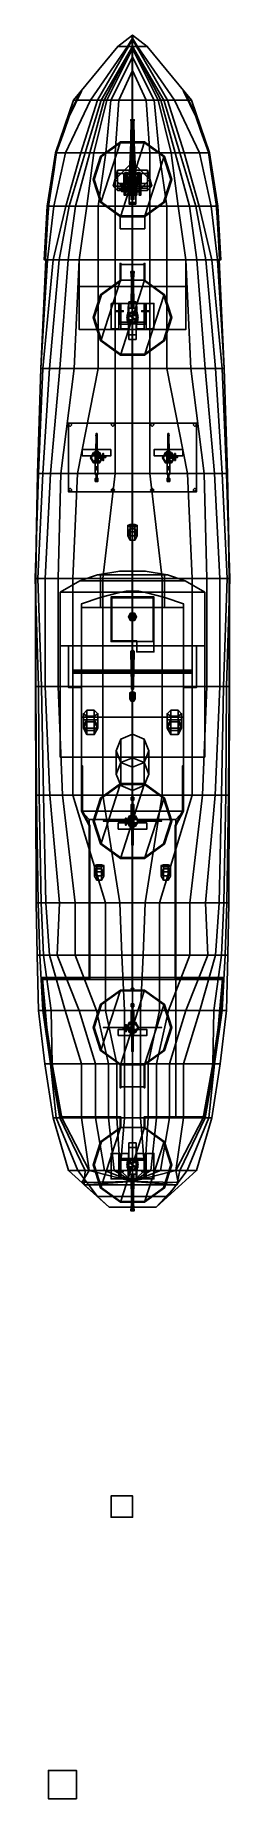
# Model space of a CAD drawing. Header units: millimetres. Extents: x -4.6 to 4.5, y -55.1 to 27.3.
import ezdxf

# ---------------------------------------------------------------- set-up
doc = ezdxf.new("R2010")
doc.units = ezdxf.units.MM
for name, color, linetype in [('gun', 1, 'Continuous'), ('h2', 7, 'Continuous'), ('sleeve', 5, 'Continuous'), ('turret', 2, 'Continuous')]:
    doc.layers.add(name, color=color, linetype=linetype)

msp = doc.modelspace()

# ---------------------------------------------------------------- linework, layer by layer
for points in [[(0, 27.3, 4.94), (-0.05, 27.25, 4.93), (-0.04, 27.25, 6.93), (0, 27.29, 6.93)], [(-0.05, 27.25, 4.93), (0, 27.2, 4.91), (0, 27.21, 6.93), (-0.04, 27.25, 6.93)], [(-0.04, 27.25, 6.93), (0, 27.21, 6.93), (0.04, 27.25, 6.93), (0, 27.29, 6.93)], [(-0.01, -2.37, 12.68), (0.005, -2.37, 12.689), (0.005, 27.25, 6.91), (-0.01, 27.25, 6.9)], [(0.005, -2.37, 12.671), (-0.01, -2.37, 12.68), (-0.01, 27.25, 6.9), (0.005, 27.25, 6.89)], [(0.69, 26.79, 4.81), (0.23, 26.79, 2.54), (0, 27.18, 2.54), (0, 27.32, 4.95)], [(0.05, 27.25, 4.93), (0, 27.3, 4.94), (0, 27.29, 6.93), (0.04, 27.25, 6.93)], [(0, 27.2, 4.91), (0.05, 27.25, 4.93), (0.04, 27.25, 6.93), (0, 27.21, 6.93)], [(0.005, -2.37, 12.689), (0.005, -2.37, 12.671), (0.005, 27.25, 6.89), (0.005, 27.25, 6.91)], [(0.23, 26.79, 2.54), (0.18, 26.79, 1.95), (0, 27.12, 1.95), (0, 27.18, 2.54)], [(0.18, 26.79, 1.95), (0, 26.79, 0.46), (0, 26.92, 0.86), (0, 27.12, 1.95)], [(1.32, 24.29, -0.17), (1.2, 24.29, -0.66), (0, 26.68, -0.66), (0, 26.81, -0.17)], [(1.46, 24.29, 0.46), (1.32, 24.29, -0.17), (0, 26.81, -0.17), (0, 26.79, 0.46)], [(1.63, 24.29, 1.15), (1.46, 24.29, 0.46), (0, 26.79, 0.46), (0.18, 26.79, 1.95)], [(1.2, 24.29, -0.66), (1.01, 24.29, -1.34), (0, 26.29, -1.34), (0, 26.68, -0.66)], [(1.96, 24.29, 2.31), (1.63, 24.29, 1.15), (0.18, 26.79, 1.95), (0.23, 26.79, 2.54)], [(2.76, 24.29, 4.24), (1.96, 24.29, 2.31), (0.23, 26.79, 2.54), (0.69, 26.79, 4.81)], [(1.01, 24.29, -1.34), (0.64, 24.29, -2.03), (0, 25.67, -2.03), (0, 26.29, -1.34)], [(0, 24.58, -2.73), (0, 25.67, -2.03), (0.64, 24.29, -2.03), (0, 24.29, -2.73)], [(-2.97, 23.52, 4.94), (-2.38, 24.7, 5.13), (-2.42, 24.7, 5.13), (-3.01, 23.52, 4.94)], [(-3.01, 23.52, 4.94), (-2.42, 24.7, 5.13), (-2.38, 24.7, 5.13), (-2.97, 23.52, 4.94)], [(-2.41, 24.7, 4.32), (-2.43, 24.68, 4.32), (-2.43, 24.68, 5.13), (-2.41, 24.7, 5.13)], [(-2.43, 24.68, 4.32), (-2.41, 24.66, 4.32), (-2.41, 24.66, 5.13), (-2.43, 24.68, 5.13)], [(-2.39, 24.68, 4.32), (-2.41, 24.7, 4.32), (-2.41, 24.7, 5.13), (-2.39, 24.68, 5.13)], [(-2.41, 24.66, 4.32), (-2.39, 24.68, 4.32), (-2.39, 24.68, 5.13), (-2.41, 24.66, 5.13)], [(0, 24.29, -2.73), (0.64, 24.29, -2.03), (0.81, 21.82, -2.95), (0, 21.82, -3.38)], [(1.25, 21.82, -2.66), (0.81, 21.82, -2.95), (0.64, 24.29, -2.03), (1.01, 24.29, -1.34)], [(1.81, 21.82, -2.1), (1.25, 21.82, -2.66), (1.01, 24.29, -1.34), (1.2, 24.29, -0.66)], [(1.99, 21.82, -1.84), (1.81, 21.82, -2.1), (1.2, 24.29, -0.66), (1.32, 24.29, -0.17)], [(2.21, 21.82, -1.43), (1.99, 21.82, -1.84), (1.32, 24.29, -0.17), (1.46, 24.29, 0.46)], [(2.41, 21.82, -0.78), (2.21, 21.82, -1.43), (1.46, 24.29, 0.46), (1.63, 24.29, 1.15)], [(3.14, 21.82, 1.98), (2.41, 21.82, -0.78), (1.63, 24.29, 1.15), (1.96, 24.29, 2.31)], [(3.61, 21.82, 3.9), (3.14, 21.82, 1.98), (1.96, 24.29, 2.31), (2.76, 24.29, 4.24)], [(3.01, 23.52, 4.94), (2.42, 24.7, 5.13), (2.38, 24.7, 5.13), (2.97, 23.52, 4.94)], [(2.97, 23.52, 4.94), (2.38, 24.7, 5.13), (2.42, 24.7, 5.13), (3.01, 23.52, 4.94)], [(2.41, 24.7, 4.32), (2.39, 24.68, 4.32), (2.39, 24.68, 5.13), (2.41, 24.7, 5.13)], [(2.39, 24.68, 4.32), (2.41, 24.66, 4.32), (2.41, 24.66, 5.13), (2.39, 24.68, 5.13)], [(2.43, 24.68, 4.32), (2.41, 24.7, 4.32), (2.41, 24.7, 5.13), (2.43, 24.68, 5.13)], [(2.41, 24.66, 4.32), (2.43, 24.68, 4.32), (2.43, 24.68, 5.13), (2.41, 24.66, 5.13)], [(-3.24, 22.83, 4.84), (-3.01, 23.52, 4.94), (-2.97, 23.52, 4.94), (-3.2, 22.83, 4.84)], [(-3.2, 22.83, 4.84), (-2.97, 23.52, 4.94), (-3.01, 23.52, 4.94), (-3.24, 22.83, 4.84)], [(-2.99, 23.54, 4.13), (-3.01, 23.52, 4.13), (-3.01, 23.52, 4.94), (-2.99, 23.54, 4.94)], [(-3.01, 23.52, 4.13), (-2.99, 23.5, 4.13), (-2.99, 23.5, 4.94), (-3.01, 23.52, 4.94)], [(-2.97, 23.52, 4.13), (-2.99, 23.54, 4.13), (-2.99, 23.54, 4.94), (-2.97, 23.52, 4.94)], [(-2.99, 23.5, 4.13), (-2.97, 23.52, 4.13), (-2.97, 23.52, 4.94), (-2.99, 23.5, 4.94)], [(2.99, 23.54, 4.13), (2.97, 23.52, 4.13), (2.97, 23.52, 4.94), (2.99, 23.54, 4.94)], [(2.97, 23.52, 4.13), (2.99, 23.5, 4.13), (2.99, 23.5, 4.94), (2.97, 23.52, 4.94)], [(3.2, 22.83, 4.84), (2.97, 23.52, 4.94), (3.01, 23.52, 4.94), (3.24, 22.83, 4.84)], [(3.24, 22.83, 4.84), (3.01, 23.52, 4.94), (2.97, 23.52, 4.94), (3.2, 22.83, 4.84)], [(3.01, 23.52, 4.13), (2.99, 23.54, 4.13), (2.99, 23.54, 4.94), (3.01, 23.52, 4.94)], [(2.99, 23.5, 4.13), (3.01, 23.52, 4.13), (3.01, 23.52, 4.94), (2.99, 23.5, 4.94)], [(-3.59, 21.85, 4.71), (-3.24, 22.83, 4.84), (-3.2, 22.83, 4.84), (-3.55, 21.85, 4.71)], [(-3.55, 21.85, 4.71), (-3.2, 22.83, 4.84), (-3.24, 22.83, 4.84), (-3.59, 21.85, 4.71)], [(-3.22, 22.85, 4.03), (-3.24, 22.83, 4.03), (-3.24, 22.83, 4.84), (-3.22, 22.85, 4.84)], [(-3.24, 22.83, 4.03), (-3.22, 22.81, 4.03), (-3.22, 22.81, 4.84), (-3.24, 22.83, 4.84)], [(-3.2, 22.83, 4.03), (-3.22, 22.85, 4.03), (-3.22, 22.85, 4.84), (-3.2, 22.83, 4.84)], [(-3.22, 22.81, 4.03), (-3.2, 22.83, 4.03), (-3.2, 22.83, 4.84), (-3.22, 22.81, 4.84)], [(-1.84, 20.58, 4.17), (-1.489, 21.662, 4.17), (-0.569, 22.33, 4.17), (-1.489, 19.498, 4.17)], [(-1.489, 19.498, 4.17), (-0.569, 22.33, 4.17), (-1.489, 21.662, 4.17), (-1.84, 20.58, 4.17)], [(-1.45, 21.65, 4.98), (-0.56, 22.29, 4.98), (-0.56, 22.33, 4.98), (-1.49, 21.65, 4.98)], [(-1.49, 21.65, 4.98), (-0.56, 22.33, 4.98), (-0.56, 22.29, 4.98), (-1.45, 21.65, 4.98)], [(-1.489, 19.498, 4.17), (-0.569, 22.33, 4.17), (0.569, 22.33, 4.17), (-0.569, 18.83, 4.17)], [(-0.569, 18.83, 4.17), (0.569, 22.33, 4.17), (-0.569, 22.33, 4.17), (-1.489, 19.498, 4.17)], [(-0.56, 22.33, 4.17), (-0.58, 22.31, 4.17), (-0.58, 22.31, 4.98), (-0.56, 22.33, 4.98)], [(-0.58, 22.31, 4.17), (-0.56, 22.29, 4.17), (-0.56, 22.29, 4.98), (-0.58, 22.31, 4.98)], [(-0.569, 18.83, 4.17), (0.569, 22.33, 4.17), (1.489, 21.662, 4.17), (0.569, 18.83, 4.17)], [(0.569, 18.83, 4.17), (1.489, 21.662, 4.17), (0.569, 22.33, 4.17), (-0.569, 18.83, 4.17)], [(-0.54, 22.31, 4.17), (-0.56, 22.33, 4.17), (-0.56, 22.33, 4.98), (-0.54, 22.31, 4.98)], [(0.56, 22.29, 4.98), (-0.56, 22.29, 4.98), (-0.56, 22.33, 4.98), (0.56, 22.33, 4.98)], [(0.56, 22.33, 4.98), (-0.56, 22.33, 4.98), (-0.56, 22.29, 4.98), (0.56, 22.29, 4.98)], [(-0.56, 22.29, 4.17), (-0.54, 22.31, 4.17), (-0.54, 22.31, 4.98), (-0.56, 22.29, 4.98)], [(0.56, 22.33, 4.17), (0.54, 22.31, 4.17), (0.54, 22.31, 4.98), (0.56, 22.33, 4.98)], [(0.54, 22.31, 4.17), (0.56, 22.29, 4.17), (0.56, 22.29, 4.98), (0.54, 22.31, 4.98)], [(1.45, 21.65, 4.98), (0.56, 22.29, 4.98), (0.56, 22.33, 4.98), (1.49, 21.65, 4.98)], [(1.49, 21.65, 4.98), (0.56, 22.33, 4.98), (0.56, 22.29, 4.98), (1.45, 21.65, 4.98)], [(0.58, 22.31, 4.17), (0.56, 22.33, 4.17), (0.56, 22.33, 4.98), (0.58, 22.31, 4.98)], [(0.56, 22.29, 4.17), (0.58, 22.31, 4.17), (0.58, 22.31, 4.98), (0.56, 22.29, 4.98)], [(3.22, 22.85, 4.03), (3.2, 22.83, 4.03), (3.2, 22.83, 4.84), (3.22, 22.85, 4.84)], [(3.2, 22.83, 4.03), (3.22, 22.81, 4.03), (3.22, 22.81, 4.84), (3.2, 22.83, 4.84)], [(3.59, 21.85, 4.71), (3.24, 22.83, 4.84), (3.2, 22.83, 4.84), (3.55, 21.85, 4.71)], [(3.55, 21.85, 4.71), (3.2, 22.83, 4.84), (3.24, 22.83, 4.84), (3.59, 21.85, 4.71)], [(3.24, 22.83, 4.03), (3.22, 22.85, 4.03), (3.22, 22.85, 4.84), (3.24, 22.83, 4.84)], [(3.22, 22.81, 4.03), (3.24, 22.83, 4.03), (3.24, 22.83, 4.84), (3.22, 22.81, 4.84)], [(-3.71, 21.05, 4.65), (-3.59, 21.85, 4.71), (-3.55, 21.85, 4.71), (-3.67, 21.05, 4.65)], [(-3.67, 21.05, 4.65), (-3.55, 21.85, 4.71), (-3.59, 21.85, 4.71), (-3.71, 21.05, 4.65)], [(-3.57, 21.87, 3.9), (-3.59, 21.85, 3.9), (-3.59, 21.85, 4.71), (-3.57, 21.87, 4.71)], [(-3.59, 21.85, 3.9), (-3.57, 21.83, 3.9), (-3.57, 21.83, 4.71), (-3.59, 21.85, 4.71)], [(-3.55, 21.85, 3.9), (-3.57, 21.87, 3.9), (-3.57, 21.87, 4.71), (-3.55, 21.85, 4.71)], [(-3.57, 21.83, 3.9), (-3.55, 21.85, 3.9), (-3.55, 21.85, 4.71), (-3.57, 21.83, 4.71)], [(-1.8, 20.58, 4.98), (-1.45, 21.65, 4.98), (-1.49, 21.65, 4.98), (-1.84, 20.58, 4.98)], [(-1.84, 20.58, 4.98), (-1.49, 21.65, 4.98), (-1.45, 21.65, 4.98), (-1.8, 20.58, 4.98)], [(-1.47, 21.67, 4.17), (-1.49, 21.65, 4.17), (-1.49, 21.65, 4.98), (-1.47, 21.67, 4.98)], [(-1.49, 21.65, 4.17), (-1.47, 21.63, 4.17), (-1.47, 21.63, 4.98), (-1.49, 21.65, 4.98)], [(-1.45, 21.65, 4.17), (-1.47, 21.67, 4.17), (-1.47, 21.67, 4.98), (-1.45, 21.65, 4.98)], [(-1.47, 21.63, 4.17), (-1.45, 21.65, 4.17), (-1.45, 21.65, 4.98), (-1.47, 21.63, 4.98)], [(0, 21.82, -3.38), (0.81, 21.82, -2.95), (0.81, 19.33, -3.46), (0, 19.33, -3.5)], [(0.569, 18.83, 4.17), (1.489, 21.662, 4.17), (1.84, 20.58, 4.17), (1.489, 19.498, 4.17)], [(1.489, 19.498, 4.17), (1.84, 20.58, 4.17), (1.489, 21.662, 4.17), (0.569, 18.83, 4.17)], [(1.61, 19.33, -3.21), (0.81, 19.33, -3.46), (0.81, 21.82, -2.95), (1.25, 21.82, -2.66)], [(2.14, 19.33, -2.89), (1.61, 19.33, -3.21), (1.25, 21.82, -2.66), (1.81, 21.82, -2.1)], [(1.47, 21.67, 4.17), (1.45, 21.65, 4.17), (1.45, 21.65, 4.98), (1.47, 21.67, 4.98)], [(1.84, 20.58, 4.98), (1.49, 21.65, 4.98), (1.45, 21.65, 4.98), (1.8, 20.58, 4.98)], [(1.8, 20.58, 4.98), (1.45, 21.65, 4.98), (1.49, 21.65, 4.98), (1.84, 20.58, 4.98)], [(1.45, 21.65, 4.17), (1.47, 21.63, 4.17), (1.47, 21.63, 4.98), (1.45, 21.65, 4.98)], [(1.49, 21.65, 4.17), (1.47, 21.67, 4.17), (1.47, 21.67, 4.98), (1.49, 21.65, 4.98)], [(1.47, 21.63, 4.17), (1.49, 21.65, 4.17), (1.49, 21.65, 4.98), (1.47, 21.63, 4.98)], [(2.67, 19.33, -2.37), (2.14, 19.33, -2.89), (1.81, 21.82, -2.1), (1.99, 21.82, -1.84)], [(2.97, 19.33, -1.85), (2.67, 19.33, -2.37), (1.99, 21.82, -1.84), (2.21, 21.82, -1.43)], [(3.12, 19.33, -1.33), (2.97, 19.33, -1.85), (2.21, 21.82, -1.43), (2.41, 21.82, -0.78)], [(3.68, 19.33, 1.84), (3.12, 19.33, -1.33), (2.41, 21.82, -0.78), (3.14, 21.82, 1.98)], [(3.99, 19.33, 3.74), (3.68, 19.33, 1.84), (3.14, 21.82, 1.98), (3.61, 21.82, 3.9)], [(3.57, 21.87, 3.9), (3.55, 21.85, 3.9), (3.55, 21.85, 4.71), (3.57, 21.87, 4.71)], [(3.55, 21.85, 3.9), (3.57, 21.83, 3.9), (3.57, 21.83, 4.71), (3.55, 21.85, 4.71)], [(3.67, 21.05, 4.65), (3.55, 21.85, 4.71), (3.59, 21.85, 4.71), (3.71, 21.05, 4.65)], [(3.71, 21.05, 4.65), (3.59, 21.85, 4.71), (3.55, 21.85, 4.71), (3.67, 21.05, 4.65)], [(3.59, 21.85, 3.9), (3.57, 21.87, 3.9), (3.57, 21.87, 4.71), (3.59, 21.85, 4.71)], [(3.57, 21.83, 3.9), (3.59, 21.85, 3.9), (3.59, 21.85, 4.71), (3.57, 21.83, 4.71)], [(-3.95, 19.42, 4.55), (-3.71, 21.05, 4.65), (-3.67, 21.05, 4.65), (-3.91, 19.42, 4.55)], [(-3.91, 19.42, 4.55), (-3.67, 21.05, 4.65), (-3.71, 21.05, 4.65), (-3.95, 19.42, 4.55)], [(-3.69, 21.07, 3.84), (-3.71, 21.05, 3.84), (-3.71, 21.05, 4.65), (-3.69, 21.07, 4.65)], [(-3.71, 21.05, 3.84), (-3.69, 21.03, 3.84), (-3.69, 21.03, 4.65), (-3.71, 21.05, 4.65)], [(-3.67, 21.05, 3.84), (-3.69, 21.07, 3.84), (-3.69, 21.07, 4.65), (-3.67, 21.05, 4.65)], [(-3.69, 21.03, 3.84), (-3.67, 21.05, 3.84), (-3.67, 21.05, 4.65), (-3.69, 21.03, 4.65)], [(0, 21.39, 3.87), (-0.81, 20.58, 3.82), (-0.81, 20.58, 4.17), (0, 21.39, 4.17)], [(-0.185, 20.9, 4.17), (-0.37, 20.58, 4.17), (-0.37, 20.58, 4.27), (-0.185, 20.9, 4.27)], [(-0.185, 20.9, 4.27), (-0.37, 20.58, 4.27), (-0.185, 20.26, 4.27), (0.185, 20.9, 4.27)], [(0.185, 20.9, 4.17), (-0.185, 20.9, 4.17), (-0.185, 20.9, 4.27), (0.185, 20.9, 4.27)], [(0.185, 20.9, 4.27), (-0.185, 20.26, 4.27), (0.185, 20.26, 4.27), (0.37, 20.58, 4.27)], [(0.81, 20.58, 3.82), (0, 21.39, 3.87), (0, 21.39, 4.17), (0.81, 20.58, 4.17)], [(0.37, 20.58, 4.17), (0.185, 20.9, 4.17), (0.185, 20.9, 4.27), (0.37, 20.58, 4.27)], [(3.69, 21.07, 3.84), (3.67, 21.05, 3.84), (3.67, 21.05, 4.65), (3.69, 21.07, 4.65)], [(3.67, 21.05, 3.84), (3.69, 21.03, 3.84), (3.69, 21.03, 4.65), (3.67, 21.05, 4.65)], [(3.95, 19.42, 4.55), (3.71, 21.05, 4.65), (3.67, 21.05, 4.65), (3.91, 19.42, 4.55)], [(3.91, 19.42, 4.55), (3.67, 21.05, 4.65), (3.71, 21.05, 4.65), (3.95, 19.42, 4.55)], [(3.71, 21.05, 3.84), (3.69, 21.07, 3.84), (3.69, 21.07, 4.65), (3.71, 21.05, 4.65)], [(3.69, 21.03, 3.84), (3.71, 21.05, 3.84), (3.71, 21.05, 4.65), (3.69, 21.03, 4.65)], [(-1.82, 20.6, 4.17), (-1.84, 20.58, 4.17), (-1.84, 20.58, 4.98), (-1.82, 20.6, 4.98)], [(-1.49, 19.51, 4.98), (-1.84, 20.58, 4.98), (-1.8, 20.58, 4.98), (-1.45, 19.51, 4.98)], [(-1.45, 19.51, 4.98), (-1.8, 20.58, 4.98), (-1.84, 20.58, 4.98), (-1.49, 19.51, 4.98)], [(-1.84, 20.58, 4.17), (-1.82, 20.56, 4.17), (-1.82, 20.56, 4.98), (-1.84, 20.58, 4.98)], [(-1.8, 20.58, 4.17), (-1.82, 20.6, 4.17), (-1.82, 20.6, 4.98), (-1.8, 20.58, 4.98)], [(-1.82, 20.56, 4.17), (-1.8, 20.58, 4.17), (-1.8, 20.58, 4.98), (-1.82, 20.56, 4.98)], [(-0.81, 20.58, 3.82), (0, 19.77, 3.76), (0, 19.77, 4.17), (-0.81, 20.58, 4.17)], [(-0.37, 20.58, 4.17), (-0.185, 20.26, 4.17), (-0.185, 20.26, 4.27), (-0.37, 20.58, 4.27)], [(-0.185, 20.26, 4.17), (0.185, 20.26, 4.17), (0.185, 20.26, 4.27), (-0.185, 20.26, 4.27)], [(0, 19.77, 3.76), (0.81, 20.58, 3.82), (0.81, 20.58, 4.17), (0, 19.77, 4.17)], [(0.185, 20.26, 4.17), (0.37, 20.58, 4.17), (0.37, 20.58, 4.27), (0.185, 20.26, 4.27)], [(1.45, 19.51, 4.98), (1.8, 20.58, 4.98), (1.84, 20.58, 4.98), (1.49, 19.51, 4.98)], [(1.49, 19.51, 4.98), (1.84, 20.58, 4.98), (1.8, 20.58, 4.98), (1.45, 19.51, 4.98)], [(1.82, 20.6, 4.17), (1.8, 20.58, 4.17), (1.8, 20.58, 4.98), (1.82, 20.6, 4.98)], [(1.8, 20.58, 4.17), (1.82, 20.56, 4.17), (1.82, 20.56, 4.98), (1.8, 20.58, 4.98)], [(1.84, 20.58, 4.17), (1.82, 20.6, 4.17), (1.82, 20.6, 4.98), (1.84, 20.58, 4.98)], [(1.82, 20.56, 4.17), (1.84, 20.58, 4.17), (1.84, 20.58, 4.98), (1.82, 20.56, 4.98)], [(-3.96, 18.81, 4.52), (-3.91, 19.42, 4.55), (-3.95, 19.42, 4.55), (-4, 18.81, 4.52)], [(-4, 18.81, 4.52), (-3.95, 19.42, 4.55), (-3.91, 19.42, 4.55), (-3.96, 18.81, 4.52)], [(-3.93, 19.44, 3.74), (-3.95, 19.42, 3.74), (-3.95, 19.42, 4.55), (-3.93, 19.44, 4.55)], [(-3.95, 19.42, 3.74), (-3.93, 19.4, 3.74), (-3.93, 19.4, 4.55), (-3.95, 19.42, 4.55)], [(-3.91, 19.42, 3.74), (-3.93, 19.44, 3.74), (-3.93, 19.44, 4.55), (-3.91, 19.42, 4.55)], [(-3.93, 19.4, 3.74), (-3.91, 19.42, 3.74), (-3.91, 19.42, 4.55), (-3.93, 19.4, 4.55)], [(-1.47, 19.53, 4.17), (-1.49, 19.51, 4.17), (-1.49, 19.51, 4.98), (-1.47, 19.53, 4.98)], [(-1.49, 19.51, 4.98), (-0.56, 18.83, 4.98), (-0.56, 18.87, 4.98), (-1.45, 19.51, 4.98)], [(-1.45, 19.51, 4.98), (-0.56, 18.87, 4.98), (-0.56, 18.83, 4.98), (-1.49, 19.51, 4.98)], [(-1.49, 19.51, 4.17), (-1.47, 19.49, 4.17), (-1.47, 19.49, 4.98), (-1.49, 19.51, 4.98)], [(-1.45, 19.51, 4.17), (-1.47, 19.53, 4.17), (-1.47, 19.53, 4.98), (-1.45, 19.51, 4.98)], [(-1.47, 19.49, 4.17), (-1.45, 19.51, 4.17), (-1.45, 19.51, 4.98), (-1.47, 19.49, 4.98)], [(0, 19.33, -3.5), (0.81, 19.33, -3.46), (0.81, 16.82, -3.62), (0, 16.82, -3.67)], [(1.45, 19.51, 4.98), (0.56, 18.87, 4.98), (0.56, 18.83, 4.98), (1.49, 19.51, 4.98)], [(1.49, 19.51, 4.98), (0.56, 18.83, 4.98), (0.56, 18.87, 4.98), (1.45, 19.51, 4.98)], [(1.61, 16.82, -3.46), (0.81, 16.82, -3.62), (0.81, 19.33, -3.46), (1.61, 19.33, -3.21)], [(1.47, 19.53, 4.17), (1.45, 19.51, 4.17), (1.45, 19.51, 4.98), (1.47, 19.53, 4.98)], [(1.45, 19.51, 4.17), (1.47, 19.49, 4.17), (1.47, 19.49, 4.98), (1.45, 19.51, 4.98)], [(1.49, 19.51, 4.17), (1.47, 19.53, 4.17), (1.47, 19.53, 4.98), (1.49, 19.51, 4.98)], [(1.47, 19.49, 4.17), (1.49, 19.51, 4.17), (1.49, 19.51, 4.98), (1.47, 19.49, 4.98)], [(2.5, 16.82, -3.2), (1.61, 16.82, -3.46), (1.61, 19.33, -3.21), (2.14, 19.33, -2.89)], [(3.01, 16.82, -2.85), (2.5, 16.82, -3.2), (2.14, 19.33, -2.89), (2.67, 19.33, -2.37)], [(3.43, 16.82, -2.4), (3.01, 16.82, -2.85), (2.67, 19.33, -2.37), (2.97, 19.33, -1.85)], [(3.71, 16.82, -1.73), (3.43, 16.82, -2.4), (2.97, 19.33, -1.85), (3.12, 19.33, -1.33)], [(3.98, 16.82, 1.66), (3.71, 16.82, -1.73), (3.12, 19.33, -1.33), (3.68, 19.33, 1.84)], [(4.13, 16.82, 3.63), (3.98, 16.82, 1.66), (3.68, 19.33, 1.84), (3.99, 19.33, 3.74)], [(3.93, 19.44, 3.74), (3.91, 19.42, 3.74), (3.91, 19.42, 4.55), (3.93, 19.44, 4.55)], [(3.91, 19.42, 3.74), (3.93, 19.4, 3.74), (3.93, 19.4, 4.55), (3.91, 19.42, 4.55)], [(3.96, 18.81, 4.52), (3.91, 19.42, 4.55), (3.95, 19.42, 4.55), (4, 18.81, 4.52)], [(4, 18.81, 4.52), (3.95, 19.42, 4.55), (3.91, 19.42, 4.55), (3.96, 18.81, 4.52)], [(3.95, 19.42, 3.74), (3.93, 19.44, 3.74), (3.93, 19.44, 4.55), (3.95, 19.42, 4.55)], [(3.93, 19.4, 3.74), (3.95, 19.42, 3.74), (3.95, 19.42, 4.55), (3.93, 19.4, 4.55)], [(-4.02, 17.74, 4.47), (-3.96, 18.81, 4.52), (-4, 18.81, 4.52), (-4.06, 17.74, 4.47)], [(-4.06, 17.74, 4.47), (-4, 18.81, 4.52), (-3.96, 18.81, 4.52), (-4.02, 17.74, 4.47)], [(-3.98, 18.83, 3.71), (-4, 18.81, 3.71), (-4, 18.81, 4.52), (-3.98, 18.83, 4.52)], [(-4, 18.81, 3.71), (-3.98, 18.79, 3.71), (-3.98, 18.79, 4.52), (-4, 18.81, 4.52)], [(-3.96, 18.81, 3.71), (-3.98, 18.83, 3.71), (-3.98, 18.83, 4.52), (-3.96, 18.81, 4.52)], [(-3.98, 18.79, 3.71), (-3.96, 18.81, 3.71), (-3.96, 18.81, 4.52), (-3.98, 18.79, 4.52)], [(-0.56, 18.87, 4.17), (-0.58, 18.85, 4.17), (-0.58, 18.85, 4.98), (-0.56, 18.87, 4.98)], [(-0.58, 18.85, 4.17), (-0.56, 18.83, 4.17), (-0.56, 18.83, 4.98), (-0.58, 18.85, 4.98)], [(-0.57, 18.83, 5.16), (-0.57, 18.83, 3.71), (-0.57, 18.27, 3.69), (-0.57, 18.27, 5.16)], [(0.57, 18.83, 5.16), (0.57, 18.83, 3.71), (-0.57, 18.83, 3.71), (-0.57, 18.83, 5.16)], [(0.57, 18.27, 5.16), (0.57, 18.83, 5.16), (-0.57, 18.83, 5.16), (-0.57, 18.27, 5.16)], [(-0.57, 18.27, 5.16), (-0.57, 18.27, 3.69), (0.57, 18.27, 3.69), (0.57, 18.27, 5.16)], [(0.56, 18.83, 4.98), (-0.56, 18.83, 4.98), (-0.56, 18.87, 4.98), (0.56, 18.87, 4.98)], [(0.56, 18.87, 4.98), (-0.56, 18.87, 4.98), (-0.56, 18.83, 4.98), (0.56, 18.83, 4.98)], [(-0.54, 18.85, 4.17), (-0.56, 18.87, 4.17), (-0.56, 18.87, 4.98), (-0.54, 18.85, 4.98)], [(-0.56, 18.83, 4.17), (-0.54, 18.85, 4.17), (-0.54, 18.85, 4.98), (-0.56, 18.83, 4.98)], [(0.56, 18.87, 4.17), (0.54, 18.85, 4.17), (0.54, 18.85, 4.98), (0.56, 18.87, 4.98)], [(0.54, 18.85, 4.17), (0.56, 18.83, 4.17), (0.56, 18.83, 4.98), (0.54, 18.85, 4.98)], [(0.58, 18.85, 4.17), (0.56, 18.87, 4.17), (0.56, 18.87, 4.98), (0.58, 18.85, 4.98)], [(0.56, 18.83, 4.17), (0.58, 18.85, 4.17), (0.58, 18.85, 4.98), (0.56, 18.83, 4.98)], [(0.57, 18.27, 3.69), (0.57, 18.83, 3.71), (0.57, 18.83, 5.16), (0.57, 18.27, 5.16)], [(3.98, 18.83, 3.71), (3.96, 18.81, 3.71), (3.96, 18.81, 4.52), (3.98, 18.83, 4.52)], [(3.96, 18.81, 3.71), (3.98, 18.79, 3.71), (3.98, 18.79, 4.52), (3.96, 18.81, 4.52)], [(4.06, 17.74, 4.47), (4, 18.81, 4.52), (3.96, 18.81, 4.52), (4.02, 17.74, 4.47)], [(4.02, 17.74, 4.47), (3.96, 18.81, 4.52), (4, 18.81, 4.52), (4.06, 17.74, 4.47)], [(4, 18.81, 3.71), (3.98, 18.83, 3.71), (3.98, 18.83, 4.52), (4, 18.81, 4.52)], [(3.98, 18.79, 3.71), (4, 18.81, 3.71), (4, 18.81, 4.52), (3.98, 18.79, 4.52)], [(-4.11, 16.82, 4.44), (-4.06, 17.74, 4.47), (-4.02, 17.74, 4.47), (-4.07, 16.82, 4.44)], [(-4.07, 16.82, 4.44), (-4.02, 17.74, 4.47), (-4.06, 17.74, 4.47), (-4.11, 16.82, 4.44)], [(-4.04, 17.76, 3.66), (-4.06, 17.74, 3.66), (-4.06, 17.74, 4.47), (-4.04, 17.76, 4.47)], [(-4.06, 17.74, 3.66), (-4.04, 17.72, 3.66), (-4.04, 17.72, 4.47), (-4.06, 17.74, 4.47)], [(-4.02, 17.74, 3.66), (-4.04, 17.76, 3.66), (-4.04, 17.76, 4.47), (-4.02, 17.74, 4.47)], [(-4.04, 17.72, 3.66), (-4.02, 17.74, 3.66), (-4.02, 17.74, 4.47), (-4.04, 17.72, 4.47)], [(4.04, 17.76, 3.66), (4.02, 17.74, 3.66), (4.02, 17.74, 4.47), (4.04, 17.76, 4.47)], [(4.02, 17.74, 3.66), (4.04, 17.72, 3.66), (4.04, 17.72, 4.47), (4.02, 17.74, 4.47)], [(4.07, 16.82, 4.44), (4.02, 17.74, 4.47), (4.06, 17.74, 4.47), (4.11, 16.82, 4.44)], [(4.11, 16.82, 4.44), (4.06, 17.74, 4.47), (4.02, 17.74, 4.47), (4.07, 16.82, 4.44)], [(4.06, 17.74, 3.66), (4.04, 17.76, 3.66), (4.04, 17.76, 4.47), (4.06, 17.74, 4.47)], [(4.04, 17.72, 3.66), (4.06, 17.74, 3.66), (4.06, 17.74, 4.47), (4.04, 17.72, 4.47)], [(3.98, 16.82, 1.66), (-3.98, 16.82, 1.66), (-4.29, 11.74, 1.33), (4.29, 11.74, 1.33)], [(-4.09, 16.86, 3.63), (-4.11, 16.84, 3.63), (-4.11, 16.84, 4.44), (-4.09, 16.86, 4.44)], [(-4.11, 16.84, 3.63), (-4.09, 16.82, 3.63), (-4.09, 16.82, 4.44), (-4.11, 16.84, 4.44)], [(-4.07, 16.84, 3.63), (-4.09, 16.86, 3.63), (-4.09, 16.86, 4.44), (-4.07, 16.84, 4.44)], [(-4.09, 16.82, 3.63), (-4.07, 16.84, 3.63), (-4.07, 16.84, 4.44), (-4.09, 16.82, 4.44)], [(-2.5, 16.82, 3.3), (-2.5, 16.82, 1.66), (-2.5, 13.57, 1.44), (-2.5, 13.57, 3.3)], [(2.5, 15.58, 3.3), (2.5, 16.82, 3.3), (-2.5, 16.82, 3.3), (-2.5, 15.58, 3.3)], [(-0.56, 16.65, 3.3), (-0.58, 16.63, 3.3), (-0.58, 16.63, 4.11), (-0.56, 16.65, 4.11)], [(-0.54, 15.85, 5.64), (-0.54, 16.65, 4.11), (-0.58, 16.65, 4.11), (-0.58, 15.85, 5.64)], [(-0.58, 15.85, 5.64), (-0.58, 16.65, 4.11), (-0.54, 16.65, 4.11), (-0.54, 15.85, 5.64)], [(-0.58, 16.63, 3.3), (-0.56, 16.61, 3.3), (-0.56, 16.61, 4.11), (-0.58, 16.63, 4.11)], [(0.569, 15.87, 4.83), (0.569, 16.61, 3.3), (-0.569, 16.61, 3.3), (-0.569, 15.87, 4.83)], [(-0.569, 15.87, 4.83), (-0.569, 16.61, 3.3), (0.569, 16.61, 3.3), (0.569, 15.87, 4.83)], [(-0.54, 16.63, 3.3), (-0.56, 16.65, 3.3), (-0.56, 16.65, 4.11), (-0.54, 16.63, 4.11)], [(-0.56, 16.61, 3.3), (-0.54, 16.63, 3.3), (-0.54, 16.63, 4.11), (-0.56, 16.61, 4.11)], [(0, 16.82, -3.67), (0.81, 16.82, -3.62), (0.81, 11.74, -3.76), (0, 11.74, -3.78)], [(0.56, 16.65, 3.3), (0.54, 16.63, 3.3), (0.54, 16.63, 4.11), (0.56, 16.65, 4.11)], [(0.58, 15.85, 5.64), (0.58, 16.65, 4.11), (0.54, 16.65, 4.11), (0.54, 15.85, 5.64)], [(0.54, 15.85, 5.64), (0.54, 16.65, 4.11), (0.58, 16.65, 4.11), (0.58, 15.85, 5.64)], [(0.54, 16.63, 3.3), (0.56, 16.61, 3.3), (0.56, 16.61, 4.11), (0.54, 16.63, 4.11)], [(0.58, 16.63, 3.3), (0.56, 16.65, 3.3), (0.56, 16.65, 4.11), (0.58, 16.63, 4.11)], [(0.56, 16.61, 3.3), (0.58, 16.63, 3.3), (0.58, 16.63, 4.11), (0.56, 16.61, 4.11)], [(1.61, 11.74, -3.64), (0.81, 11.74, -3.76), (0.81, 16.82, -3.62), (1.61, 16.82, -3.46)], [(2.73, 11.74, -3.35), (1.61, 11.74, -3.64), (1.61, 16.82, -3.46), (2.5, 16.82, -3.2)], [(3.4, 11.74, -2.98), (2.73, 11.74, -3.35), (2.5, 16.82, -3.2), (3.01, 16.82, -2.85)], [(2.5, 13.57, 1.44), (2.5, 16.82, 1.66), (2.5, 16.82, 3.3), (2.5, 13.57, 3.3)], [(3.88, 11.74, -2.46), (3.4, 11.74, -2.98), (3.01, 16.82, -2.85), (3.43, 16.82, -2.4)], [(4.19, 11.74, -1.73), (3.88, 11.74, -2.46), (3.43, 16.82, -2.4), (3.71, 16.82, -1.73)], [(4.29, 11.74, 1.33), (4.19, 11.74, -1.73), (3.71, 16.82, -1.73), (3.98, 16.82, 1.66)], [(4.29, 11.74, 2.39), (4.29, 11.74, 1.33), (3.98, 16.82, 1.66), (4.055, 16.82, 2.645)], [(4.09, 16.86, 3.63), (4.07, 16.84, 3.63), (4.07, 16.84, 4.44), (4.09, 16.86, 4.44)], [(4.07, 16.84, 3.63), (4.09, 16.82, 3.63), (4.09, 16.82, 4.44), (4.07, 16.84, 4.44)], [(4.11, 16.84, 3.63), (4.09, 16.86, 3.63), (4.09, 16.86, 4.44), (4.11, 16.84, 4.44)], [(4.09, 16.82, 3.63), (4.11, 16.84, 3.63), (4.11, 16.84, 4.44), (4.09, 16.82, 4.44)], [(-1.489, 13.038, 4.83), (-0.569, 15.87, 4.83), (-1.489, 15.202, 4.83), (-1.84, 14.12, 4.83)], [(-1.84, 14.12, 4.83), (-1.489, 15.202, 4.83), (-0.569, 15.87, 4.83), (-1.489, 13.038, 4.83)], [(-1.49, 15.19, 5.64), (-0.56, 15.87, 5.64), (-0.56, 15.83, 5.64), (-1.45, 15.19, 5.64)], [(-1.45, 15.19, 5.64), (-0.56, 15.83, 5.64), (-0.56, 15.87, 5.64), (-1.49, 15.19, 5.64)], [(-0.569, 12.37, 4.83), (0.569, 15.87, 4.83), (-0.569, 15.87, 4.83), (-1.489, 13.038, 4.83)], [(-1.489, 13.038, 4.83), (-0.569, 15.87, 4.83), (0.569, 15.87, 4.83), (-0.569, 12.37, 4.83)], [(-0.56, 15.87, 4.83), (-0.58, 15.85, 4.83), (-0.58, 15.85, 5.64), (-0.56, 15.87, 5.64)], [(-0.58, 15.85, 4.83), (-0.56, 15.83, 4.83), (-0.56, 15.83, 5.64), (-0.58, 15.85, 5.64)], [(0.569, 12.37, 4.83), (1.489, 15.202, 4.83), (0.569, 15.87, 4.83), (-0.569, 12.37, 4.83)], [(-0.569, 12.37, 4.83), (0.569, 15.87, 4.83), (1.489, 15.202, 4.83), (0.569, 12.37, 4.83)], [(-0.54, 15.85, 4.83), (-0.56, 15.87, 4.83), (-0.56, 15.87, 5.64), (-0.54, 15.85, 5.64)], [(-0.56, 15.83, 4.83), (-0.54, 15.85, 4.83), (-0.54, 15.85, 5.64), (-0.56, 15.83, 5.64)], [(0.56, 15.87, 4.83), (0.54, 15.85, 4.83), (0.54, 15.85, 5.64), (0.56, 15.87, 5.64)], [(0.54, 15.85, 4.83), (0.56, 15.83, 4.83), (0.56, 15.83, 5.64), (0.54, 15.85, 5.64)], [(1.49, 15.19, 5.64), (0.58, 15.85, 5.64), (0.54, 15.85, 5.64), (1.45, 15.19, 5.64)], [(1.45, 15.19, 5.64), (0.54, 15.85, 5.64), (0.58, 15.85, 5.64), (1.49, 15.19, 5.64)], [(0.58, 15.85, 4.83), (0.56, 15.87, 4.83), (0.56, 15.87, 5.64), (0.58, 15.85, 5.64)], [(0.56, 15.83, 4.83), (0.58, 15.85, 4.83), (0.58, 15.85, 5.64), (0.56, 15.83, 5.64)], [(2.5, 13.57, 4.22), (2.5, 15.58, 4.22), (-2.5, 15.58, 4.22), (-2.5, 13.57, 4.22)], [(-2.5, 15.58, 4.22), (-2.5, 15.58, 3.3), (-2.5, 13.57, 3.3), (-2.5, 13.57, 4.22)], [(2.5, 15.58, 4.22), (2.5, 15.58, 3.3), (-2.5, 15.58, 3.3), (-2.5, 15.58, 4.22)], [(-1.84, 14.12, 5.64), (-1.49, 15.19, 5.64), (-1.45, 15.19, 5.64), (-1.8, 14.12, 5.64)], [(-1.8, 14.12, 5.64), (-1.45, 15.19, 5.64), (-1.49, 15.19, 5.64), (-1.84, 14.12, 5.64)], [(-1.47, 15.21, 4.83), (-1.49, 15.19, 4.83), (-1.49, 15.19, 5.64), (-1.47, 15.21, 5.64)], [(-1.49, 15.19, 4.83), (-1.47, 15.17, 4.83), (-1.47, 15.17, 5.64), (-1.49, 15.19, 5.64)], [(-1.45, 15.19, 4.83), (-1.47, 15.21, 4.83), (-1.47, 15.21, 5.64), (-1.45, 15.19, 5.64)], [(-1.47, 15.17, 4.83), (-1.45, 15.19, 4.83), (-1.45, 15.19, 5.64), (-1.47, 15.17, 5.64)], [(1.489, 13.038, 4.83), (1.84, 14.12, 4.83), (1.489, 15.202, 4.83), (0.569, 12.37, 4.83)], [(0.569, 12.37, 4.83), (1.489, 15.202, 4.83), (1.84, 14.12, 4.83), (1.489, 13.038, 4.83)], [(1.47, 15.21, 4.83), (1.45, 15.19, 4.83), (1.45, 15.19, 5.64), (1.47, 15.21, 5.64)], [(1.45, 15.19, 4.83), (1.47, 15.17, 4.83), (1.47, 15.17, 5.64), (1.45, 15.19, 5.64)], [(1.8, 14.12, 5.64), (1.45, 15.19, 5.64), (1.49, 15.19, 5.64), (1.84, 14.12, 5.64)], [(1.84, 14.12, 5.64), (1.49, 15.19, 5.64), (1.45, 15.19, 5.64), (1.8, 14.12, 5.64)], [(1.49, 15.19, 4.83), (1.47, 15.21, 4.83), (1.47, 15.21, 5.64), (1.49, 15.19, 5.64)], [(1.47, 15.17, 4.83), (1.49, 15.19, 4.83), (1.49, 15.19, 5.64), (1.47, 15.17, 5.64)], [(2.5, 13.57, 3.3), (2.5, 15.58, 3.3), (2.5, 15.58, 4.22), (2.5, 13.57, 4.22)], [(-1.82, 14.14, 4.83), (-1.84, 14.12, 4.83), (-1.84, 14.12, 5.64), (-1.82, 14.14, 5.64)], [(-1.84, 14.12, 4.83), (-1.82, 14.1, 4.83), (-1.82, 14.1, 5.64), (-1.84, 14.12, 5.64)], [(-1.45, 13.05, 5.64), (-1.8, 14.12, 5.64), (-1.84, 14.12, 5.64), (-1.49, 13.05, 5.64)], [(-1.49, 13.05, 5.64), (-1.84, 14.12, 5.64), (-1.8, 14.12, 5.64), (-1.45, 13.05, 5.64)], [(-1.8, 14.12, 4.83), (-1.82, 14.14, 4.83), (-1.82, 14.14, 5.64), (-1.8, 14.12, 5.64)], [(-1.82, 14.1, 4.83), (-1.8, 14.12, 4.83), (-1.8, 14.12, 5.64), (-1.82, 14.1, 5.64)], [(0, 14.39, 4.22), (-0.27, 14.12, 4.22), (-0.27, 14.12, 4.83), (0, 14.39, 4.83)], [(-0.27, 14.12, 4.22), (0, 13.85, 4.22), (0, 13.85, 4.83), (-0.27, 14.12, 4.83)], [(0.27, 14.12, 4.22), (0, 14.39, 4.22), (0, 14.39, 4.83), (0.27, 14.12, 4.83)], [(0, 13.85, 4.22), (0.27, 14.12, 4.22), (0.27, 14.12, 4.83), (0, 13.85, 4.83)], [(1.49, 13.05, 5.64), (1.84, 14.12, 5.64), (1.8, 14.12, 5.64), (1.45, 13.05, 5.64)], [(1.45, 13.05, 5.64), (1.8, 14.12, 5.64), (1.84, 14.12, 5.64), (1.49, 13.05, 5.64)], [(1.82, 14.14, 4.83), (1.8, 14.12, 4.83), (1.8, 14.12, 5.64), (1.82, 14.14, 5.64)], [(1.8, 14.12, 4.83), (1.82, 14.1, 4.83), (1.82, 14.1, 5.64), (1.8, 14.12, 5.64)], [(1.84, 14.12, 4.83), (1.82, 14.14, 4.83), (1.82, 14.14, 5.64), (1.84, 14.12, 5.64)], [(1.82, 14.1, 4.83), (1.84, 14.12, 4.83), (1.84, 14.12, 5.64), (1.82, 14.1, 5.64)], [(-2.5, 13.57, 4.22), (-2.5, 13.57, 1.44), (2.5, 13.57, 1.44), (2.5, 13.57, 4.22)], [(-1.47, 13.07, 4.83), (-1.49, 13.05, 4.83), (-1.49, 13.05, 5.64), (-1.47, 13.07, 5.64)], [(-1.49, 13.05, 4.83), (-1.47, 13.03, 4.83), (-1.47, 13.03, 5.64), (-1.49, 13.05, 5.64)], [(-1.45, 13.05, 5.64), (-0.56, 12.41, 5.64), (-0.56, 12.37, 5.64), (-1.49, 13.05, 5.64)], [(-1.49, 13.05, 5.64), (-0.56, 12.37, 5.64), (-0.56, 12.41, 5.64), (-1.45, 13.05, 5.64)], [(-1.45, 13.05, 4.83), (-1.47, 13.07, 4.83), (-1.47, 13.07, 5.64), (-1.45, 13.05, 5.64)], [(-1.47, 13.03, 4.83), (-1.45, 13.05, 4.83), (-1.45, 13.05, 5.64), (-1.47, 13.03, 5.64)], [(-0.56, 12.41, 4.83), (-0.58, 12.39, 4.83), (-0.58, 12.39, 5.64), (-0.56, 12.41, 5.64)], [(-0.58, 12.39, 4.83), (-0.56, 12.37, 4.83), (-0.56, 12.37, 5.64), (-0.58, 12.39, 5.64)], [(-0.54, 12.39, 4.83), (-0.56, 12.41, 4.83), (-0.56, 12.41, 5.64), (-0.54, 12.39, 5.64)], [(0.56, 12.41, 5.64), (-0.56, 12.41, 5.64), (-0.56, 12.37, 5.64), (0.56, 12.37, 5.64)], [(0.56, 12.37, 5.64), (-0.56, 12.37, 5.64), (-0.56, 12.41, 5.64), (0.56, 12.41, 5.64)], [(-0.56, 12.37, 4.83), (-0.54, 12.39, 4.83), (-0.54, 12.39, 5.64), (-0.56, 12.37, 5.64)], [(0.56, 12.41, 4.83), (0.54, 12.39, 4.83), (0.54, 12.39, 5.64), (0.56, 12.41, 5.64)], [(0.54, 12.39, 4.83), (0.56, 12.37, 4.83), (0.56, 12.37, 5.64), (0.54, 12.39, 5.64)], [(1.49, 13.05, 5.64), (0.56, 12.37, 5.64), (0.56, 12.41, 5.64), (1.45, 13.05, 5.64)], [(1.45, 13.05, 5.64), (0.56, 12.41, 5.64), (0.56, 12.37, 5.64), (1.49, 13.05, 5.64)], [(0.58, 12.39, 4.83), (0.56, 12.41, 4.83), (0.56, 12.41, 5.64), (0.58, 12.39, 5.64)], [(0.56, 12.37, 4.83), (0.58, 12.39, 4.83), (0.58, 12.39, 5.64), (0.56, 12.37, 5.64)], [(1.47, 13.07, 4.83), (1.45, 13.05, 4.83), (1.45, 13.05, 5.64), (1.47, 13.07, 5.64)], [(1.45, 13.05, 4.83), (1.47, 13.03, 4.83), (1.47, 13.03, 5.64), (1.45, 13.05, 5.64)], [(1.49, 13.05, 4.83), (1.47, 13.07, 4.83), (1.47, 13.07, 5.64), (1.49, 13.05, 5.64)], [(1.47, 13.03, 4.83), (1.49, 13.05, 4.83), (1.49, 13.05, 5.64), (1.47, 13.03, 5.64)], [(4.29, 11.74, 1.33), (-4.29, 11.74, 1.33), (-4.44, 6.83, 1.07), (4.44, 6.83, 1.07)], [(0, 11.74, -3.78), (0.81, 11.74, -3.76), (0.81, 6.83, -3.91), (0, 6.83, -3.95)], [(2.57, 6.83, -3.64), (0.81, 6.83, -3.91), (0.81, 11.74, -3.76), (1.61, 11.74, -3.64)], [(3.35, 6.83, -3.35), (2.57, 6.83, -3.64), (1.61, 11.74, -3.64), (2.73, 11.74, -3.35)], [(3.83, 6.83, -2.98), (3.35, 6.83, -3.35), (2.73, 11.74, -3.35), (3.4, 11.74, -2.98)], [(4.19, 6.83, -2.46), (3.83, 6.83, -2.98), (3.4, 11.74, -2.98), (3.88, 11.74, -2.46)], [(4.39, 6.83, -1.95), (4.19, 6.83, -2.46), (3.88, 11.74, -2.46), (4.19, 11.74, -1.73)], [(4.44, 6.83, 1.07), (4.39, 6.83, -1.95), (4.19, 11.74, -1.73), (4.29, 11.74, 1.33)], [(4.44, 6.83, 2.04), (4.44, 6.83, 1.07), (4.29, 11.74, 1.33), (4.29, 11.74, 2.39)], [(3, 5.98, 3.44), (3, 9.19, 3.44), (-3, 9.19, 3.44), (-3, 5.98, 3.44)], [(-3, 5.98, 3.44), (-3, 9.19, 3.44), (3, 9.19, 3.44), (3, 5.98, 3.44)], [(-2.92, 9.19, 1.06), (-3, 9.11, 1.06), (-3, 9.11, 3.44), (-2.92, 9.19, 3.44)], [(-3, 9.19, 4.3), (-3, 9.19, 3.44), (3, 9.19, 3.44), (3, 9.19, 4.3)], [(3, 9.19, 4.3), (3, 9.19, 3.44), (-3, 9.19, 3.44), (-3, 9.19, 4.3)], [(-3, 9.19, 4.3), (-3, 9.19, 3.44), (-3, 5.98, 3.44), (-3, 5.98, 4.3)], [(-3, 5.98, 4.3), (-3, 5.98, 3.44), (-3, 9.19, 3.44), (-3, 9.19, 4.3)], [(-3, 9.11, 1.06), (-2.92, 9.03, 1.06), (-2.92, 9.03, 3.44), (-3, 9.11, 3.44)], [(-2.84, 9.11, 1.06), (-2.92, 9.19, 1.06), (-2.92, 9.19, 3.44), (-2.84, 9.11, 3.44)], [(-2.92, 9.03, 1.06), (-2.84, 9.11, 1.06), (-2.84, 9.11, 3.44), (-2.92, 9.03, 3.44)], [(-0.92, 9.19, 1.06), (-1, 9.11, 1.06), (-1, 9.11, 3.44), (-0.92, 9.19, 3.44)], [(-1, 9.11, 1.06), (-0.92, 9.03, 1.06), (-0.92, 9.03, 3.44), (-1, 9.11, 3.44)], [(-0.84, 9.11, 1.06), (-0.92, 9.19, 1.06), (-0.92, 9.19, 3.44), (-0.84, 9.11, 3.44)], [(-0.92, 9.03, 1.06), (-0.84, 9.11, 1.06), (-0.84, 9.11, 3.44), (-0.92, 9.03, 3.44)], [(0.92, 9.19, 1.06), (0.84, 9.11, 1.06), (0.84, 9.11, 3.44), (0.92, 9.19, 3.44)], [(0.84, 9.11, 1.06), (0.92, 9.03, 1.06), (0.92, 9.03, 3.44), (0.84, 9.11, 3.44)], [(1, 9.11, 1.06), (0.92, 9.19, 1.06), (0.92, 9.19, 3.44), (1, 9.11, 3.44)], [(0.92, 9.03, 1.06), (1, 9.11, 1.06), (1, 9.11, 3.44), (0.92, 9.03, 3.44)], [(2.92, 9.19, 1.06), (2.84, 9.11, 1.06), (2.84, 9.11, 3.44), (2.92, 9.19, 3.44)], [(2.84, 9.11, 1.06), (2.92, 9.03, 1.06), (2.92, 9.03, 3.44), (2.84, 9.11, 3.44)], [(3, 9.11, 1.06), (2.92, 9.19, 1.06), (2.92, 9.19, 3.44), (3, 9.11, 3.44)], [(2.92, 9.03, 1.06), (3, 9.11, 1.06), (3, 9.11, 3.44), (2.92, 9.03, 3.44)], [(3, 5.98, 4.3), (3, 5.98, 3.44), (3, 9.19, 3.44), (3, 9.19, 4.3)], [(3, 9.19, 4.3), (3, 9.19, 3.44), (3, 5.98, 3.44), (3, 5.98, 4.3)], [(-1.82, 7.812, 3.44), (-1.96, 7.57, 3.44), (-1.96, 7.57, 3.49), (-1.82, 7.812, 3.49)], [(-1.93, 7.57, 3.52), (-1.805, 7.787, 3.52), (-1.82, 7.812, 3.49), (-1.96, 7.57, 3.49)], [(-1.96, 7.57, 3.44), (-1.82, 7.328, 3.44), (-1.82, 7.328, 3.49), (-1.96, 7.57, 3.49)], [(-1.805, 7.353, 3.52), (-1.93, 7.57, 3.52), (-1.96, 7.57, 3.49), (-1.82, 7.328, 3.49)], [(-1.805, 7.787, 3.52), (-1.93, 7.57, 3.52), (-1.93, 7.57, 4.13), (-1.805, 7.787, 4.13)], [(-1.93, 7.57, 3.52), (-1.805, 7.353, 3.52), (-1.805, 7.353, 4.13), (-1.93, 7.57, 4.13)], [(-1.54, 7.812, 3.44), (-1.82, 7.812, 3.44), (-1.82, 7.812, 3.49), (-1.54, 7.812, 3.49)], [(-1.805, 7.787, 3.52), (-1.555, 7.787, 3.52), (-1.54, 7.812, 3.49), (-1.82, 7.812, 3.49)], [(-1.555, 7.787, 3.52), (-1.805, 7.787, 3.52), (-1.805, 7.787, 4.13), (-1.555, 7.787, 4.13)], [(-1.555, 7.787, 3.52), (-1.43, 7.57, 3.52), (-1.4, 7.57, 3.49), (-1.54, 7.812, 3.49)], [(-1.43, 7.57, 3.52), (-1.555, 7.787, 3.52), (-1.555, 7.787, 4.13), (-1.43, 7.57, 4.13)], [(-1.555, 7.353, 3.52), (-1.43, 7.57, 3.52), (-1.43, 7.57, 4.13), (-1.555, 7.353, 4.13)], [(-1.43, 7.57, 3.52), (-1.555, 7.353, 3.52), (-1.54, 7.328, 3.49), (-1.4, 7.57, 3.49)], [(-1.4, 7.57, 3.44), (-1.54, 7.812, 3.44), (-1.54, 7.812, 3.49), (-1.4, 7.57, 3.49)], [(-1.54, 7.328, 3.44), (-1.4, 7.57, 3.44), (-1.4, 7.57, 3.49), (-1.54, 7.328, 3.49)], [(1.43, 7.57, 3.52), (1.555, 7.787, 3.52), (1.54, 7.812, 3.49), (1.4, 7.57, 3.49)], [(1.54, 7.812, 3.44), (1.4, 7.57, 3.44), (1.4, 7.57, 3.49), (1.54, 7.812, 3.49)], [(1.555, 7.353, 3.52), (1.43, 7.57, 3.52), (1.4, 7.57, 3.49), (1.54, 7.328, 3.49)], [(1.4, 7.57, 3.44), (1.54, 7.328, 3.44), (1.54, 7.328, 3.49), (1.4, 7.57, 3.49)], [(1.555, 7.787, 3.52), (1.43, 7.57, 3.52), (1.43, 7.57, 4.13), (1.555, 7.787, 4.13)], [(1.43, 7.57, 3.52), (1.555, 7.353, 3.52), (1.555, 7.353, 4.13), (1.43, 7.57, 4.13)], [(1.555, 7.787, 3.52), (1.805, 7.787, 3.52), (1.82, 7.812, 3.49), (1.54, 7.812, 3.49)], [(1.82, 7.812, 3.44), (1.54, 7.812, 3.44), (1.54, 7.812, 3.49), (1.82, 7.812, 3.49)], [(1.805, 7.787, 3.52), (1.555, 7.787, 3.52), (1.555, 7.787, 4.13), (1.805, 7.787, 4.13)], [(1.805, 7.787, 3.52), (1.93, 7.57, 3.52), (1.96, 7.57, 3.49), (1.82, 7.812, 3.49)], [(1.93, 7.57, 3.52), (1.805, 7.787, 3.52), (1.805, 7.787, 4.13), (1.93, 7.57, 4.13)], [(1.805, 7.353, 3.52), (1.93, 7.57, 3.52), (1.93, 7.57, 4.13), (1.805, 7.353, 4.13)], [(1.93, 7.57, 3.52), (1.805, 7.353, 3.52), (1.82, 7.328, 3.49), (1.96, 7.57, 3.49)], [(1.96, 7.57, 3.44), (1.82, 7.812, 3.44), (1.82, 7.812, 3.49), (1.96, 7.57, 3.49)], [(1.82, 7.328, 3.44), (1.96, 7.57, 3.44), (1.96, 7.57, 3.49), (1.82, 7.328, 3.49)], [(-4.44, 6.83, 1.07), (-4.39, 6.83, -1.95), (-4.55, 1.92, -1.95), (-4.52, 1.92, 1.02)], [(-4.39, 6.83, -1.95), (-4.19, 6.83, -2.46), (-4.43, 1.92, -2.62), (-4.55, 1.92, -1.95)], [(-4.44, 6.83, 2.04), (-4.44, 6.83, 1.07), (-4.52, 1.92, 1.02), (-4.54, 1.92, 2.14)], [(4.44, 6.83, 1.07), (-4.44, 6.83, 1.07), (-4.52, 1.92, 1.02), (4.52, 1.92, 1.02)], [(-4.19, 6.83, -2.46), (-3.83, 6.83, -2.98), (-4.09, 1.92, -3.17), (-4.43, 1.92, -2.62)], [(-3.83, 6.83, -2.98), (-3.35, 6.83, -3.35), (-3.48, 1.92, -3.59), (-4.09, 1.92, -3.17)], [(-3.35, 6.83, -3.35), (-2.57, 6.83, -3.64), (-2.79, 1.92, -3.8), (-3.48, 1.92, -3.59)], [(-2.57, 6.83, -3.64), (-0.81, 6.83, -3.91), (-1.39, 1.92, -4.01), (-2.79, 1.92, -3.8)], [(-1.555, 7.353, 3.52), (-1.805, 7.353, 3.52), (-1.82, 7.328, 3.49), (-1.54, 7.328, 3.49)], [(-1.82, 7.328, 3.44), (-1.54, 7.328, 3.44), (-1.54, 7.328, 3.49), (-1.82, 7.328, 3.49)], [(-1.805, 7.353, 3.52), (-1.555, 7.353, 3.52), (-1.555, 7.353, 4.13), (-1.805, 7.353, 4.13)], [(0, 1.92, -4.07), (-1.39, 1.92, -4.01), (-0.81, 6.83, -3.91), (0, 6.83, -3.95)], [(1.805, 7.353, 3.52), (1.555, 7.353, 3.52), (1.54, 7.328, 3.49), (1.82, 7.328, 3.49)], [(1.54, 7.328, 3.44), (1.82, 7.328, 3.44), (1.82, 7.328, 3.49), (1.54, 7.328, 3.49)], [(1.555, 7.353, 3.52), (1.805, 7.353, 3.52), (1.805, 7.353, 4.13), (1.555, 7.353, 4.13)], [(-2.92, 6.14, 1.06), (-3, 6.06, 1.06), (-3, 6.06, 3.44), (-2.92, 6.14, 3.44)], [(-3, 6.06, 1.06), (-2.92, 5.98, 1.06), (-2.92, 5.98, 3.44), (-3, 6.06, 3.44)], [(3, 5.98, 4.3), (3, 5.98, 3.44), (-3, 5.98, 3.44), (-3, 5.98, 4.3)], [(-3, 5.98, 4.3), (-3, 5.98, 3.44), (3, 5.98, 3.44), (3, 5.98, 4.3)], [(-2.84, 6.06, 1.06), (-2.92, 6.14, 1.06), (-2.92, 6.14, 3.44), (-2.84, 6.06, 3.44)], [(-2.92, 5.98, 1.06), (-2.84, 6.06, 1.06), (-2.84, 6.06, 3.44), (-2.92, 5.98, 3.44)], [(-0.92, 6.14, 1.06), (-1, 6.06, 1.06), (-1, 6.06, 3.44), (-0.92, 6.14, 3.44)], [(-1, 6.06, 1.06), (-0.92, 5.98, 1.06), (-0.92, 5.98, 3.44), (-1, 6.06, 3.44)], [(-0.84, 6.06, 1.06), (-0.92, 6.14, 1.06), (-0.92, 6.14, 3.44), (-0.84, 6.06, 3.44)], [(-0.92, 5.98, 1.06), (-0.84, 6.06, 1.06), (-0.84, 6.06, 3.44), (-0.92, 5.98, 3.44)], [(0.92, 6.14, 1.06), (0.84, 6.06, 1.06), (0.84, 6.06, 3.44), (0.92, 6.14, 3.44)], [(0.84, 6.06, 1.06), (0.92, 5.98, 1.06), (0.92, 5.98, 3.44), (0.84, 6.06, 3.44)], [(1, 6.06, 1.06), (0.92, 6.14, 1.06), (0.92, 6.14, 3.44), (1, 6.06, 3.44)], [(0.92, 5.98, 1.06), (1, 6.06, 1.06), (1, 6.06, 3.44), (0.92, 5.98, 3.44)], [(2.92, 6.14, 1.06), (2.84, 6.06, 1.06), (2.84, 6.06, 3.44), (2.92, 6.14, 3.44)], [(2.84, 6.06, 1.06), (2.92, 5.98, 1.06), (2.92, 5.98, 3.44), (2.84, 6.06, 3.44)], [(3, 6.06, 1.06), (2.92, 6.14, 1.06), (2.92, 6.14, 3.44), (3, 6.06, 3.44)], [(2.92, 5.98, 1.06), (3, 6.06, 1.06), (3, 6.06, 3.44), (2.92, 5.98, 3.44)], [(-0.11, 4.44, 2.82), (-0.22, 4.4, 2.23), (-0.22, 4.04, 2.23), (-0.11, 3.92, 2.5)], [(0.22, 4.4, 2.23), (-0.22, 4.4, 2.23), (-0.11, 4.44, 2.82), (0.11, 4.44, 2.82)], [(0.11, 4.34, 1.71), (-0.11, 4.34, 1.71), (-0.22, 4.4, 2.23), (0.22, 4.4, 2.23)], [(-0.22, 4.4, 2.23), (-0.11, 4.34, 1.71), (-0.11, 4.24, 1.72), (-0.22, 4.04, 2.23)], [(-0.22, 4.04, 2.23), (-0.11, 4.24, 1.72), (-0.11, 4.101, 1.63), (-0.22, 3.91, 1.81)], [(0.11, 4.44, 2.82), (-0.11, 4.44, 2.82), (-0.11, 3.92, 2.5), (0.11, 3.92, 2.5)], [(-0.11, 4.34, 1.71), (0.11, 4.34, 1.71), (0.11, 4.24, 1.72), (-0.11, 4.24, 1.72)], [(-0.11, 4.24, 1.72), (0.11, 4.24, 1.72), (0.11, 4.101, 1.63), (-0.11, 4.101, 1.63)], [(0.22, 4.4, 2.23), (0.11, 4.44, 2.82), (0.11, 3.92, 2.5), (0.22, 4.04, 2.23)], [(0.11, 4.34, 1.71), (0.22, 4.4, 2.23), (0.22, 4.04, 2.23), (0.11, 4.24, 1.72)], [(0.11, 4.24, 1.72), (0.22, 4.04, 2.23), (0.22, 3.91, 1.81), (0.11, 4.101, 1.63)], [(-0.11, 4.101, 1.04), (-0.22, 3.91, 1.04), (-0.22, 3.91, 1.81), (-0.11, 4.101, 1.63)], [(-0.11, 3.92, 2.5), (-0.22, 4.04, 2.23), (-0.22, 3.91, 1.81), (-0.11, 3.719, 2)], [(-0.22, 3.91, 1.04), (-0.11, 3.719, 1.03), (-0.11, 3.719, 2), (-0.22, 3.91, 1.81)], [(0.11, 4.101, 1.04), (-0.11, 4.101, 1.04), (-0.11, 4.101, 1.63), (0.11, 4.101, 1.63)], [(0.11, 3.92, 2.5), (-0.11, 3.92, 2.5), (-0.11, 3.719, 2), (0.11, 3.719, 2)], [(-0.11, 3.719, 1.03), (0.11, 3.719, 1.03), (0.11, 3.719, 2), (-0.11, 3.719, 2)], [(0.22, 3.91, 1.04), (0.11, 4.101, 1.04), (0.11, 4.101, 1.63), (0.22, 3.91, 1.81)], [(0.22, 4.04, 2.23), (0.11, 3.92, 2.5), (0.11, 3.719, 2), (0.22, 3.91, 1.81)], [(0.11, 3.719, 1.03), (0.22, 3.91, 1.04), (0.22, 3.91, 1.81), (0.11, 3.719, 2)], [(-4.52, 1.92, 1.02), (-4.55, 1.92, -1.95), (-4.4, -3.13, -1.95), (-4.52, -3.13, 1.02)], [(-4.55, 1.92, -1.95), (-4.43, 1.92, -2.62), (-4.26, -3.13, -2.62), (-4.4, -3.13, -1.95)], [(-4.54, 1.92, 2.14), (-4.52, 1.92, 1.02), (-4.52, -3.13, 1.02), (-4.54, -3.13, 2.14)], [(4.52, 1.92, 1.02), (-4.52, 1.92, 1.02), (-4.52, -3.13, 1.02), (4.52, -3.13, 1.02)], [(-4.43, 1.92, -2.62), (-4.09, 1.92, -3.17), (-4.09, -3.13, -2.93), (-4.26, -3.13, -2.62)], [(-4.09, 1.92, -3.17), (-3.48, 1.92, -3.59), (-3.48, -3.13, -3.38), (-4.09, -3.13, -2.93)], [(-3.48, 1.92, -3.59), (-2.79, 1.92, -3.8), (-2.79, -3.13, -3.63), (-3.48, -3.13, -3.38)], [(-3.38, 1.28, 3.41), (-2.46, 1.82, 3.41), (2.46, 1.82, 3.41), (3.38, 1.28, 3.41)], [(3.38, 1.28, 3.41), (2.46, 1.82, 3.41), (-2.46, 1.82, 3.41), (-3.38, 1.28, 3.41)], [(-3.38, 1.28, 6.07), (-2.46, 1.82, 6.07), (2.46, 1.82, 6.07), (3.38, 1.28, 6.07)], [(3.38, 1.28, 6.07), (2.46, 1.82, 6.07), (-2.46, 1.82, 6.07), (-3.38, 1.28, 6.07)], [(-2.46, 1.82, 4.27), (-2.46, 1.82, 3.41), (-3.38, 1.28, 3.41), (-3.38, 1.28, 4.27)], [(-3.38, 1.28, 4.27), (-3.38, 1.28, 3.41), (-2.46, 1.82, 3.41), (-2.46, 1.82, 4.27)], [(-2.46, 1.82, 6.93), (-2.46, 1.82, 6.07), (-3.38, 1.28, 6.07), (-3.38, 1.28, 6.93)], [(-3.38, 1.28, 6.93), (-3.38, 1.28, 6.07), (-2.46, 1.82, 6.07), (-2.46, 1.82, 6.93)], [(-2.79, 1.92, -3.8), (-1.39, 1.92, -4.01), (-1.39, -3.13, -3.93), (-2.79, -3.13, -3.63)], [(2.46, 1.82, 3.41), (1.64, 2.09, 3.41), (-1.64, 2.09, 3.41), (-2.46, 1.82, 3.41)], [(-2.46, 1.82, 3.41), (-1.64, 2.09, 3.41), (1.64, 2.09, 3.41), (2.46, 1.82, 3.41)], [(2.46, 1.82, 6.07), (1.64, 2.09, 6.07), (-1.64, 2.09, 6.07), (-2.46, 1.82, 6.07)], [(-2.46, 1.82, 6.07), (-1.64, 2.09, 6.07), (1.64, 2.09, 6.07), (2.46, 1.82, 6.07)], [(-2.46, 1.82, 4.27), (-2.46, 1.82, 3.41), (-1.64, 2.09, 3.41), (-1.64, 2.09, 4.27)], [(-1.64, 2.09, 4.27), (-1.64, 2.09, 3.41), (-2.46, 1.82, 3.41), (-2.46, 1.82, 4.27)], [(-2.46, 1.82, 6.93), (-2.46, 1.82, 6.07), (-1.64, 2.09, 6.07), (-1.64, 2.09, 6.93)], [(-1.64, 2.09, 6.93), (-1.64, 2.09, 6.07), (-2.46, 1.82, 6.07), (-2.46, 1.82, 6.93)], [(-1.64, 2.09, 3.41), (-0.6, 2.27, 3.41), (0.6, 2.27, 3.41), (1.64, 2.09, 3.41)], [(1.64, 2.09, 3.41), (0.6, 2.27, 3.41), (-0.6, 2.27, 3.41), (-1.64, 2.09, 3.41)], [(-1.64, 2.09, 6.07), (-0.6, 2.27, 6.07), (0.6, 2.27, 6.07), (1.64, 2.09, 6.07)], [(1.64, 2.09, 6.07), (0.6, 2.27, 6.07), (-0.6, 2.27, 6.07), (-1.64, 2.09, 6.07)], [(-0.6, 2.27, 4.27), (-0.6, 2.27, 3.41), (-1.64, 2.09, 3.41), (-1.64, 2.09, 4.27)], [(-1.64, 2.09, 4.27), (-1.64, 2.09, 3.41), (-0.6, 2.27, 3.41), (-0.6, 2.27, 4.27)], [(-0.6, 2.27, 6.93), (-0.6, 2.27, 6.07), (-1.64, 2.09, 6.07), (-1.64, 2.09, 6.93)], [(-1.64, 2.09, 6.93), (-1.64, 2.09, 6.07), (-0.6, 2.27, 6.07), (-0.6, 2.27, 6.93)], [(-1.5, 0.57, 2.91), (-1.5, 2.1, 3.41), (-1.5, 2.1, 3.41), (-1.5, 0.57, 3.41)], [(-1.5, 0.57, 3.41), (-1.5, 2.1, 3.41), (-1.5, 2.1, 3.41), (-1.5, 0.57, 2.91)], [(0, -3.13, -4.07), (-1.39, -3.13, -3.93), (-1.39, 1.92, -4.01), (0, 1.92, -4.07)], [(-0.6, 2.27, 4.27), (-0.6, 2.27, 3.41), (0.6, 2.27, 3.41), (0.6, 2.27, 4.27)], [(0.6, 2.27, 4.27), (0.6, 2.27, 3.41), (-0.6, 2.27, 3.41), (-0.6, 2.27, 4.27)], [(0.6, 2.27, 6.93), (0.6, 2.27, 6.07), (-0.6, 2.27, 6.07), (-0.6, 2.27, 6.93)], [(-0.6, 2.27, 6.93), (-0.6, 2.27, 6.07), (0.6, 2.27, 6.07), (0.6, 2.27, 6.93)], [(1.64, 2.09, 4.27), (1.64, 2.09, 3.41), (0.6, 2.27, 3.41), (0.6, 2.27, 4.27)], [(0.6, 2.27, 4.27), (0.6, 2.27, 3.41), (1.64, 2.09, 3.41), (1.64, 2.09, 4.27)], [(1.64, 2.09, 6.93), (1.64, 2.09, 6.07), (0.6, 2.27, 6.07), (0.6, 2.27, 6.93)], [(0.6, 2.27, 6.93), (0.6, 2.27, 6.07), (1.64, 2.09, 6.07), (1.64, 2.09, 6.93)], [(1.5, 0.57, 2.91), (1.5, 2.1, 3.41), (1.5, 2.1, 3.41), (1.5, 0.57, 3.41)], [(1.5, 0.57, 3.41), (1.5, 2.1, 3.41), (1.5, 2.1, 3.41), (1.5, 0.57, 2.91)], [(1.64, 2.09, 4.27), (1.64, 2.09, 3.41), (2.46, 1.82, 3.41), (2.46, 1.82, 4.27)], [(2.46, 1.82, 4.27), (2.46, 1.82, 3.41), (1.64, 2.09, 3.41), (1.64, 2.09, 4.27)], [(1.64, 2.09, 6.93), (1.64, 2.09, 6.07), (2.46, 1.82, 6.07), (2.46, 1.82, 6.93)], [(2.46, 1.82, 6.93), (2.46, 1.82, 6.07), (1.64, 2.09, 6.07), (1.64, 2.09, 6.93)], [(3.38, 1.28, 4.27), (3.38, 1.28, 3.41), (2.46, 1.82, 3.41), (2.46, 1.82, 4.27)], [(2.46, 1.82, 4.27), (2.46, 1.82, 3.41), (3.38, 1.28, 3.41), (3.38, 1.28, 4.27)], [(3.38, 1.28, 6.93), (3.38, 1.28, 6.07), (2.46, 1.82, 6.07), (2.46, 1.82, 6.93)], [(2.46, 1.82, 6.93), (2.46, 1.82, 6.07), (3.38, 1.28, 6.07), (3.38, 1.28, 6.93)], [(-3.38, -6.43, 3.41), (-3.38, 1.28, 3.41), (3.38, 1.28, 3.41), (3.38, -6.43, 3.41)], [(3.38, -6.43, 3.41), (3.38, 1.28, 3.41), (-3.38, 1.28, 3.41), (-3.38, -6.43, 3.41)], [(3.378, -1.23, 6.07), (3.38, 1.28, 6.07), (-3.38, 1.28, 6.07), (-3.38, -1.23, 6.07)], [(-3.38, -1.23, 6.07), (-3.38, 1.28, 6.07), (3.38, 1.28, 6.07), (3.378, -1.23, 6.07)], [(-3.38, -6.43, 4.27), (-3.38, -6.43, 3.41), (-3.38, 1.28, 3.41), (-3.38, 1.28, 4.27)], [(-3.38, 1.28, 4.27), (-3.38, 1.28, 3.41), (-3.38, -6.43, 3.41), (-3.38, -6.43, 4.27)], [(-3.38, 1.28, 6.93), (-3.38, 1.28, 6.07), (-3.38, -1.23, 6.07), (-3.38, -1.23, 6.93)], [(-3.38, -1.23, 6.93), (-3.38, -1.23, 6.07), (-3.38, 1.28, 6.07), (-3.38, 1.28, 6.93)], [(-1.52, 1.03, 6.07), (-1.52, 1.03, 3.41), (-2.38, 0.74, 3.41), (-2.38, 0.74, 6.07)], [(-0.67, 1.25, 6.07), (-0.67, 1.25, 3.41), (-1.52, 1.03, 3.41), (-1.52, 1.03, 6.07)], [(1, -1.03, 7.62), (1, 1.06, 7.62), (-1, 1.06, 7.62), (-1, -1.03, 7.62)], [(-1, 1.06, 7.62), (-1, 1.06, 6.07), (-1, -1.03, 6.07), (-1, -1.03, 7.62)], [(1, 1.06, 7.62), (1, 1.06, 6.07), (-1, 1.06, 6.07), (-1, 1.06, 7.62)], [(-0.98, 1.06, 7.62), (-1, 1.04, 7.62), (-1, 1.04, 8.43), (-0.98, 1.06, 8.43)], [(1, 1.06, 8.43), (-1, 1.06, 8.43), (-0.96, 1.02, 8.43), (0.96, 1.02, 8.43)], [(0.96, 1.02, 8.43), (-0.96, 1.02, 8.43), (-1, 1.06, 8.43), (1, 1.06, 8.43)], [(-1, -1.03, 8.43), (-1, 1.06, 8.43), (-0.96, 1.02, 8.43), (-0.96, -1.03, 8.43)], [(-0.96, -1.03, 8.43), (-0.96, 1.02, 8.43), (-1, 1.06, 8.43), (-1, -1.03, 8.43)], [(-1, 1.04, 7.62), (-0.98, 1.02, 7.62), (-0.98, 1.02, 8.43), (-1, 1.04, 8.43)], [(-0.96, 1.04, 7.62), (-0.98, 1.06, 7.62), (-0.98, 1.06, 8.43), (-0.96, 1.04, 8.43)], [(-0.98, 1.02, 7.62), (-0.96, 1.04, 7.62), (-0.96, 1.04, 8.43), (-0.98, 1.02, 8.43)], [(-0.29, 1.33, 6.07), (-0.29, 1.33, 3.41), (-0.67, 1.25, 3.41), (-0.67, 1.25, 6.07)], [(0.29, 1.33, 6.07), (0.29, 1.33, 3.41), (-0.29, 1.33, 3.41), (-0.29, 1.33, 6.07)], [(0, 1.06, 7.62), (-0.02, 1.04, 7.62), (-0.02, 1.04, 8.43), (0, 1.06, 8.43)], [(-0.02, 1.04, 7.62), (0, 1.02, 7.62), (0, 1.02, 8.43), (-0.02, 1.04, 8.43)], [(0.02, 1.04, 7.62), (0, 1.06, 7.62), (0, 1.06, 8.43), (0.02, 1.04, 8.43)], [(0, 1.02, 7.62), (0.02, 1.04, 7.62), (0.02, 1.04, 8.43), (0, 1.02, 8.43)], [(0.67, 1.25, 3.41), (0.29, 1.33, 3.41), (0.29, 1.33, 6.07), (0.67, 1.25, 6.07)], [(1.52, 1.03, 3.41), (0.67, 1.25, 3.41), (0.67, 1.25, 6.07), (1.52, 1.03, 6.07)], [(0.98, 1.06, 7.62), (0.96, 1.04, 7.62), (0.96, 1.04, 8.43), (0.98, 1.06, 8.43)], [(1, -1.03, 8.43), (1, 1.06, 8.43), (0.96, 1.02, 8.43), (0.96, -1.03, 8.43)], [(0.96, -1.03, 8.43), (0.96, 1.02, 8.43), (1, 1.06, 8.43), (1, -1.03, 8.43)], [(0.96, 1.04, 7.62), (0.98, 1.02, 7.62), (0.98, 1.02, 8.43), (0.96, 1.04, 8.43)], [(1, 1.04, 7.62), (0.98, 1.06, 7.62), (0.98, 1.06, 8.43), (1, 1.04, 8.43)], [(0.98, 1.02, 7.62), (1, 1.04, 7.62), (1, 1.04, 8.43), (0.98, 1.02, 8.43)], [(1, -1.03, 6.07), (1, 1.06, 6.07), (1, 1.06, 7.62), (1, -1.03, 7.62)], [(2.38, 0.74, 3.41), (1.52, 1.03, 3.41), (1.52, 1.03, 6.07), (2.38, 0.74, 6.07)], [(3.38, -6.43, 4.27), (3.38, -6.43, 3.41), (3.38, 1.28, 3.41), (3.38, 1.28, 4.27)], [(3.38, 1.28, 4.27), (3.38, 1.28, 3.41), (3.38, -6.43, 3.41), (3.38, -6.43, 4.27)], [(3.38, -1.23, 6.93), (3.38, -1.23, 6.07), (3.38, 1.28, 6.07), (3.38, 1.28, 6.93)], [(3.38, 1.28, 6.93), (3.38, 1.28, 6.07), (3.38, -1.23, 6.07), (3.38, -1.23, 6.93)], [(-2.38, 0.74, 6.07), (-2.38, 0.74, 3.41), (-2.38, -4.56, 3.41), (-2.38, -4.56, 6.07)], [(-2.38, 0.57, 3.41), (-2.38, 0.57, 1.02), (-2.38, -8.95, 1.02), (-2.38, -8.95, 3.41)], [(2.38, 0.57, 3.41), (2.38, 0.57, 1.02), (-2.38, 0.57, 1.02), (-2.38, 0.57, 3.41)], [(-0.98, 0.01, 7.62), (-1, -0.01, 7.62), (-1, -0.01, 8.43), (-0.98, 0.01, 8.43)], [(-0.96, -0.01, 7.62), (-0.98, 0.01, 7.62), (-0.98, 0.01, 8.43), (-0.96, -0.01, 8.43)], [(-0.055, 0.225, 8.31), (-0.11, 0.13, 8.31), (-0.19, 0.13, 8.58), (-0.095, 0.295, 8.58)], [(-0.067, 0.246, 8.61), (-0.095, 0.295, 8.58), (-0.19, 0.13, 8.58), (-0.134, 0.13, 8.61)], [(-0.11, 0.13, 8.31), (-0.055, 0.035, 8.31), (-0.095, -0.035, 8.58), (-0.19, 0.13, 8.58)], [(-0.134, 0.13, 8.61), (-0.19, 0.13, 8.58), (-0.095, -0.035, 8.58), (-0.067, 0.014, 8.61)], [(-0.075, 0.26, 7.62), (-0.15, 0.13, 7.62), (-0.11, 0.13, 8.31), (-0.055, 0.225, 8.31)], [(-0.15, 0.13, 7.62), (-0.075, 0, 7.62), (-0.055, 0.035, 8.31), (-0.11, 0.13, 8.31)], [(0, 0.13, 8.63), (-0.067, 0.246, 8.61), (-0.134, 0.13, 8.61), (0, 0.13, 8.63)], [(0, 0.13, 8.63), (-0.134, 0.13, 8.61), (-0.067, 0.014, 8.61), (0, 0.13, 8.63)], [(0.055, 0.225, 8.31), (-0.055, 0.225, 8.31), (-0.095, 0.295, 8.58), (0.095, 0.295, 8.58)], [(0.067, 0.246, 8.61), (0.095, 0.295, 8.58), (-0.095, 0.295, 8.58), (-0.067, 0.246, 8.61)], [(-0.055, 0.035, 8.31), (0.055, 0.035, 8.31), (0.095, -0.035, 8.58), (-0.095, -0.035, 8.58)], [(-0.067, 0.014, 8.61), (-0.095, -0.035, 8.58), (0.095, -0.035, 8.58), (0.067, 0.014, 8.61)], [(0.075, 0.26, 7.62), (-0.075, 0.26, 7.62), (-0.055, 0.225, 8.31), (0.055, 0.225, 8.31)], [(-0.075, 0, 7.62), (0.075, 0, 7.62), (0.055, 0.035, 8.31), (-0.055, 0.035, 8.31)], [(0, 0.13, 8.63), (0.067, 0.246, 8.61), (-0.067, 0.246, 8.61), (0, 0.13, 8.63)], [(0, 0.13, 8.63), (-0.067, 0.014, 8.61), (0.067, 0.014, 8.61), (0, 0.13, 8.63)], [(0, 0.13, 8.63), (0.134, 0.13, 8.61), (0.067, 0.246, 8.61), (0, 0.13, 8.63)], [(0, 0.13, 8.63), (0.067, 0.014, 8.61), (0.134, 0.13, 8.61), (0, 0.13, 8.63)], [(0.11, 0.13, 8.31), (0.055, 0.225, 8.31), (0.095, 0.295, 8.58), (0.19, 0.13, 8.58)], [(0.15, 0.13, 7.62), (0.075, 0.26, 7.62), (0.055, 0.225, 8.31), (0.11, 0.13, 8.31)], [(0.075, 0, 7.62), (0.15, 0.13, 7.62), (0.11, 0.13, 8.31), (0.055, 0.035, 8.31)], [(0.055, 0.035, 8.31), (0.11, 0.13, 8.31), (0.19, 0.13, 8.58), (0.095, -0.035, 8.58)], [(0.134, 0.13, 8.61), (0.19, 0.13, 8.58), (0.095, 0.295, 8.58), (0.067, 0.246, 8.61)], [(0.067, 0.014, 8.61), (0.095, -0.035, 8.58), (0.19, 0.13, 8.58), (0.134, 0.13, 8.61)], [(0.98, 0.01, 7.62), (0.96, -0.01, 7.62), (0.96, -0.01, 8.43), (0.98, 0.01, 8.43)], [(1, -0.01, 7.62), (0.98, 0.01, 7.62), (0.98, 0.01, 8.43), (1, -0.01, 8.43)], [(2.38, -4.56, 3.41), (2.38, 0.74, 3.41), (2.38, 0.74, 6.07), (2.38, -4.56, 6.07)], [(2.38, -8.95, 1.02), (2.38, 0.57, 1.02), (2.38, 0.57, 3.41), (2.38, -8.95, 3.41)], [(-1, -0.01, 7.62), (-0.98, -0.03, 7.62), (-0.98, -0.03, 8.43), (-1, -0.01, 8.43)], [(-0.98, -0.03, 7.62), (-0.96, -0.01, 7.62), (-0.96, -0.01, 8.43), (-0.98, -0.03, 8.43)], [(0.96, -0.01, 7.62), (0.98, -0.03, 7.62), (0.98, -0.03, 8.43), (0.96, -0.01, 8.43)], [(0.98, -0.03, 7.62), (1, -0.01, 7.62), (1, -0.01, 8.43), (0.98, -0.03, 8.43)], [(-3, -1.23, 6.93), (-3, -1.23, 6.07), (-3.38, -1.23, 6.07), (-3.38, -1.23, 6.93)], [(-3.38, -1.23, 6.93), (-3.38, -1.23, 6.07), (-3, -1.23, 6.07), (-3, -1.23, 6.93)], [(-2.38, -3.17, 3.41), (-2.38, -1.23, 6.07), (-3, -1.23, 6.07), (-3, -3.17, 3.41)], [(-3, -3.17, 3.41), (-3, -1.23, 6.07), (-2.38, -1.23, 6.07), (-2.38, -3.17, 3.41)], [(-2.38, -1.23, 6.07), (-2.38, -4.56, 6.07), (2.38, -4.56, 6.07), (2.38, -1.23, 6.07)], [(-2.38, -1.23, 6.93), (-2.38, -1.23, 6.07), (-2.38, -4.56, 6.07), (-2.38, -4.56, 6.93)], [(-2.38, -4.56, 6.93), (-2.38, -4.56, 6.07), (-2.38, -1.23, 6.07), (-2.38, -1.23, 6.93)], [(-0.98, -0.99, 7.62), (-1, -1.01, 7.62), (-1, -1.01, 8.43), (-0.98, -0.99, 8.43)], [(0.2, -0.99, 8.43), (-0.96, -0.99, 8.43), (-1, -1.03, 8.43), (0.2, -1.03, 8.43)], [(0.2, -1.03, 8.43), (-1, -1.03, 8.43), (-0.96, -0.99, 8.43), (0.2, -0.99, 8.43)], [(-1, -1.01, 7.62), (-0.98, -1.03, 7.62), (-0.98, -1.03, 8.43), (-1, -1.01, 8.43)], [(-1, -1.03, 7.62), (-1, -1.03, 6.07), (1, -1.03, 6.07), (1, -1.03, 7.62)], [(-0.96, -1.01, 7.62), (-0.98, -0.99, 7.62), (-0.98, -0.99, 8.43), (-0.96, -1.01, 8.43)], [(-0.98, -1.03, 7.62), (-0.96, -1.01, 7.62), (-0.96, -1.01, 8.43), (-0.98, -1.03, 8.43)], [(0, -1.4, 6.07), (-0.08, -1.48, 6.07), (-0.05, -3.07, 16.91), (0, -3.02, 16.91)], [(-0.08, -1.48, 6.07), (0, -1.56, 6.07), (0, -3.12, 16.91), (-0.05, -3.07, 16.91)], [(0.08, -1.48, 6.07), (0, -1.4, 6.07), (0, -3.02, 16.91), (0.05, -3.07, 16.91)], [(0, -1.56, 6.07), (0.08, -1.48, 6.07), (0.05, -3.07, 16.91), (0, -3.12, 16.91)], [(0.18, -0.99, 7.62), (0.16, -1.01, 7.62), (0.16, -1.01, 8.43), (0.18, -0.99, 8.43)], [(0.16, -1.01, 7.62), (0.18, -1.03, 7.62), (0.18, -1.03, 8.43), (0.16, -1.01, 8.43)], [(0.2, -1.01, 7.62), (0.18, -0.99, 7.62), (0.18, -0.99, 8.43), (0.2, -1.01, 8.43)], [(0.18, -1.03, 7.62), (0.2, -1.01, 7.62), (0.2, -1.01, 8.43), (0.18, -1.03, 8.43)], [(0.2, -1.51, 6.07), (0.2, -1.03, 7.62), (1, -1.03, 7.62), (1, -1.51, 6.07)], [(1, -1.51, 6.07), (1, -1.03, 7.62), (0.2, -1.03, 7.62), (0.2, -1.51, 6.07)], [(0.98, -0.99, 7.62), (0.96, -1.01, 7.62), (0.96, -1.01, 8.43), (0.98, -0.99, 8.43)], [(0.96, -1.01, 7.62), (0.98, -1.03, 7.62), (0.98, -1.03, 8.43), (0.96, -1.01, 8.43)], [(1, -1.01, 7.62), (0.98, -0.99, 7.62), (0.98, -0.99, 8.43), (1, -1.01, 8.43)], [(0.98, -1.03, 7.62), (1, -1.01, 7.62), (1, -1.01, 8.43), (0.98, -1.03, 8.43)], [(2.38, -3.17, 3.41), (2.38, -1.23, 6.07), (3, -1.23, 6.07), (3, -3.17, 3.41)], [(3, -3.17, 3.41), (3, -1.23, 6.07), (2.38, -1.23, 6.07), (2.38, -3.17, 3.41)], [(2.38, -4.56, 6.93), (2.38, -4.56, 6.07), (2.38, -1.23, 6.07), (2.38, -1.23, 6.93)], [(2.38, -1.23, 6.93), (2.38, -1.23, 6.07), (2.38, -4.56, 6.07), (2.38, -4.56, 6.93)], [(3, -1.23, 6.93), (3, -1.23, 6.07), (3.38, -1.23, 6.07), (3.38, -1.23, 6.93)], [(3.38, -1.23, 6.93), (3.38, -1.23, 6.07), (3, -1.23, 6.07), (3, -1.23, 6.93)], [(-2.76, -2.36, 12.68), (-2.76, -2.43, 12.75), (2.76, -2.43, 12.75), (2.76, -2.36, 12.68)], [(-2.76, -2.43, 12.61), (-2.76, -2.36, 12.68), (2.76, -2.36, 12.68), (2.76, -2.43, 12.61)], [(-2.76, -2.36, 12.68), (-2.76, -2.43, 12.61), (-2.76, -2.5, 12.68), (-2.76, -2.43, 12.75)], [(-2.76, -2.43, 12.75), (-2.76, -2.5, 12.68), (2.76, -2.5, 12.68), (2.76, -2.43, 12.75)], [(-2.76, -2.5, 12.68), (-2.76, -2.43, 12.61), (2.76, -2.43, 12.61), (2.76, -2.5, 12.68)], [(2.76, -2.43, 12.75), (2.76, -2.5, 12.68), (2.76, -2.43, 12.61), (2.76, -2.36, 12.68)], [(-4.54, -3.13, 2.14), (-4.52, -3.13, 1.02), (-4.49, -8.21, 1.08), (-4.52, -8.21, 2.15)], [(-4.52, -3.13, 1.02), (-4.4, -3.13, -1.95), (-4.37, -8.21, -0.57), (-4.49, -8.21, 1.08)], [(4.52, -3.13, 1.02), (-4.52, -3.13, 1.02), (-4.49, -8.21, 1.08), (4.49, -8.21, 1.08)], [(-4.4, -3.13, -1.95), (-4.26, -3.13, -2.62), (-4.16, -8.21, -1.76), (-4.37, -8.21, -0.57)], [(-4.26, -3.13, -2.62), (-4.09, -3.13, -2.93), (-3.87, -8.21, -2.4), (-4.16, -8.21, -1.76)], [(-4.09, -3.13, -2.93), (-3.48, -3.13, -3.38), (-3.28, -8.21, -3.01), (-3.87, -8.21, -2.4)], [(-3.48, -3.13, -3.38), (-2.79, -3.13, -3.63), (-2.79, -8.21, -3.26), (-3.28, -8.21, -3.01)], [(-2.79, -3.13, -3.63), (-1.39, -3.13, -3.93), (-1.39, -8.21, -3.76), (-2.79, -8.21, -3.26)], [(0, -8.21, -4.19), (-1.39, -8.21, -3.76), (-1.39, -3.13, -3.93), (0, -3.13, -4.07)], [(0, -3.12, 16.91), (0.05, -3.07, 16.91), (0, -3.02, 16.91), (-0.05, -3.07, 16.91)], [(0, -2.83, 16.2), (-0.04, -2.87, 16.2), (-0.04, -3.26, 18.92), (0, -3.22, 18.92)], [(-0.04, -2.87, 16.2), (0, -2.83, 16.2), (0.04, -2.87, 16.2), (0, -2.91, 16.2)], [(-0.04, -2.87, 16.2), (0, -2.91, 16.2), (0, -3.3, 18.92), (-0.04, -3.26, 18.92)], [(0, -3.3, 18.92), (0.04, -3.26, 18.92), (0, -3.22, 18.92), (-0.04, -3.26, 18.92)], [(-0.01, -17.25, 10.25), (0.005, -17.25, 10.259), (0.005, -2.49, 12.69), (-0.01, -2.49, 12.68)], [(0.005, -17.25, 10.241), (-0.01, -17.25, 10.25), (-0.01, -2.49, 12.68), (0.005, -2.49, 12.67)], [(0.04, -2.87, 16.2), (0, -2.83, 16.2), (0, -3.22, 18.92), (0.04, -3.26, 18.92)], [(0, -2.91, 16.2), (0.04, -2.87, 16.2), (0.04, -3.26, 18.92), (0, -3.3, 18.92)], [(0.005, -17.25, 10.259), (0.005, -17.25, 10.241), (0.005, -2.49, 12.67), (0.005, -2.49, 12.69)], [(-0.06, -3.39, 7.79), (-0.12, -3.42, 7.46), (-0.12, -3.58, 7.46), (-0.06, -3.63, 7.71)], [(0.12, -3.42, 7.46), (-0.12, -3.42, 7.46), (-0.06, -3.39, 7.79), (0.06, -3.39, 7.79)], [(-0.12, -3.42, 7.46), (-0.06, -3.46, 7.14), (-0.06, -3.5, 7.13), (-0.12, -3.58, 7.46)], [(0.06, -3.46, 7.14), (-0.06, -3.46, 7.14), (-0.12, -3.42, 7.46), (0.12, -3.42, 7.46)], [(-0.12, -3.58, 7.46), (-0.06, -3.5, 7.13), (-0.06, -3.606, 7.12), (-0.12, -3.71, 7.27)], [(-0.06, -3.63, 7.71), (-0.12, -3.58, 7.46), (-0.12, -3.71, 7.27), (-0.06, -3.814, 7.41)], [(-0.06, -3.606, 6.07), (-0.12, -3.71, 6.07), (-0.12, -3.71, 7.27), (-0.06, -3.606, 7.12)], [(-0.12, -3.71, 6.07), (-0.06, -3.814, 6.07), (-0.06, -3.814, 7.41), (-0.12, -3.71, 7.27)], [(0.06, -3.39, 7.79), (-0.06, -3.39, 7.79), (-0.06, -3.63, 7.71), (0.06, -3.63, 7.71)], [(-0.06, -3.46, 7.14), (0.06, -3.46, 7.14), (0.06, -3.5, 7.13), (-0.06, -3.5, 7.13)], [(-0.06, -3.5, 7.13), (0.06, -3.5, 7.13), (0.06, -3.606, 7.12), (-0.06, -3.606, 7.12)], [(0.06, -3.606, 6.07), (-0.06, -3.606, 6.07), (-0.06, -3.606, 7.12), (0.06, -3.606, 7.12)], [(0.06, -3.63, 7.71), (-0.06, -3.63, 7.71), (-0.06, -3.814, 7.41), (0.06, -3.814, 7.41)], [(-0.06, -3.814, 6.07), (0.06, -3.814, 6.07), (0.06, -3.814, 7.41), (-0.06, -3.814, 7.41)], [(0.12, -3.42, 7.46), (0.06, -3.39, 7.79), (0.06, -3.63, 7.71), (0.12, -3.58, 7.46)], [(0.06, -3.46, 7.14), (0.12, -3.42, 7.46), (0.12, -3.58, 7.46), (0.06, -3.5, 7.13)], [(0.06, -3.5, 7.13), (0.12, -3.58, 7.46), (0.12, -3.71, 7.27), (0.06, -3.606, 7.12)], [(0.12, -3.58, 7.46), (0.06, -3.63, 7.71), (0.06, -3.814, 7.41), (0.12, -3.71, 7.27)], [(0.12, -3.71, 6.07), (0.06, -3.606, 6.07), (0.06, -3.606, 7.12), (0.12, -3.71, 7.27)], [(0.06, -3.814, 6.07), (0.12, -3.71, 6.07), (0.12, -3.71, 7.27), (0.06, -3.814, 7.41)], [(-2.38, -4.56, 6.07), (-2.38, -4.56, 3.41), (2.38, -4.56, 3.41), (2.38, -4.56, 6.07)], [(2.38, -4.56, 6.93), (2.38, -4.56, 6.07), (-2.38, -4.56, 6.07), (-2.38, -4.56, 6.93)], [(-2.38, -4.56, 6.93), (-2.38, -4.56, 6.07), (2.38, -4.56, 6.07), (2.38, -4.56, 6.93)], [(-2.13, -4.24, 9.04), (-2.3, -4.4, 8.32), (-2.3, -4.68, 8.32), (-2.13, -4.68, 9.02)], [(-2.3, -4.4, 8.32), (-2.13, -4.24, 9.04), (-2.13, -4.68, 9.02), (-2.3, -4.68, 8.32)], [(-2.3, -4.4, 8.32), (-2.13, -4.51, 7.54), (-2.13, -4.68, 7.55), (-2.3, -4.68, 8.32)], [(-2.13, -4.51, 7.54), (-2.3, -4.4, 8.32), (-2.3, -4.68, 8.32), (-2.13, -4.68, 7.55)], [(-2.13, -4.786, 7.57), (-2.3, -5.08, 7.91), (-2.3, -4.96, 8.32), (-2.13, -4.68, 7.55)], [(-2.3, -4.68, 8.32), (-2.13, -4.68, 7.55), (-2.13, -4.68, 7.55), (-2.3, -4.96, 8.32)], [(-2.13, -4.68, 9.02), (-2.3, -4.68, 8.32), (-2.3, -4.96, 8.32), (-2.13, -5.18, 8.82)], [(-2.3, -4.68, 8.32), (-2.13, -4.68, 9.02), (-2.13, -5.18, 8.82), (-2.3, -4.96, 8.32)], [(-2.3, -5.08, 7.91), (-2.13, -4.786, 7.57), (-2.13, -4.68, 7.55), (-2.3, -4.96, 8.32)], [(-2.13, -4.68, 7.55), (-2.3, -4.68, 8.32), (-2.3, -4.96, 8.32), (-2.13, -4.68, 7.55)], [(-2.13, -4.786, 3.41), (-2.3, -5.08, 3.41), (-2.3, -5.08, 7.91), (-2.13, -4.786, 7.57)], [(-1.79, -4.786, 7.57), (-2.13, -4.786, 7.57), (-2.3, -5.08, 7.91), (-1.62, -5.08, 7.91)], [(-1.79, -4.24, 9.04), (-2.13, -4.24, 9.04), (-2.13, -4.68, 9.02), (-1.79, -4.68, 9.02)], [(-2.13, -4.24, 9.04), (-1.79, -4.24, 9.04), (-1.79, -4.68, 9.02), (-2.13, -4.68, 9.02)], [(-2.13, -4.51, 7.54), (-1.79, -4.51, 7.54), (-1.79, -4.68, 7.55), (-2.13, -4.68, 7.55)], [(-1.79, -4.51, 7.54), (-2.13, -4.51, 7.54), (-2.13, -4.68, 7.55), (-1.79, -4.68, 7.55)], [(-1.79, -4.786, 7.57), (-2.13, -4.786, 7.57), (-2.13, -4.68, 7.55), (-1.79, -4.68, 7.55)], [(-2.13, -4.68, 7.55), (-1.79, -4.68, 7.55), (-1.79, -4.68, 7.55), (-2.13, -4.68, 7.55)], [(-1.79, -4.68, 9.02), (-2.13, -4.68, 9.02), (-2.13, -5.18, 8.82), (-1.79, -5.18, 8.82)], [(-2.13, -4.786, 7.57), (-1.79, -4.786, 7.57), (-1.79, -4.68, 7.55), (-2.13, -4.68, 7.55)], [(-1.79, -4.68, 7.55), (-2.13, -4.68, 7.55), (-2.13, -4.68, 7.55), (-1.79, -4.68, 7.55)], [(-2.13, -4.68, 9.02), (-1.79, -4.68, 9.02), (-1.79, -5.18, 8.82), (-2.13, -5.18, 8.82)], [(-1.79, -4.786, 3.41), (-2.13, -4.786, 3.41), (-2.13, -4.786, 7.57), (-1.79, -4.786, 7.57)], [(-1.62, -4.4, 8.32), (-1.79, -4.24, 9.04), (-1.79, -4.68, 9.02), (-1.62, -4.68, 8.32)], [(-1.79, -4.24, 9.04), (-1.62, -4.4, 8.32), (-1.62, -4.68, 8.32), (-1.79, -4.68, 9.02)], [(-1.79, -4.51, 7.54), (-1.62, -4.4, 8.32), (-1.62, -4.68, 8.32), (-1.79, -4.68, 7.55)], [(-1.62, -4.4, 8.32), (-1.79, -4.51, 7.54), (-1.79, -4.68, 7.55), (-1.62, -4.68, 8.32)], [(-1.62, -5.08, 7.91), (-1.79, -4.786, 7.57), (-1.79, -4.68, 7.55), (-1.62, -4.96, 8.32)], [(-1.79, -4.68, 7.55), (-1.62, -4.68, 8.32), (-1.62, -4.96, 8.32), (-1.79, -4.68, 7.55)], [(-1.62, -4.68, 8.32), (-1.79, -4.68, 9.02), (-1.79, -5.18, 8.82), (-1.62, -4.96, 8.32)], [(-1.79, -4.68, 9.02), (-1.62, -4.68, 8.32), (-1.62, -4.96, 8.32), (-1.79, -5.18, 8.82)], [(-1.79, -4.786, 7.57), (-1.62, -5.08, 7.91), (-1.62, -4.96, 8.32), (-1.79, -4.68, 7.55)], [(-1.62, -4.68, 8.32), (-1.79, -4.68, 7.55), (-1.79, -4.68, 7.55), (-1.62, -4.96, 8.32)], [(-1.62, -5.08, 3.41), (-1.79, -4.786, 3.41), (-1.79, -4.786, 7.57), (-1.62, -5.08, 7.91)], [(1.62, -4.4, 8.32), (1.79, -4.24, 9.04), (1.79, -4.68, 9.02), (1.62, -4.68, 8.32)], [(1.79, -4.24, 9.04), (1.62, -4.4, 8.32), (1.62, -4.68, 8.32), (1.79, -4.68, 9.02)], [(1.79, -4.51, 7.54), (1.62, -4.4, 8.32), (1.62, -4.68, 8.32), (1.79, -4.68, 7.55)], [(1.62, -4.4, 8.32), (1.79, -4.51, 7.54), (1.79, -4.68, 7.55), (1.62, -4.68, 8.32)], [(1.62, -4.68, 8.32), (1.79, -4.68, 9.02), (1.79, -5.18, 8.82), (1.62, -4.96, 8.32)], [(1.79, -4.68, 9.02), (1.62, -4.68, 8.32), (1.62, -4.96, 8.32), (1.79, -5.18, 8.82)], [(1.79, -4.68, 7.55), (1.62, -4.68, 8.32), (1.62, -4.96, 8.32), (1.79, -4.68, 7.55)], [(1.62, -5.08, 7.91), (1.79, -4.786, 7.57), (1.79, -4.68, 7.55), (1.62, -4.96, 8.32)], [(1.79, -4.786, 7.57), (1.62, -5.08, 7.91), (1.62, -4.96, 8.32), (1.79, -4.68, 7.55)], [(1.62, -4.68, 8.32), (1.79, -4.68, 7.55), (1.79, -4.68, 7.55), (1.62, -4.96, 8.32)], [(1.79, -4.786, 3.41), (1.62, -5.08, 3.41), (1.62, -5.08, 7.91), (1.79, -4.786, 7.57)], [(2.13, -4.786, 7.57), (1.79, -4.786, 7.57), (1.62, -5.08, 7.91), (2.3, -5.08, 7.91)], [(1.79, -4.24, 9.04), (2.13, -4.24, 9.04), (2.13, -4.68, 9.02), (1.79, -4.68, 9.02)], [(2.13, -4.24, 9.04), (1.79, -4.24, 9.04), (1.79, -4.68, 9.02), (2.13, -4.68, 9.02)], [(2.13, -4.51, 7.54), (1.79, -4.51, 7.54), (1.79, -4.68, 7.55), (2.13, -4.68, 7.55)], [(1.79, -4.51, 7.54), (2.13, -4.51, 7.54), (2.13, -4.68, 7.55), (1.79, -4.68, 7.55)], [(2.13, -4.68, 7.55), (1.79, -4.68, 7.55), (1.79, -4.68, 7.55), (2.13, -4.68, 7.55)], [(1.79, -4.786, 7.57), (2.13, -4.786, 7.57), (2.13, -4.68, 7.55), (1.79, -4.68, 7.55)], [(2.13, -4.786, 7.57), (1.79, -4.786, 7.57), (1.79, -4.68, 7.55), (2.13, -4.68, 7.55)], [(1.79, -4.68, 7.55), (2.13, -4.68, 7.55), (2.13, -4.68, 7.55), (1.79, -4.68, 7.55)], [(1.79, -4.68, 9.02), (2.13, -4.68, 9.02), (2.13, -5.18, 8.82), (1.79, -5.18, 8.82)], [(2.13, -4.68, 9.02), (1.79, -4.68, 9.02), (1.79, -5.18, 8.82), (2.13, -5.18, 8.82)], [(2.13, -4.786, 3.41), (1.79, -4.786, 3.41), (1.79, -4.786, 7.57), (2.13, -4.786, 7.57)], [(2.13, -4.24, 9.04), (2.3, -4.4, 8.32), (2.3, -4.68, 8.32), (2.13, -4.68, 9.02)], [(2.3, -4.4, 8.32), (2.13, -4.24, 9.04), (2.13, -4.68, 9.02), (2.3, -4.68, 8.32)], [(2.3, -4.4, 8.32), (2.13, -4.51, 7.54), (2.13, -4.68, 7.55), (2.3, -4.68, 8.32)], [(2.13, -4.51, 7.54), (2.3, -4.4, 8.32), (2.3, -4.68, 8.32), (2.13, -4.68, 7.55)], [(2.13, -4.68, 9.02), (2.3, -4.68, 8.32), (2.3, -4.96, 8.32), (2.13, -5.18, 8.82)], [(2.3, -4.68, 8.32), (2.13, -4.68, 9.02), (2.13, -5.18, 8.82), (2.3, -4.96, 8.32)], [(2.3, -4.68, 8.32), (2.13, -4.68, 7.55), (2.13, -4.68, 7.55), (2.3, -4.96, 8.32)], [(2.13, -4.786, 7.57), (2.3, -5.08, 7.91), (2.3, -4.96, 8.32), (2.13, -4.68, 7.55)], [(2.3, -5.08, 7.91), (2.13, -4.786, 7.57), (2.13, -4.68, 7.55), (2.3, -4.96, 8.32)], [(2.13, -4.68, 7.55), (2.3, -4.68, 8.32), (2.3, -4.96, 8.32), (2.13, -4.68, 7.55)], [(2.3, -5.08, 3.41), (2.13, -4.786, 3.41), (2.13, -4.786, 7.57), (2.3, -5.08, 7.91)], [(-2.3, -5.08, 7.91), (-2.13, -5.374, 8.26), (-2.13, -5.18, 8.82), (-2.3, -4.96, 8.32)], [(-2.13, -5.374, 8.26), (-2.3, -5.08, 7.91), (-2.3, -4.96, 8.32), (-2.13, -5.18, 8.82)], [(-2.3, -5.08, 3.41), (-2.13, -5.374, 3.41), (-2.13, -5.374, 8.26), (-2.3, -5.08, 7.91)], [(-1.62, -5.08, 7.91), (-2.3, -5.08, 7.91), (-2.13, -5.374, 8.26), (-1.79, -5.374, 8.26)], [(-2.13, -5.374, 8.26), (-1.79, -5.374, 8.26), (-1.79, -5.18, 8.82), (-2.13, -5.18, 8.82)], [(-1.79, -5.374, 8.26), (-2.13, -5.374, 8.26), (-2.13, -5.18, 8.82), (-1.79, -5.18, 8.82)], [(-2.13, -5.374, 3.41), (-1.79, -5.374, 3.41), (-1.79, -5.374, 8.26), (-2.13, -5.374, 8.26)], [(-1.79, -5.374, 8.26), (-1.62, -5.08, 7.91), (-1.62, -4.96, 8.32), (-1.79, -5.18, 8.82)], [(-1.62, -5.08, 7.91), (-1.79, -5.374, 8.26), (-1.79, -5.18, 8.82), (-1.62, -4.96, 8.32)], [(-1.79, -5.374, 3.41), (-1.62, -5.08, 3.41), (-1.62, -5.08, 7.91), (-1.79, -5.374, 8.26)], [(-0.544, -5.586, 3.41), (-0.77, -6.13, 3.41), (-0.77, -7.22, 11.57), (-0.544, -6.681, 11.646)], [(-0.77, -6.13, 3.41), (-0.544, -5.586, 3.41), (-0.544, -6.681, 11.646), (-0.77, -7.22, 11.57)], [(0, -5.36, 3.41), (-0.544, -5.586, 3.41), (-0.544, -6.681, 11.646), (0, -6.457, 11.677)], [(-0.544, -5.586, 3.41), (0, -5.36, 3.41), (0, -6.457, 11.677), (-0.544, -6.681, 11.646)], [(0.544, -5.586, 3.41), (0, -5.36, 3.41), (0, -6.457, 11.677), (0.544, -6.681, 11.646)], [(0, -5.36, 3.41), (0.544, -5.586, 3.41), (0.544, -6.681, 11.646), (0, -6.457, 11.677)], [(0.77, -6.13, 3.41), (0.544, -5.586, 3.41), (0.544, -6.681, 11.646), (0.77, -7.22, 11.57)], [(0.544, -5.586, 3.41), (0.77, -6.13, 3.41), (0.77, -7.22, 11.57), (0.544, -6.681, 11.646)], [(1.79, -5.374, 8.26), (1.62, -5.08, 7.91), (1.62, -4.96, 8.32), (1.79, -5.18, 8.82)], [(1.62, -5.08, 7.91), (1.79, -5.374, 8.26), (1.79, -5.18, 8.82), (1.62, -4.96, 8.32)], [(1.62, -5.08, 3.41), (1.79, -5.374, 3.41), (1.79, -5.374, 8.26), (1.62, -5.08, 7.91)], [(2.3, -5.08, 7.91), (1.62, -5.08, 7.91), (1.79, -5.374, 8.26), (2.13, -5.374, 8.26)], [(2.13, -5.374, 8.26), (1.79, -5.374, 8.26), (1.79, -5.18, 8.82), (2.13, -5.18, 8.82)], [(1.79, -5.374, 8.26), (2.13, -5.374, 8.26), (2.13, -5.18, 8.82), (1.79, -5.18, 8.82)], [(1.79, -5.374, 3.41), (2.13, -5.374, 3.41), (2.13, -5.374, 8.26), (1.79, -5.374, 8.26)], [(2.3, -5.08, 7.91), (2.13, -5.374, 8.26), (2.13, -5.18, 8.82), (2.3, -4.96, 8.32)], [(2.13, -5.374, 8.26), (2.3, -5.08, 7.91), (2.3, -4.96, 8.32), (2.13, -5.18, 8.82)], [(2.13, -5.374, 3.41), (2.3, -5.08, 3.41), (2.3, -5.08, 7.91), (2.13, -5.374, 8.26)], [(-0.73, -6.43, 4.27), (-0.73, -6.43, 3.41), (-3.38, -6.43, 3.41), (-3.38, -6.43, 4.27)], [(-3.38, -6.43, 4.27), (-3.38, -6.43, 3.41), (-0.73, -6.43, 3.41), (-0.73, -6.43, 4.27)], [(2.38, -8.95, 3.41), (2.38, -6.43, 3.41), (-2.38, -6.43, 3.41), (-2.38, -8.95, 3.41)], [(-0.77, -6.13, 3.41), (-0.544, -6.674, 3.41), (-0.544, -7.759, 11.494), (-0.77, -7.22, 11.57)], [(-0.544, -6.674, 3.41), (-0.77, -6.13, 3.41), (-0.77, -7.22, 11.57), (-0.544, -7.759, 11.494)], [(0.544, -6.674, 3.41), (0.77, -6.13, 3.41), (0.77, -7.22, 11.57), (0.544, -7.759, 11.494)], [(0.77, -6.13, 3.41), (0.544, -6.674, 3.41), (0.544, -7.759, 11.494), (0.77, -7.22, 11.57)], [(3.38, -6.43, 4.27), (3.38, -6.43, 3.41), (0.73, -6.43, 3.41), (0.73, -6.43, 4.27)], [(0.73, -6.43, 4.27), (0.73, -6.43, 3.41), (3.38, -6.43, 3.41), (3.38, -6.43, 4.27)], [(-2.36, -6.83, 3.41), (-2.38, -6.85, 3.41), (-2.38, -6.85, 4.22), (-2.36, -6.83, 4.22)], [(-2.34, -8.95, 4.22), (-2.34, -6.83, 4.22), (-2.38, -6.83, 4.22), (-2.38, -8.95, 4.22)], [(-2.38, -8.95, 4.22), (-2.38, -6.83, 4.22), (-2.34, -6.83, 4.22), (-2.34, -8.95, 4.22)], [(-2.38, -6.85, 3.41), (-2.36, -6.87, 3.41), (-2.36, -6.87, 4.22), (-2.38, -6.85, 4.22)], [(-2.34, -6.85, 3.41), (-2.36, -6.83, 3.41), (-2.36, -6.83, 4.22), (-2.34, -6.85, 4.22)], [(-2.36, -6.87, 3.41), (-2.34, -6.85, 3.41), (-2.34, -6.85, 4.22), (-2.36, -6.87, 4.22)], [(-0.544, -6.674, 3.41), (0, -6.9, 3.41), (0, -7.983, 11.463), (-0.544, -7.759, 11.494)], [(0, -6.9, 3.41), (-0.544, -6.674, 3.41), (-0.544, -7.759, 11.494), (0, -7.983, 11.463)], [(0, -6.9, 3.41), (0.544, -6.674, 3.41), (0.544, -7.759, 11.494), (0, -7.983, 11.463)], [(0.544, -6.674, 3.41), (0, -6.9, 3.41), (0, -7.983, 11.463), (0.544, -7.759, 11.494)], [(2.36, -6.83, 3.41), (2.34, -6.85, 3.41), (2.34, -6.85, 4.22), (2.36, -6.83, 4.22)], [(2.34, -8.95, 4.22), (2.34, -6.83, 4.22), (2.38, -6.83, 4.22), (2.38, -8.95, 4.22)], [(2.38, -8.95, 4.22), (2.38, -6.83, 4.22), (2.34, -6.83, 4.22), (2.34, -8.95, 4.22)], [(2.34, -6.85, 3.41), (2.36, -6.87, 3.41), (2.36, -6.87, 4.22), (2.34, -6.85, 4.22)], [(2.38, -6.85, 3.41), (2.36, -6.83, 3.41), (2.36, -6.83, 4.22), (2.38, -6.85, 4.22)], [(2.36, -6.87, 3.41), (2.38, -6.85, 3.41), (2.38, -6.85, 4.22), (2.36, -6.87, 4.22)], [(-4.52, -8.21, 2.15), (-4.49, -8.21, 1.08), (-4.41, -13.24, 1.11), (-4.5, -13.24, 2.17)], [(-4.49, -8.21, 1.08), (-4.37, -8.21, -0.57), (-4.28, -13.24, -0.14), (-4.41, -13.24, 1.11)], [(4.49, -8.21, 1.08), (-4.49, -8.21, 1.08), (-4.41, -13.24, 1.11), (4.41, -13.24, 1.11)], [(-4.37, -8.21, -0.57), (-4.16, -8.21, -1.76), (-4.05, -13.24, -0.87), (-4.28, -13.24, -0.14)], [(-4.16, -8.21, -1.76), (-3.87, -8.21, -2.4), (-3.42, -13.24, -1.81), (-4.05, -13.24, -0.87)], [(-3.87, -8.21, -2.4), (-3.28, -8.21, -3.01), (-2.68, -13.24, -2.49), (-3.42, -13.24, -1.81)], [(-3.28, -8.21, -3.01), (-2.79, -8.21, -3.26), (-1.26, -13.24, -3.41), (-2.68, -13.24, -2.49)], [(-2.79, -8.21, -3.26), (-1.39, -8.21, -3.76), (-0.6, -13.24, -3.91), (-1.26, -13.24, -3.41)], [(-2.36, -8.14, 3.41), (-2.38, -8.16, 3.41), (-2.38, -8.16, 4.22), (-2.36, -8.14, 4.22)], [(-2.38, -8.16, 3.41), (-2.36, -8.18, 3.41), (-2.36, -8.18, 4.22), (-2.38, -8.16, 4.22)], [(-2.34, -8.16, 3.41), (-2.36, -8.14, 3.41), (-2.36, -8.14, 4.22), (-2.34, -8.16, 4.22)], [(-2.36, -8.18, 3.41), (-2.34, -8.16, 3.41), (-2.34, -8.16, 4.22), (-2.36, -8.18, 4.22)], [(-1.84, -9.42, 6.8), (-1.489, -8.338, 6.8), (-0.569, -7.67, 6.8), (-1.489, -10.502, 6.8)], [(-1.489, -10.502, 6.8), (-0.569, -7.67, 6.8), (-1.489, -8.338, 6.8), (-1.84, -9.42, 6.8)], [(-1.49, -8.35, 7.61), (-0.56, -7.67, 7.61), (-0.56, -7.71, 7.61), (-1.45, -8.35, 7.61)], [(-1.45, -8.35, 7.61), (-0.56, -7.71, 7.61), (-0.56, -7.67, 7.61), (-1.49, -8.35, 7.61)], [(-1.489, -10.502, 6.8), (-0.569, -7.67, 6.8), (0.569, -7.67, 6.8), (-0.569, -11.17, 6.8)], [(-0.569, -11.17, 6.8), (0.569, -7.67, 6.8), (-0.569, -7.67, 6.8), (-1.489, -10.502, 6.8)], [(0, -13.24, -4.67), (-0.6, -13.24, -3.91), (-1.39, -8.21, -3.76), (0, -8.21, -4.19)], [(-0.56, -7.67, 6.8), (-0.58, -7.69, 6.8), (-0.58, -7.69, 7.61), (-0.56, -7.67, 7.61)], [(-0.58, -7.69, 6.8), (-0.56, -7.71, 6.8), (-0.56, -7.71, 7.61), (-0.58, -7.69, 7.61)], [(-0.569, -11.17, 6.8), (0.569, -7.67, 6.8), (1.489, -8.338, 6.8), (0.569, -11.17, 6.8)], [(0.569, -11.17, 6.8), (1.489, -8.338, 6.8), (0.569, -7.67, 6.8), (-0.569, -11.17, 6.8)], [(-0.54, -7.69, 6.8), (-0.56, -7.67, 6.8), (-0.56, -7.67, 7.61), (-0.54, -7.69, 7.61)], [(-0.56, -7.71, 7.61), (0.56, -7.71, 7.61), (0.56, -7.67, 7.61), (-0.56, -7.67, 7.61)], [(-0.56, -7.67, 7.61), (0.56, -7.67, 7.61), (0.56, -7.71, 7.61), (-0.56, -7.71, 7.61)], [(-0.56, -7.71, 6.8), (-0.54, -7.69, 6.8), (-0.54, -7.69, 7.61), (-0.56, -7.71, 7.61)], [(0, -9.15, 6.21), (0, -8.05, 6.74), (0, -8.05, 6.8), (0, -9.15, 6.8)], [(0, -9.15, 6.8), (0, -8.05, 6.8), (0, -8.05, 6.74), (0, -9.15, 6.21)], [(0.56, -7.67, 6.8), (0.54, -7.69, 6.8), (0.54, -7.69, 7.61), (0.56, -7.67, 7.61)], [(0.54, -7.69, 6.8), (0.56, -7.71, 6.8), (0.56, -7.71, 7.61), (0.54, -7.69, 7.61)], [(0.58, -7.69, 6.8), (0.56, -7.67, 6.8), (0.56, -7.67, 7.61), (0.58, -7.69, 7.61)], [(1.45, -8.35, 7.61), (0.56, -7.71, 7.61), (0.56, -7.67, 7.61), (1.49, -8.35, 7.61)], [(1.49, -8.35, 7.61), (0.56, -7.67, 7.61), (0.56, -7.71, 7.61), (1.45, -8.35, 7.61)], [(0.56, -7.71, 6.8), (0.58, -7.69, 6.8), (0.58, -7.69, 7.61), (0.56, -7.71, 7.61)], [(2.36, -8.14, 3.41), (2.34, -8.16, 3.41), (2.34, -8.16, 4.22), (2.36, -8.14, 4.22)], [(2.34, -8.16, 3.41), (2.36, -8.18, 3.41), (2.36, -8.18, 4.22), (2.34, -8.16, 4.22)], [(2.38, -8.16, 3.41), (2.36, -8.14, 3.41), (2.36, -8.14, 4.22), (2.38, -8.16, 4.22)], [(2.36, -8.18, 3.41), (2.38, -8.16, 3.41), (2.38, -8.16, 4.22), (2.36, -8.18, 4.22)], [(-2.36, -8.93, 3.41), (-2.38, -8.95, 3.41), (-2.38, -8.95, 4.22), (-2.36, -8.93, 4.22)], [(2.03, -9.35, 3.41), (2.38, -8.95, 3.41), (-2.38, -8.95, 3.41), (-2.03, -9.35, 3.41)], [(-2.38, -8.95, 3.41), (-2.38, -8.95, 1.02), (-2.03, -9.35, 1.02), (-2.03, -9.35, 3.41)], [(-2.38, -8.95, 3.41), (-2.36, -8.97, 3.41), (-2.36, -8.97, 4.22), (-2.38, -8.95, 4.22)], [(-2.03, -9.63, 4.22), (-2.38, -8.95, 4.22), (-2.34, -8.95, 4.22), (-1.99, -9.63, 4.22)], [(-1.99, -9.63, 4.22), (-2.34, -8.95, 4.22), (-2.38, -8.95, 4.22), (-2.03, -9.63, 4.22)], [(-2.34, -8.95, 3.41), (-2.36, -8.93, 3.41), (-2.36, -8.93, 4.22), (-2.34, -8.95, 4.22)], [(-2.36, -8.97, 3.41), (-2.34, -8.95, 3.41), (-2.34, -8.95, 4.22), (-2.36, -8.97, 4.22)], [(-1.49, -8.35, 7.61), (-1.84, -9.42, 7.61), (-1.8, -9.42, 7.61), (-1.45, -8.35, 7.61)], [(-1.45, -8.35, 7.61), (-1.8, -9.42, 7.61), (-1.84, -9.42, 7.61), (-1.49, -8.35, 7.61)], [(-1.47, -8.33, 6.8), (-1.49, -8.35, 6.8), (-1.49, -8.35, 7.61), (-1.47, -8.33, 7.61)], [(-1.49, -8.35, 6.8), (-1.47, -8.37, 6.8), (-1.47, -8.37, 7.61), (-1.49, -8.35, 7.61)], [(-1.45, -8.35, 6.8), (-1.47, -8.33, 6.8), (-1.47, -8.33, 7.61), (-1.45, -8.35, 7.61)], [(-1.47, -8.37, 6.8), (-1.45, -8.35, 6.8), (-1.45, -8.35, 7.61), (-1.47, -8.37, 7.61)], [(0.569, -11.17, 6.8), (1.489, -8.338, 6.8), (1.84, -9.42, 6.8), (1.489, -10.502, 6.8)], [(1.489, -10.502, 6.8), (1.84, -9.42, 6.8), (1.489, -8.338, 6.8), (0.569, -11.17, 6.8)], [(1.47, -8.33, 6.8), (1.45, -8.35, 6.8), (1.45, -8.35, 7.61), (1.47, -8.33, 7.61)], [(1.45, -8.35, 7.61), (1.8, -9.42, 7.61), (1.84, -9.42, 7.61), (1.49, -8.35, 7.61)], [(1.49, -8.35, 7.61), (1.84, -9.42, 7.61), (1.8, -9.42, 7.61), (1.45, -8.35, 7.61)], [(1.45, -8.35, 6.8), (1.47, -8.37, 6.8), (1.47, -8.37, 7.61), (1.45, -8.35, 7.61)], [(1.49, -8.35, 6.8), (1.47, -8.33, 6.8), (1.47, -8.33, 7.61), (1.49, -8.35, 7.61)], [(1.47, -8.37, 6.8), (1.49, -8.35, 6.8), (1.49, -8.35, 7.61), (1.47, -8.37, 7.61)], [(2.03, -9.63, 4.22), (2.38, -8.95, 4.22), (2.34, -8.95, 4.22), (1.99, -9.63, 4.22)], [(1.99, -9.63, 4.22), (2.34, -8.95, 4.22), (2.38, -8.95, 4.22), (2.03, -9.63, 4.22)], [(2.03, -9.35, 1.02), (2.38, -8.95, 1.02), (2.38, -8.95, 3.41), (2.03, -9.35, 3.41)], [(2.36, -8.93, 3.41), (2.34, -8.95, 3.41), (2.34, -8.95, 4.22), (2.36, -8.93, 4.22)], [(2.34, -8.95, 3.41), (2.36, -8.97, 3.41), (2.36, -8.97, 4.22), (2.34, -8.95, 4.22)], [(2.38, -8.95, 3.41), (2.36, -8.93, 3.41), (2.36, -8.93, 4.22), (2.38, -8.95, 4.22)], [(2.36, -8.97, 3.41), (2.38, -8.95, 3.41), (2.38, -8.95, 4.22), (2.36, -8.97, 4.22)], [(2.03, -16.83, 3.67), (2.03, -9.35, 3.41), (-2.03, -9.35, 3.41), (-2.03, -16.83, 3.67)], [(-2.03, -9.35, 3.41), (-2.03, -9.35, 1.02), (-2.03, -16.83, 1.17), (-2.03, -16.83, 3.67)], [(-2.01, -9.61, 3.41), (-2.03, -9.63, 3.41), (-2.03, -9.63, 4.22), (-2.01, -9.61, 4.22)], [(-2.03, -9.63, 3.41), (-2.01, -9.65, 3.41), (-2.01, -9.65, 4.22), (-2.03, -9.63, 4.22)], [(-2.03, -10.67, 4.26), (-2.03, -9.63, 4.22), (-1.99, -9.63, 4.22), (-1.99, -10.67, 4.26)], [(-1.99, -10.67, 4.26), (-1.99, -9.63, 4.22), (-2.03, -9.63, 4.22), (-2.03, -10.67, 4.26)], [(-1.99, -9.63, 3.41), (-2.01, -9.61, 3.41), (-2.01, -9.61, 4.22), (-1.99, -9.63, 4.22)], [(-2.01, -9.65, 3.41), (-1.99, -9.63, 3.41), (-1.99, -9.63, 4.22), (-2.01, -9.65, 4.22)], [(-1.82, -9.4, 6.8), (-1.84, -9.42, 6.8), (-1.84, -9.42, 7.61), (-1.82, -9.4, 7.61)], [(-1.84, -9.42, 6.8), (-1.82, -9.44, 6.8), (-1.82, -9.44, 7.61), (-1.84, -9.42, 7.61)], [(-1.8, -9.42, 7.61), (-1.45, -10.49, 7.61), (-1.49, -10.49, 7.61), (-1.84, -9.42, 7.61)], [(-1.84, -9.42, 7.61), (-1.49, -10.49, 7.61), (-1.45, -10.49, 7.61), (-1.8, -9.42, 7.61)], [(-1.8, -9.42, 6.8), (-1.82, -9.4, 6.8), (-1.82, -9.4, 7.61), (-1.8, -9.42, 7.61)], [(-1.82, -9.44, 6.8), (-1.8, -9.42, 6.8), (-1.8, -9.42, 7.61), (-1.82, -9.44, 7.61)], [(-0.27, -9.42, 6.8), (-1.37, -9.42, 6.8), (-1.37, -9.42, 6.74), (-0.27, -9.42, 6.21)], [(-0.27, -9.42, 6.21), (-1.37, -9.42, 6.74), (-1.37, -9.42, 6.8), (-0.27, -9.42, 6.8)], [(-0.25, -9.42, 6.88), (-0.125, -9.203, 6.88), (-0.14, -9.178, 6.85), (-0.28, -9.42, 6.85)], [(-0.14, -9.178, 6.8), (-0.28, -9.42, 6.8), (-0.28, -9.42, 6.85), (-0.14, -9.178, 6.85)], [(-0.125, -9.637, 6.88), (-0.25, -9.42, 6.88), (-0.28, -9.42, 6.85), (-0.14, -9.662, 6.85)], [(-0.28, -9.42, 6.8), (-0.14, -9.662, 6.8), (-0.14, -9.662, 6.85), (-0.28, -9.42, 6.85)], [(0, -9.15, 3.41), (-0.27, -9.42, 3.41), (-0.27, -9.42, 6.8), (0, -9.15, 6.8)], [(-0.27, -9.42, 3.41), (0, -9.69, 3.42), (0, -9.69, 6.8), (-0.27, -9.42, 6.8)], [(-0.125, -9.203, 6.88), (-0.25, -9.42, 6.88), (-0.25, -9.42, 7.49), (-0.125, -9.203, 7.49)], [(-0.25, -9.42, 6.88), (-0.125, -9.637, 6.88), (-0.125, -9.637, 7.49), (-0.25, -9.42, 7.49)], [(-0.125, -9.203, 6.88), (0.125, -9.203, 6.88), (0.14, -9.178, 6.85), (-0.14, -9.178, 6.85)], [(0.14, -9.178, 6.8), (-0.14, -9.178, 6.8), (-0.14, -9.178, 6.85), (0.14, -9.178, 6.85)], [(0.125, -9.637, 6.88), (-0.125, -9.637, 6.88), (-0.14, -9.662, 6.85), (0.14, -9.662, 6.85)], [(-0.14, -9.662, 6.8), (0.14, -9.662, 6.8), (0.14, -9.662, 6.85), (-0.14, -9.662, 6.85)], [(0.125, -9.203, 6.88), (-0.125, -9.203, 6.88), (-0.125, -9.203, 7.49), (0.125, -9.203, 7.49)], [(-0.125, -9.637, 6.88), (0.125, -9.637, 6.88), (0.125, -9.637, 7.49), (-0.125, -9.637, 7.49)], [(0.27, -9.42, 3.41), (0, -9.15, 3.41), (0, -9.15, 6.8), (0.27, -9.42, 6.8)], [(0, -9.69, 3.42), (0.27, -9.42, 3.41), (0.27, -9.42, 6.8), (0, -9.69, 6.8)], [(0, -9.69, 6.8), (0, -10.79, 6.8), (0, -10.79, 6.74), (0, -9.69, 6.21)], [(0, -9.69, 6.21), (0, -10.79, 6.74), (0, -10.79, 6.8), (0, -9.69, 6.8)], [(0.125, -9.203, 6.88), (0.25, -9.42, 6.88), (0.28, -9.42, 6.85), (0.14, -9.178, 6.85)], [(0.25, -9.42, 6.88), (0.125, -9.203, 6.88), (0.125, -9.203, 7.49), (0.25, -9.42, 7.49)], [(0.125, -9.637, 6.88), (0.25, -9.42, 6.88), (0.25, -9.42, 7.49), (0.125, -9.637, 7.49)], [(0.25, -9.42, 6.88), (0.125, -9.637, 6.88), (0.14, -9.662, 6.85), (0.28, -9.42, 6.85)], [(0.28, -9.42, 6.8), (0.14, -9.178, 6.8), (0.14, -9.178, 6.85), (0.28, -9.42, 6.85)], [(0.14, -9.662, 6.8), (0.28, -9.42, 6.8), (0.28, -9.42, 6.85), (0.14, -9.662, 6.85)], [(0.27, -9.42, 6.8), (1.37, -9.42, 6.8), (1.37, -9.42, 6.74), (0.27, -9.42, 6.21)], [(0.27, -9.42, 6.21), (1.37, -9.42, 6.74), (1.37, -9.42, 6.8), (0.27, -9.42, 6.8)], [(1.84, -9.42, 7.61), (1.49, -10.49, 7.61), (1.45, -10.49, 7.61), (1.8, -9.42, 7.61)], [(1.8, -9.42, 7.61), (1.45, -10.49, 7.61), (1.49, -10.49, 7.61), (1.84, -9.42, 7.61)], [(1.82, -9.4, 6.8), (1.8, -9.42, 6.8), (1.8, -9.42, 7.61), (1.82, -9.4, 7.61)], [(1.8, -9.42, 6.8), (1.82, -9.44, 6.8), (1.82, -9.44, 7.61), (1.8, -9.42, 7.61)], [(1.84, -9.42, 6.8), (1.82, -9.4, 6.8), (1.82, -9.4, 7.61), (1.84, -9.42, 7.61)], [(1.82, -9.44, 6.8), (1.84, -9.42, 6.8), (1.84, -9.42, 7.61), (1.82, -9.44, 7.61)], [(2.01, -9.61, 3.41), (1.99, -9.63, 3.41), (1.99, -9.63, 4.22), (2.01, -9.61, 4.22)], [(1.99, -9.63, 3.41), (2.01, -9.65, 3.41), (2.01, -9.65, 4.22), (1.99, -9.63, 4.22)], [(2.03, -10.67, 4.26), (2.03, -9.63, 4.22), (1.99, -9.63, 4.22), (1.99, -10.67, 4.26)], [(1.99, -10.67, 4.26), (1.99, -9.63, 4.22), (2.03, -9.63, 4.22), (2.03, -10.67, 4.26)], [(2.03, -9.63, 3.41), (2.01, -9.61, 3.41), (2.01, -9.61, 4.22), (2.03, -9.63, 4.22)], [(2.01, -9.65, 3.41), (2.03, -9.63, 3.41), (2.03, -9.63, 4.22), (2.01, -9.65, 4.22)], [(2.03, -16.83, 1.17), (2.03, -9.35, 1.02), (2.03, -9.35, 3.41), (2.03, -16.83, 3.67)], [(-2.01, -10.65, 3.45), (-2.03, -10.67, 3.45), (-2.03, -10.67, 4.26), (-2.01, -10.65, 4.26)], [(-2.03, -10.67, 3.45), (-2.01, -10.69, 3.45), (-2.01, -10.69, 4.26), (-2.03, -10.67, 4.26)], [(-1.99, -12.11, 4.31), (-1.99, -10.67, 4.26), (-2.03, -10.67, 4.26), (-2.03, -12.11, 4.31)], [(-2.03, -12.11, 4.31), (-2.03, -10.67, 4.26), (-1.99, -10.67, 4.26), (-1.99, -12.11, 4.31)], [(-1.99, -10.67, 3.45), (-2.01, -10.65, 3.45), (-2.01, -10.65, 4.26), (-1.99, -10.67, 4.26)], [(-2.01, -10.69, 3.45), (-1.99, -10.67, 3.45), (-1.99, -10.67, 4.26), (-2.01, -10.69, 4.26)], [(-1.47, -10.47, 6.8), (-1.49, -10.49, 6.8), (-1.49, -10.49, 7.61), (-1.47, -10.47, 7.61)], [(-1.49, -10.49, 7.61), (-0.56, -11.17, 7.61), (-0.56, -11.13, 7.61), (-1.45, -10.49, 7.61)], [(-1.45, -10.49, 7.61), (-0.56, -11.13, 7.61), (-0.56, -11.17, 7.61), (-1.49, -10.49, 7.61)], [(-1.49, -10.49, 6.8), (-1.47, -10.51, 6.8), (-1.47, -10.51, 7.61), (-1.49, -10.49, 7.61)], [(-1.45, -10.49, 6.8), (-1.47, -10.47, 6.8), (-1.47, -10.47, 7.61), (-1.45, -10.49, 7.61)], [(-1.47, -10.51, 6.8), (-1.45, -10.49, 6.8), (-1.45, -10.49, 7.61), (-1.47, -10.51, 7.61)], [(1.49, -10.49, 7.61), (0.56, -11.17, 7.61), (0.56, -11.13, 7.61), (1.45, -10.49, 7.61)], [(1.45, -10.49, 7.61), (0.56, -11.13, 7.61), (0.56, -11.17, 7.61), (1.49, -10.49, 7.61)], [(1.47, -10.47, 6.8), (1.45, -10.49, 6.8), (1.45, -10.49, 7.61), (1.47, -10.47, 7.61)], [(1.45, -10.49, 6.8), (1.47, -10.51, 6.8), (1.47, -10.51, 7.61), (1.45, -10.49, 7.61)], [(1.49, -10.49, 6.8), (1.47, -10.47, 6.8), (1.47, -10.47, 7.61), (1.49, -10.49, 7.61)], [(1.47, -10.51, 6.8), (1.49, -10.49, 6.8), (1.49, -10.49, 7.61), (1.47, -10.51, 7.61)], [(2.01, -10.65, 3.45), (1.99, -10.67, 3.45), (1.99, -10.67, 4.26), (2.01, -10.65, 4.26)], [(1.99, -10.67, 3.45), (2.01, -10.69, 3.45), (2.01, -10.69, 4.26), (1.99, -10.67, 4.26)], [(1.99, -12.11, 4.31), (1.99, -10.67, 4.26), (2.03, -10.67, 4.26), (2.03, -12.11, 4.31)], [(2.03, -12.11, 4.31), (2.03, -10.67, 4.26), (1.99, -10.67, 4.26), (1.99, -12.11, 4.31)], [(2.03, -10.67, 3.45), (2.01, -10.65, 3.45), (2.01, -10.65, 4.26), (2.03, -10.67, 4.26)], [(2.01, -10.69, 3.45), (2.03, -10.67, 3.45), (2.03, -10.67, 4.26), (2.01, -10.69, 4.26)], [(-1.67, -11.46, 6.52), (-1.78, -11.5, 5.93), (-1.78, -11.86, 5.93), (-1.67, -11.98, 6.2)], [(-1.34, -11.5, 5.93), (-1.78, -11.5, 5.93), (-1.67, -11.46, 6.52), (-1.45, -11.46, 6.52)], [(-1.78, -11.5, 5.93), (-1.67, -11.56, 5.41), (-1.67, -11.66, 5.42), (-1.78, -11.86, 5.93)], [(-1.45, -11.56, 5.41), (-1.67, -11.56, 5.41), (-1.78, -11.5, 5.93), (-1.34, -11.5, 5.93)], [(-1.45, -11.46, 6.52), (-1.67, -11.46, 6.52), (-1.67, -11.98, 6.2), (-1.45, -11.98, 6.2)], [(-1.34, -11.5, 5.93), (-1.45, -11.46, 6.52), (-1.45, -11.98, 6.2), (-1.34, -11.86, 5.93)], [(-1.45, -11.56, 5.41), (-1.34, -11.5, 5.93), (-1.34, -11.86, 5.93), (-1.45, -11.66, 5.42)], [(-0.56, -11.13, 6.8), (-0.58, -11.15, 6.8), (-0.58, -11.15, 7.61), (-0.56, -11.13, 7.61)], [(-0.58, -11.15, 6.8), (-0.56, -11.17, 6.8), (-0.56, -11.17, 7.61), (-0.58, -11.15, 7.61)], [(-0.54, -11.15, 6.8), (-0.56, -11.13, 6.8), (-0.56, -11.13, 7.61), (-0.54, -11.15, 7.61)], [(0.56, -11.13, 7.61), (-0.56, -11.13, 7.61), (-0.56, -11.17, 7.61), (0.56, -11.17, 7.61)], [(0.56, -11.17, 7.61), (-0.56, -11.17, 7.61), (-0.56, -11.13, 7.61), (0.56, -11.13, 7.61)], [(-0.56, -11.17, 6.8), (-0.54, -11.15, 6.8), (-0.54, -11.15, 7.61), (-0.56, -11.17, 7.61)], [(0.56, -11.13, 6.8), (0.54, -11.15, 6.8), (0.54, -11.15, 7.61), (0.56, -11.13, 7.61)], [(0.54, -11.15, 6.8), (0.56, -11.17, 6.8), (0.56, -11.17, 7.61), (0.54, -11.15, 7.61)], [(0.58, -11.15, 6.8), (0.56, -11.13, 6.8), (0.56, -11.13, 7.61), (0.58, -11.15, 7.61)], [(0.56, -11.17, 6.8), (0.58, -11.15, 6.8), (0.58, -11.15, 7.61), (0.56, -11.17, 7.61)], [(1.45, -11.46, 6.52), (1.34, -11.5, 5.93), (1.34, -11.86, 5.93), (1.45, -11.98, 6.2)], [(1.78, -11.5, 5.93), (1.34, -11.5, 5.93), (1.45, -11.46, 6.52), (1.67, -11.46, 6.52)], [(1.34, -11.5, 5.93), (1.45, -11.56, 5.41), (1.45, -11.66, 5.42), (1.34, -11.86, 5.93)], [(1.67, -11.56, 5.41), (1.45, -11.56, 5.41), (1.34, -11.5, 5.93), (1.78, -11.5, 5.93)], [(1.67, -11.46, 6.52), (1.45, -11.46, 6.52), (1.45, -11.98, 6.2), (1.67, -11.98, 6.2)], [(1.78, -11.5, 5.93), (1.67, -11.46, 6.52), (1.67, -11.98, 6.2), (1.78, -11.86, 5.93)], [(1.67, -11.56, 5.41), (1.78, -11.5, 5.93), (1.78, -11.86, 5.93), (1.67, -11.66, 5.42)], [(-2.01, -12.09, 3.5), (-2.03, -12.11, 3.5), (-2.03, -12.11, 4.31), (-2.01, -12.09, 4.31)], [(-2.03, -12.11, 3.5), (-2.01, -12.13, 3.5), (-2.01, -12.13, 4.31), (-2.03, -12.11, 4.31)], [(-1.99, -13.77, 4.37), (-1.99, -12.11, 4.31), (-2.03, -12.11, 4.31), (-2.03, -13.77, 4.37)], [(-2.03, -13.77, 4.37), (-2.03, -12.11, 4.31), (-1.99, -12.11, 4.31), (-1.99, -13.77, 4.37)], [(-1.99, -12.11, 3.5), (-2.01, -12.09, 3.5), (-2.01, -12.09, 4.31), (-1.99, -12.11, 4.31)], [(-2.01, -12.13, 3.5), (-1.99, -12.11, 3.5), (-1.99, -12.11, 4.31), (-2.01, -12.13, 4.31)], [(-1.78, -11.86, 5.93), (-1.67, -11.66, 5.42), (-1.67, -11.799, 5.33), (-1.78, -11.99, 5.51)], [(-1.67, -11.799, 3.49), (-1.78, -11.99, 3.5), (-1.78, -11.99, 5.51), (-1.67, -11.799, 5.33)], [(-1.67, -11.98, 6.2), (-1.78, -11.86, 5.93), (-1.78, -11.99, 5.51), (-1.67, -12.181, 5.7)], [(-1.78, -11.99, 3.5), (-1.67, -12.181, 3.5), (-1.67, -12.181, 5.7), (-1.78, -11.99, 5.51)], [(-1.67, -11.56, 5.41), (-1.45, -11.56, 5.41), (-1.45, -11.66, 5.42), (-1.67, -11.66, 5.42)], [(-1.67, -11.66, 5.42), (-1.45, -11.66, 5.42), (-1.45, -11.799, 5.33), (-1.67, -11.799, 5.33)], [(-1.45, -11.799, 3.49), (-1.67, -11.799, 3.49), (-1.67, -11.799, 5.33), (-1.45, -11.799, 5.33)], [(-1.45, -11.98, 6.2), (-1.67, -11.98, 6.2), (-1.67, -12.181, 5.7), (-1.45, -12.181, 5.7)], [(-1.67, -12.181, 3.5), (-1.45, -12.181, 3.5), (-1.45, -12.181, 5.7), (-1.67, -12.181, 5.7)], [(-1.45, -11.66, 5.42), (-1.34, -11.86, 5.93), (-1.34, -11.99, 5.51), (-1.45, -11.799, 5.33)], [(-1.34, -11.99, 3.5), (-1.45, -11.799, 3.49), (-1.45, -11.799, 5.33), (-1.34, -11.99, 5.51)], [(-1.34, -11.86, 5.93), (-1.45, -11.98, 6.2), (-1.45, -12.181, 5.7), (-1.34, -11.99, 5.51)], [(-1.45, -12.181, 3.5), (-1.34, -11.99, 3.5), (-1.34, -11.99, 5.51), (-1.45, -12.181, 5.7)], [(1.34, -11.86, 5.93), (1.45, -11.66, 5.42), (1.45, -11.799, 5.33), (1.34, -11.99, 5.51)], [(1.45, -11.799, 3.49), (1.34, -11.99, 3.5), (1.34, -11.99, 5.51), (1.45, -11.799, 5.33)], [(1.45, -11.98, 6.2), (1.34, -11.86, 5.93), (1.34, -11.99, 5.51), (1.45, -12.181, 5.7)], [(1.34, -11.99, 3.5), (1.45, -12.181, 3.5), (1.45, -12.181, 5.7), (1.34, -11.99, 5.51)], [(1.45, -11.56, 5.41), (1.67, -11.56, 5.41), (1.67, -11.66, 5.42), (1.45, -11.66, 5.42)], [(1.45, -11.66, 5.42), (1.67, -11.66, 5.42), (1.67, -11.799, 5.33), (1.45, -11.799, 5.33)], [(1.67, -11.799, 3.49), (1.45, -11.799, 3.49), (1.45, -11.799, 5.33), (1.67, -11.799, 5.33)], [(1.67, -11.98, 6.2), (1.45, -11.98, 6.2), (1.45, -12.181, 5.7), (1.67, -12.181, 5.7)], [(1.45, -12.181, 3.5), (1.67, -12.181, 3.5), (1.67, -12.181, 5.7), (1.45, -12.181, 5.7)], [(1.67, -11.66, 5.42), (1.78, -11.86, 5.93), (1.78, -11.99, 5.51), (1.67, -11.799, 5.33)], [(1.78, -11.99, 3.5), (1.67, -11.799, 3.49), (1.67, -11.799, 5.33), (1.78, -11.99, 5.51)], [(1.78, -11.86, 5.93), (1.67, -11.98, 6.2), (1.67, -12.181, 5.7), (1.78, -11.99, 5.51)], [(1.67, -12.181, 3.5), (1.78, -11.99, 3.5), (1.78, -11.99, 5.51), (1.67, -12.181, 5.7)], [(2.01, -12.09, 3.5), (1.99, -12.11, 3.5), (1.99, -12.11, 4.31), (2.01, -12.09, 4.31)], [(1.99, -12.11, 3.5), (2.01, -12.13, 3.5), (2.01, -12.13, 4.31), (1.99, -12.11, 4.31)], [(2.03, -13.77, 4.37), (2.03, -12.11, 4.31), (1.99, -12.11, 4.31), (1.99, -13.77, 4.37)], [(1.99, -13.77, 4.37), (1.99, -12.11, 4.31), (2.03, -12.11, 4.31), (2.03, -13.77, 4.37)], [(2.03, -12.11, 3.5), (2.01, -12.09, 3.5), (2.01, -12.09, 4.31), (2.03, -12.11, 4.31)], [(2.01, -12.13, 3.5), (2.03, -12.11, 3.5), (2.03, -12.11, 4.31), (2.01, -12.13, 4.31)], [(-4.5, -13.24, 2.17), (-4.41, -13.24, 1.11), (-4.33, -15.69, 1.15), (-4.46, -15.69, 2.18)], [(-4.41, -13.24, 1.11), (-4.28, -13.24, -0.14), (-4.17, -15.69, 0.37), (-4.33, -15.69, 1.15)], [(4.41, -13.24, 1.11), (-4.41, -13.24, 1.11), (-4.33, -15.69, 1.15), (4.33, -15.69, 1.15)], [(-4.28, -13.24, -0.14), (-4.05, -13.24, -0.87), (-3.89, -15.69, -0.13), (-4.17, -15.69, 0.37)], [(-4.05, -13.24, -0.87), (-3.42, -13.24, -1.81), (-3.53, -15.69, -0.68), (-3.89, -15.69, -0.13)], [(-3.42, -13.24, -1.81), (-2.68, -13.24, -2.49), (-2.68, -15.69, -1.72), (-3.53, -15.69, -0.68)], [(-2.68, -13.24, -2.49), (-1.26, -13.24, -3.41), (-1.26, -15.69, -2.96), (-2.68, -15.69, -1.72)], [(-2.01, -13.75, 3.56), (-2.03, -13.77, 3.56), (-2.03, -13.77, 4.37), (-2.01, -13.75, 4.37)], [(-2.03, -13.77, 3.56), (-2.01, -13.79, 3.56), (-2.01, -13.79, 4.37), (-2.03, -13.77, 4.37)], [(-1.99, -15.57, 4.43), (-1.99, -13.77, 4.37), (-2.03, -13.77, 4.37), (-2.03, -15.57, 4.43)], [(-2.03, -15.57, 4.43), (-2.03, -13.77, 4.37), (-1.99, -13.77, 4.37), (-1.99, -15.57, 4.43)], [(-1.99, -13.77, 3.56), (-2.01, -13.75, 3.56), (-2.01, -13.75, 4.37), (-1.99, -13.77, 4.37)], [(-2.01, -13.79, 3.56), (-1.99, -13.77, 3.56), (-1.99, -13.77, 4.37), (-2.01, -13.79, 4.37)], [(-1.26, -13.24, -3.41), (-0.6, -13.24, -3.91), (-0.5, -15.69, -3.73), (-1.26, -15.69, -2.96)], [(0, -15.69, -4.48), (-0.5, -15.69, -3.73), (-0.6, -13.24, -3.91), (0, -13.24, -4.67)], [(2.01, -13.75, 3.56), (1.99, -13.77, 3.56), (1.99, -13.77, 4.37), (2.01, -13.75, 4.37)], [(1.99, -13.77, 3.56), (2.01, -13.79, 3.56), (2.01, -13.79, 4.37), (1.99, -13.77, 4.37)], [(1.99, -15.57, 4.43), (1.99, -13.77, 4.37), (2.03, -13.77, 4.37), (2.03, -15.57, 4.43)], [(2.03, -15.57, 4.43), (2.03, -13.77, 4.37), (1.99, -13.77, 4.37), (1.99, -15.57, 4.43)], [(2.03, -13.77, 3.56), (2.01, -13.75, 3.56), (2.01, -13.75, 4.37), (2.03, -13.77, 4.37)], [(2.01, -13.79, 3.56), (2.03, -13.77, 3.56), (2.03, -13.77, 4.37), (2.01, -13.79, 4.37)], [(-2.01, -15.55, 3.62), (-2.03, -15.57, 3.62), (-2.03, -15.57, 4.43), (-2.01, -15.55, 4.43)], [(-2.03, -15.57, 3.62), (-2.01, -15.59, 3.62), (-2.01, -15.59, 4.43), (-2.03, -15.57, 4.43)], [(-1.99, -16.8, 4.5), (-1.99, -15.57, 4.43), (-2.03, -15.57, 4.43), (-2.03, -16.76, 4.5)], [(-2.03, -16.76, 4.5), (-2.03, -15.57, 4.43), (-1.99, -15.57, 4.43), (-1.99, -16.8, 4.5)], [(-1.99, -15.57, 3.62), (-2.01, -15.55, 3.62), (-2.01, -15.55, 4.43), (-1.99, -15.57, 4.43)], [(-2.01, -15.59, 3.62), (-1.99, -15.57, 3.62), (-1.99, -15.57, 4.43), (-2.01, -15.59, 4.43)], [(2.01, -15.55, 3.62), (1.99, -15.57, 3.62), (1.99, -15.57, 4.43), (2.01, -15.55, 4.43)], [(1.99, -15.57, 3.62), (2.01, -15.59, 3.62), (2.01, -15.59, 4.43), (1.99, -15.57, 4.43)], [(2.03, -16.76, 4.5), (2.03, -15.57, 4.43), (1.99, -15.57, 4.43), (1.99, -16.8, 4.5)], [(1.99, -16.8, 4.5), (1.99, -15.57, 4.43), (2.03, -15.57, 4.43), (2.03, -16.76, 4.5)], [(2.03, -15.57, 3.62), (2.01, -15.55, 3.62), (2.01, -15.55, 4.43), (2.03, -15.57, 4.43)], [(2.01, -15.59, 3.62), (2.03, -15.57, 3.62), (2.03, -15.57, 4.43), (2.01, -15.59, 4.43)], [(-4.46, -15.69, 2.18), (-4.33, -15.69, 1.15), (-4.19, -18.27, 1.21), (-4.39, -18.27, 2.21)], [(-4.33, -15.69, 1.15), (-4.17, -15.69, 0.37), (-3.8, -18.27, 0.48), (-4.19, -18.27, 1.21)], [(4.33, -15.69, 1.15), (-4.33, -15.69, 1.15), (-4.19, -18.27, 1.21), (4.19, -18.27, 1.21)], [(-4.17, -15.69, 0.37), (-3.89, -15.69, -0.13), (-3.15, -18.27, -0.13), (-3.8, -18.27, 0.48)], [(-3.89, -15.69, -0.13), (-3.53, -15.69, -0.68), (-2.49, -18.27, -0.68), (-3.15, -18.27, -0.13)], [(-3.53, -15.69, -0.68), (-2.68, -15.69, -1.72), (-1.68, -18.27, -1.54), (-2.49, -18.27, -0.68)], [(-2.68, -15.69, -1.72), (-1.26, -15.69, -2.96), (-1.26, -18.27, -2.12), (-1.68, -18.27, -1.54)], [(-1.26, -15.69, -2.96), (-0.5, -15.69, -3.73), (-0.38, -18.27, -3.66), (-1.26, -18.27, -2.12)], [(0, -18.27, -4.35), (-0.38, -18.27, -3.66), (-0.5, -15.69, -3.73), (0, -15.69, -4.48)], [(4.27, -16.83, 3.67), (4.27, -16.74, 3.667), (-4.27, -16.74, 3.67), (-4.27, -16.83, 3.67)], [(-4.27, -16.83, 3.67), (-4.27, -16.74, 3.67), (4.27, -16.74, 3.667), (4.27, -16.83, 3.67)], [(-4.19, -18.27, 3.76), (-4.27, -16.83, 3.67), (4.27, -16.83, 3.667), (4.19, -18.27, 3.76)], [(4.19, -18.27, 3.76), (4.27, -16.83, 3.667), (-4.27, -16.83, 3.67), (-4.19, -18.27, 3.76)], [(-4.25, -16.76, 4.5), (-2.03, -16.76, 4.5), (-1.99, -16.8, 4.5), (-4.21, -16.8, 4.5)], [(-4.21, -16.8, 4.5), (-1.99, -16.8, 4.5), (-2.03, -16.76, 4.5), (-4.25, -16.76, 4.5)], [(-4.05, -19.07, 4.62), (-4.25, -16.76, 4.5), (-4.21, -16.8, 4.5), (-4.01, -19.07, 4.62)], [(-4.01, -19.07, 4.62), (-4.21, -16.8, 4.5), (-4.25, -16.76, 4.5), (-4.05, -19.07, 4.62)], [(-4.23, -16.76, 3.69), (-4.25, -16.78, 3.69), (-4.25, -16.78, 4.5), (-4.23, -16.76, 4.5)], [(-4.25, -16.78, 3.69), (-4.23, -16.8, 3.69), (-4.23, -16.8, 4.5), (-4.25, -16.78, 4.5)], [(-4.21, -16.78, 3.69), (-4.23, -16.76, 3.69), (-4.23, -16.76, 4.5), (-4.21, -16.78, 4.5)], [(-4.23, -16.8, 3.69), (-4.21, -16.78, 3.69), (-4.21, -16.78, 4.5), (-4.23, -16.8, 4.5)], [(-2.01, -16.76, 3.69), (-2.03, -16.78, 3.69), (-2.03, -16.78, 4.5), (-2.01, -16.76, 4.5)], [(-2.03, -16.78, 3.69), (-2.01, -16.8, 3.69), (-2.01, -16.8, 4.5), (-2.03, -16.78, 4.5)], [(-1.99, -16.78, 3.69), (-2.01, -16.76, 3.69), (-2.01, -16.76, 4.5), (-1.99, -16.78, 4.5)], [(-2.01, -16.8, 3.69), (-1.99, -16.78, 3.69), (-1.99, -16.78, 4.5), (-2.01, -16.8, 4.5)], [(0, -17.18, 3.69), (-0.07, -17.25, 3.69), (-0.07, -17.25, 10.27), (0, -17.18, 10.27)], [(0.07, -17.25, 10.27), (0, -17.18, 10.27), (-0.07, -17.25, 10.27), (0, -17.32, 10.27)], [(-0.07, -17.25, 3.69), (0, -17.32, 3.7), (0, -17.32, 10.27), (-0.07, -17.25, 10.27)], [(0.07, -17.25, 3.69), (0, -17.18, 3.69), (0, -17.18, 10.27), (0.07, -17.25, 10.27)], [(0, -17.32, 3.7), (0.07, -17.25, 3.69), (0.07, -17.25, 10.27), (0, -17.32, 10.27)], [(2.01, -16.76, 3.69), (1.99, -16.78, 3.69), (1.99, -16.78, 4.5), (2.01, -16.76, 4.5)], [(4.21, -16.8, 4.5), (1.99, -16.8, 4.5), (2.03, -16.76, 4.5), (4.25, -16.76, 4.5)], [(4.25, -16.76, 4.5), (2.03, -16.76, 4.5), (1.99, -16.8, 4.5), (4.21, -16.8, 4.5)], [(1.99, -16.78, 3.69), (2.01, -16.8, 3.69), (2.01, -16.8, 4.5), (1.99, -16.78, 4.5)], [(2.03, -16.78, 3.69), (2.01, -16.76, 3.69), (2.01, -16.76, 4.5), (2.03, -16.78, 4.5)], [(2.01, -16.8, 3.69), (2.03, -16.78, 3.69), (2.03, -16.78, 4.5), (2.01, -16.8, 4.5)], [(2.03, -23.29, 1.59), (2.03, -16.83, 1.02), (2.03, -16.83, 3.67), (2.03, -23.29, 4.07)], [(4.01, -19.07, 4.62), (4.21, -16.8, 4.5), (4.25, -16.76, 4.5), (4.05, -19.07, 4.62)], [(4.05, -19.07, 4.62), (4.25, -16.76, 4.5), (4.21, -16.8, 4.5), (4.01, -19.07, 4.62)], [(4.23, -16.76, 3.69), (4.21, -16.78, 3.69), (4.21, -16.78, 4.5), (4.23, -16.76, 4.5)], [(4.21, -16.78, 3.69), (4.23, -16.8, 3.69), (4.23, -16.8, 4.5), (4.21, -16.78, 4.5)], [(4.25, -16.78, 3.69), (4.23, -16.76, 3.69), (4.23, -16.76, 4.5), (4.25, -16.78, 4.5)], [(4.23, -16.8, 3.69), (4.25, -16.78, 3.69), (4.25, -16.78, 4.5), (4.23, -16.8, 4.5)], [(-1.84, -19.07, 6.28), (-1.489, -17.988, 6.28), (-0.569, -17.32, 6.28), (-1.489, -20.152, 6.28)], [(-1.489, -20.152, 6.28), (-0.569, -17.32, 6.28), (-1.489, -17.988, 6.28), (-1.84, -19.07, 6.28)], [(-1.45, -18, 7.09), (-1.8, -19.07, 7.09), (-1.84, -19.07, 7.09), (-1.49, -18, 7.09)], [(-1.49, -18, 7.09), (-1.84, -19.07, 7.09), (-1.8, -19.07, 7.09), (-1.45, -18, 7.09)], [(-1.45, -18, 7.09), (-0.56, -17.36, 7.09), (-0.56, -17.32, 7.09), (-1.49, -18, 7.09)], [(-1.49, -18, 7.09), (-0.56, -17.32, 7.09), (-0.56, -17.36, 7.09), (-1.45, -18, 7.09)], [(-1.47, -17.98, 6.28), (-1.49, -18, 6.28), (-1.49, -18, 7.09), (-1.47, -17.98, 7.09)], [(-1.49, -18, 6.28), (-1.47, -18.02, 6.28), (-1.47, -18.02, 7.09), (-1.49, -18, 7.09)], [(-0.569, -20.82, 6.28), (0.569, -17.32, 6.28), (-0.569, -17.32, 6.28), (-1.489, -20.152, 6.28)], [(-1.489, -20.152, 6.28), (-0.569, -17.32, 6.28), (0.569, -17.32, 6.28), (-0.569, -20.82, 6.28)], [(-1.45, -18, 6.28), (-1.47, -17.98, 6.28), (-1.47, -17.98, 7.09), (-1.45, -18, 7.09)], [(-1.47, -18.02, 6.28), (-1.45, -18, 6.28), (-1.45, -18, 7.09), (-1.47, -18.02, 7.09)], [(-0.56, -17.32, 6.28), (-0.58, -17.34, 6.28), (-0.58, -17.34, 7.09), (-0.56, -17.32, 7.09)], [(-0.58, -17.34, 6.28), (-0.56, -17.36, 6.28), (-0.56, -17.36, 7.09), (-0.58, -17.34, 7.09)], [(-0.569, -20.82, 6.28), (0.569, -17.32, 6.28), (1.489, -17.988, 6.28), (0.569, -20.82, 6.28)], [(0.569, -20.82, 6.28), (1.489, -17.988, 6.28), (0.569, -17.32, 6.28), (-0.569, -20.82, 6.28)], [(-0.56, -17.32, 7.09), (0.56, -17.32, 7.09), (0.56, -17.36, 7.09), (-0.56, -17.36, 7.09)], [(-0.56, -17.36, 7.09), (0.56, -17.36, 7.09), (0.56, -17.32, 7.09), (-0.56, -17.32, 7.09)], [(-0.54, -17.34, 6.28), (-0.56, -17.32, 6.28), (-0.56, -17.32, 7.09), (-0.54, -17.34, 7.09)], [(-0.56, -17.36, 6.28), (-0.54, -17.34, 6.28), (-0.54, -17.34, 7.09), (-0.56, -17.36, 7.09)], [(0, -18.8, 5.69), (0, -17.7, 6.22), (0, -17.7, 6.28), (0, -18.8, 6.28)], [(0, -18.8, 6.28), (0, -17.7, 6.28), (0, -17.7, 6.22), (0, -18.8, 5.69)], [(0.56, -17.32, 6.28), (0.54, -17.34, 6.28), (0.54, -17.34, 7.09), (0.56, -17.32, 7.09)], [(0.54, -17.34, 6.28), (0.56, -17.36, 6.28), (0.56, -17.36, 7.09), (0.54, -17.34, 7.09)], [(1.49, -18, 7.09), (0.56, -17.32, 7.09), (0.56, -17.36, 7.09), (1.45, -18, 7.09)], [(1.45, -18, 7.09), (0.56, -17.36, 7.09), (0.56, -17.32, 7.09), (1.49, -18, 7.09)], [(0.58, -17.34, 6.28), (0.56, -17.32, 6.28), (0.56, -17.32, 7.09), (0.58, -17.34, 7.09)], [(0.56, -17.36, 6.28), (0.58, -17.34, 6.28), (0.58, -17.34, 7.09), (0.56, -17.36, 7.09)], [(1.489, -20.152, 6.28), (1.84, -19.07, 6.28), (1.489, -17.988, 6.28), (0.569, -20.82, 6.28)], [(0.569, -20.82, 6.28), (1.489, -17.988, 6.28), (1.84, -19.07, 6.28), (1.489, -20.152, 6.28)], [(1.47, -17.98, 6.28), (1.45, -18, 6.28), (1.45, -18, 7.09), (1.47, -17.98, 7.09)], [(1.49, -18, 7.09), (1.84, -19.07, 7.09), (1.8, -19.07, 7.09), (1.45, -18, 7.09)], [(1.45, -18, 7.09), (1.8, -19.07, 7.09), (1.84, -19.07, 7.09), (1.49, -18, 7.09)], [(1.45, -18, 6.28), (1.47, -18.02, 6.28), (1.47, -18.02, 7.09), (1.45, -18, 7.09)], [(1.49, -18, 6.28), (1.47, -17.98, 6.28), (1.47, -17.98, 7.09), (1.49, -18, 7.09)], [(1.47, -18.02, 6.28), (1.49, -18, 6.28), (1.49, -18, 7.09), (1.47, -18.02, 7.09)], [(-4.39, -18.27, 2.21), (-4.19, -18.27, 1.21), (-3.84, -20.77, 1.37), (-4.1, -20.77, 2.39)], [(-4.19, -18.27, 1.21), (-3.8, -18.27, 0.48), (-3.76, -20.77, 1.09), (-3.84, -20.77, 1.37)], [(3.84, -20.77, 3.92), (4.19, -18.27, 3.76), (-4.19, -18.27, 3.76), (-3.84, -20.77, 3.92)], [(-3.84, -20.77, 3.92), (-4.19, -18.27, 3.76), (4.19, -18.27, 3.76), (3.84, -20.77, 3.92)], [(-3.8, -18.27, 0.48), (-3.15, -18.27, -0.13), (-2.38, -20.77, 0.19), (-3.76, -20.77, 1.09)], [(-3.15, -18.27, -0.13), (-2.49, -18.27, -0.68), (-1.73, -20.77, -0.29), (-2.38, -20.77, 0.19)], [(-2.49, -18.27, -0.68), (-1.68, -18.27, -1.54), (-1.12, -20.77, -0.92), (-1.73, -20.77, -0.29)], [(-1.68, -18.27, -1.54), (-1.26, -18.27, -2.12), (-0.74, -20.77, -1.61), (-1.12, -20.77, -0.92)], [(-1.26, -18.27, -2.12), (-0.38, -18.27, -3.66), (-0.38, -20.77, -2.73), (-0.74, -20.77, -1.61)], [(0, -20.77, -4.35), (-0.38, -20.77, -2.73), (-0.38, -18.27, -3.66), (0, -18.27, -4.35)], [(-0.14, -18.828, 6.28), (-0.28, -19.07, 6.28), (-0.28, -19.07, 6.33), (-0.14, -18.828, 6.33)], [(-0.25, -19.07, 6.36), (-0.125, -18.853, 6.36), (-0.14, -18.828, 6.33), (-0.28, -19.07, 6.33)], [(0, -18.8, 3.79), (-0.27, -19.07, 3.81), (-0.27, -19.07, 6.28), (0, -18.8, 6.28)], [(-0.125, -18.853, 6.36), (-0.25, -19.07, 6.36), (-0.25, -19.07, 6.97), (-0.125, -18.853, 6.97)], [(0.14, -18.828, 6.28), (-0.14, -18.828, 6.28), (-0.14, -18.828, 6.33), (0.14, -18.828, 6.33)], [(-0.125, -18.853, 6.36), (0.125, -18.853, 6.36), (0.14, -18.828, 6.33), (-0.14, -18.828, 6.33)], [(0.125, -18.853, 6.36), (-0.125, -18.853, 6.36), (-0.125, -18.853, 6.97), (0.125, -18.853, 6.97)], [(0.27, -19.07, 3.81), (0, -18.8, 3.79), (0, -18.8, 6.28), (0.27, -19.07, 6.28)], [(0.125, -18.853, 6.36), (0.25, -19.07, 6.36), (0.28, -19.07, 6.33), (0.14, -18.828, 6.33)], [(0.25, -19.07, 6.36), (0.125, -18.853, 6.36), (0.125, -18.853, 6.97), (0.25, -19.07, 6.97)], [(0.28, -19.07, 6.28), (0.14, -18.828, 6.28), (0.14, -18.828, 6.33), (0.28, -19.07, 6.33)], [(-4.03, -19.05, 3.81), (-4.05, -19.07, 3.81), (-4.05, -19.07, 4.62), (-4.03, -19.05, 4.62)], [(-4.05, -19.07, 3.81), (-4.03, -19.09, 3.81), (-4.03, -19.09, 4.62), (-4.05, -19.07, 4.62)], [(-3.8, -20.79, 4.73), (-4.05, -19.07, 4.62), (-4.01, -19.07, 4.62), (-3.76, -20.79, 4.73)], [(-3.76, -20.79, 4.73), (-4.01, -19.07, 4.62), (-4.05, -19.07, 4.62), (-3.8, -20.79, 4.73)], [(-4.01, -19.07, 3.81), (-4.03, -19.05, 3.81), (-4.03, -19.05, 4.62), (-4.01, -19.07, 4.62)], [(-4.03, -19.09, 3.81), (-4.01, -19.07, 3.81), (-4.01, -19.07, 4.62), (-4.03, -19.09, 4.62)], [(-1.82, -19.05, 6.28), (-1.84, -19.07, 6.28), (-1.84, -19.07, 7.09), (-1.82, -19.05, 7.09)], [(-1.84, -19.07, 7.09), (-1.49, -20.14, 7.09), (-1.45, -20.14, 7.09), (-1.8, -19.07, 7.09)], [(-1.8, -19.07, 7.09), (-1.45, -20.14, 7.09), (-1.49, -20.14, 7.09), (-1.84, -19.07, 7.09)], [(-1.84, -19.07, 6.28), (-1.82, -19.09, 6.28), (-1.82, -19.09, 7.09), (-1.84, -19.07, 7.09)], [(-1.8, -19.07, 6.28), (-1.82, -19.05, 6.28), (-1.82, -19.05, 7.09), (-1.8, -19.07, 7.09)], [(-1.82, -19.09, 6.28), (-1.8, -19.07, 6.28), (-1.8, -19.07, 7.09), (-1.82, -19.09, 7.09)], [(-0.27, -19.07, 5.69), (-1.37, -19.07, 6.22), (-1.37, -19.07, 6.28), (-0.27, -19.07, 6.28)], [(-0.27, -19.07, 6.28), (-1.37, -19.07, 6.28), (-1.37, -19.07, 6.22), (-0.27, -19.07, 5.69)], [(-0.28, -19.07, 6.28), (-0.14, -19.312, 6.28), (-0.14, -19.312, 6.33), (-0.28, -19.07, 6.33)], [(-0.125, -19.287, 6.36), (-0.25, -19.07, 6.36), (-0.28, -19.07, 6.33), (-0.14, -19.312, 6.33)], [(-0.27, -19.07, 3.81), (0, -19.34, 3.82), (0, -19.34, 6.28), (-0.27, -19.07, 6.28)], [(-0.25, -19.07, 6.36), (-0.125, -19.287, 6.36), (-0.125, -19.287, 6.97), (-0.25, -19.07, 6.97)], [(0.125, -19.287, 6.36), (-0.125, -19.287, 6.36), (-0.14, -19.312, 6.33), (0.14, -19.312, 6.33)], [(-0.14, -19.312, 6.28), (0.14, -19.312, 6.28), (0.14, -19.312, 6.33), (-0.14, -19.312, 6.33)], [(-0.125, -19.287, 6.36), (0.125, -19.287, 6.36), (0.125, -19.287, 6.97), (-0.125, -19.287, 6.97)], [(0, -19.34, 3.82), (0.27, -19.07, 3.81), (0.27, -19.07, 6.28), (0, -19.34, 6.28)], [(0, -19.34, 5.69), (0, -20.44, 6.22), (0, -20.44, 6.28), (0, -19.34, 6.28)], [(0, -19.34, 6.28), (0, -20.44, 6.28), (0, -20.44, 6.22), (0, -19.34, 5.69)], [(0.125, -19.287, 6.36), (0.25, -19.07, 6.36), (0.25, -19.07, 6.97), (0.125, -19.287, 6.97)], [(0.25, -19.07, 6.36), (0.125, -19.287, 6.36), (0.14, -19.312, 6.33), (0.28, -19.07, 6.33)], [(0.14, -19.312, 6.28), (0.28, -19.07, 6.28), (0.28, -19.07, 6.33), (0.14, -19.312, 6.33)], [(0.27, -19.07, 5.69), (1.37, -19.07, 6.22), (1.37, -19.07, 6.28), (0.27, -19.07, 6.28)], [(0.27, -19.07, 6.28), (1.37, -19.07, 6.28), (1.37, -19.07, 6.22), (0.27, -19.07, 5.69)], [(1.8, -19.07, 7.09), (1.45, -20.14, 7.09), (1.49, -20.14, 7.09), (1.84, -19.07, 7.09)], [(1.84, -19.07, 7.09), (1.49, -20.14, 7.09), (1.45, -20.14, 7.09), (1.8, -19.07, 7.09)], [(1.82, -19.05, 6.28), (1.8, -19.07, 6.28), (1.8, -19.07, 7.09), (1.82, -19.05, 7.09)], [(1.8, -19.07, 6.28), (1.82, -19.09, 6.28), (1.82, -19.09, 7.09), (1.8, -19.07, 7.09)], [(1.84, -19.07, 6.28), (1.82, -19.05, 6.28), (1.82, -19.05, 7.09), (1.84, -19.07, 7.09)], [(1.82, -19.09, 6.28), (1.84, -19.07, 6.28), (1.84, -19.07, 7.09), (1.82, -19.09, 7.09)], [(3.8, -20.79, 4.73), (4.05, -19.07, 4.62), (4.01, -19.07, 4.62), (3.76, -20.79, 4.73)], [(3.76, -20.79, 4.73), (4.01, -19.07, 4.62), (4.05, -19.07, 4.62), (3.8, -20.79, 4.73)], [(4.03, -19.05, 3.81), (4.01, -19.07, 3.81), (4.01, -19.07, 4.62), (4.03, -19.05, 4.62)], [(4.01, -19.07, 3.81), (4.03, -19.09, 3.81), (4.03, -19.09, 4.62), (4.01, -19.07, 4.62)], [(4.05, -19.07, 3.81), (4.03, -19.05, 3.81), (4.03, -19.05, 4.62), (4.05, -19.07, 4.62)], [(4.03, -19.09, 3.81), (4.05, -19.07, 3.81), (4.05, -19.07, 4.62), (4.03, -19.09, 4.62)], [(-1.47, -20.12, 6.28), (-1.49, -20.14, 6.28), (-1.49, -20.14, 7.09), (-1.47, -20.12, 7.09)], [(-1.45, -20.14, 7.09), (-0.54, -20.8, 7.09), (-0.58, -20.8, 7.09), (-1.49, -20.14, 7.09)], [(-1.49, -20.14, 7.09), (-0.58, -20.8, 7.09), (-0.54, -20.8, 7.09), (-1.45, -20.14, 7.09)], [(-1.49, -20.14, 6.28), (-1.47, -20.16, 6.28), (-1.47, -20.16, 7.09), (-1.49, -20.14, 7.09)], [(-1.45, -20.14, 6.28), (-1.47, -20.12, 6.28), (-1.47, -20.12, 7.09), (-1.45, -20.14, 7.09)], [(-1.47, -20.16, 6.28), (-1.45, -20.14, 6.28), (-1.45, -20.14, 7.09), (-1.47, -20.16, 7.09)], [(0, -22.04, -4.67), (0, -20.47, -4.67), (0, -21.76, -2.57), (0, -22.04, -2.57)], [(0, -22.04, -2.57), (0, -21.76, -2.57), (0, -20.47, -4.67), (0, -22.04, -4.67)], [(1.45, -20.14, 7.09), (0.56, -20.78, 7.09), (0.56, -20.82, 7.09), (1.49, -20.14, 7.09)], [(1.49, -20.14, 7.09), (0.56, -20.82, 7.09), (0.56, -20.78, 7.09), (1.45, -20.14, 7.09)], [(1.47, -20.12, 6.28), (1.45, -20.14, 6.28), (1.45, -20.14, 7.09), (1.47, -20.12, 7.09)], [(1.45, -20.14, 6.28), (1.47, -20.16, 6.28), (1.47, -20.16, 7.09), (1.45, -20.14, 7.09)], [(1.49, -20.14, 6.28), (1.47, -20.12, 6.28), (1.47, -20.12, 7.09), (1.49, -20.14, 7.09)], [(1.47, -20.16, 6.28), (1.49, -20.14, 6.28), (1.49, -20.14, 7.09), (1.47, -20.16, 7.09)], [(-4.1, -20.77, 2.39), (-3.84, -20.77, 1.37), (-3.4, -23.29, 1.59), (-3.71, -23.29, 2.63)], [(-3.84, -20.77, 1.37), (-3.76, -20.77, 1.09), (-3.31, -23.29, 1.28), (-3.4, -23.29, 1.59)], [(3.57, -23.29, 4.07), (3.84, -20.77, 3.92), (-3.84, -20.77, 3.92), (-3.57, -23.29, 4.07)], [(-3.57, -23.29, 4.07), (-3.84, -20.77, 3.92), (3.84, -20.77, 3.92), (3.57, -23.29, 4.07)], [(-3.78, -20.77, 3.92), (-3.8, -20.79, 3.92), (-3.8, -20.79, 4.73), (-3.78, -20.77, 4.73)], [(-3.8, -20.79, 3.92), (-3.78, -20.81, 3.92), (-3.78, -20.81, 4.73), (-3.8, -20.79, 4.73)], [(-3.56, -21.97, 4.8), (-3.76, -20.79, 4.73), (-3.8, -20.79, 4.73), (-3.6, -21.97, 4.8)], [(-3.6, -21.97, 4.8), (-3.8, -20.79, 4.73), (-3.76, -20.79, 4.73), (-3.56, -21.97, 4.8)], [(-3.76, -20.79, 3.92), (-3.78, -20.77, 3.92), (-3.78, -20.77, 4.73), (-3.76, -20.79, 4.73)], [(-3.78, -20.81, 3.92), (-3.76, -20.79, 3.92), (-3.76, -20.79, 4.73), (-3.78, -20.81, 4.73)], [(-3.76, -20.77, 1.09), (-2.38, -20.77, 0.19), (-2.38, -23.29, 0.8), (-3.31, -23.29, 1.28)], [(-2.38, -20.77, 0.19), (-1.73, -20.77, -0.29), (-1.73, -23.29, 0.56), (-2.38, -23.29, 0.8)], [(-1.73, -20.77, -0.29), (-1.12, -20.77, -0.92), (-1.12, -23.29, 0.38), (-1.73, -23.29, 0.56)], [(-1.12, -20.77, -0.92), (-0.74, -20.77, -1.61), (-0.74, -23.29, 0.3), (-1.12, -23.29, 0.38)], [(-0.74, -20.77, -1.61), (-0.38, -20.77, -2.73), (-0.38, -23.29, 0.22), (-0.74, -23.29, 0.3)], [(-0.56, -20.78, 6.28), (-0.58, -20.8, 6.28), (-0.58, -20.8, 7.09), (-0.56, -20.78, 7.09)], [(-0.54, -20.8, 7.09), (-0.54, -21.89, 4.79), (-0.58, -21.89, 4.79), (-0.58, -20.8, 7.09)], [(-0.58, -20.8, 7.09), (-0.58, -21.89, 4.79), (-0.54, -21.89, 4.79), (-0.54, -20.8, 7.09)], [(-0.58, -20.8, 6.28), (-0.56, -20.82, 6.28), (-0.56, -20.82, 7.09), (-0.58, -20.8, 7.09)], [(-0.569, -21.85, 3.98), (-0.569, -20.82, 6.28), (0.569, -20.82, 6.28), (0.569, -21.85, 3.98)], [(0.569, -21.85, 3.98), (0.569, -20.82, 6.28), (-0.569, -20.82, 6.28), (-0.569, -21.85, 3.98)], [(-0.54, -20.8, 6.28), (-0.56, -20.78, 6.28), (-0.56, -20.78, 7.09), (-0.54, -20.8, 7.09)], [(-0.56, -20.82, 6.28), (-0.54, -20.8, 6.28), (-0.54, -20.8, 7.09), (-0.56, -20.82, 7.09)], [(0, -23.29, 0.17), (-0.38, -23.29, 0.22), (-0.38, -20.77, -2.73), (0, -20.77, -4.35)], [(0.56, -20.78, 6.28), (0.54, -20.8, 6.28), (0.54, -20.8, 7.09), (0.56, -20.78, 7.09)], [(0.58, -20.8, 7.09), (0.58, -21.89, 4.79), (0.54, -21.89, 4.79), (0.54, -20.8, 7.09)], [(0.54, -20.8, 7.09), (0.54, -21.89, 4.79), (0.58, -21.89, 4.79), (0.58, -20.8, 7.09)], [(0.54, -20.8, 6.28), (0.56, -20.82, 6.28), (0.56, -20.82, 7.09), (0.54, -20.8, 7.09)], [(0.58, -20.8, 6.28), (0.56, -20.78, 6.28), (0.56, -20.78, 7.09), (0.58, -20.8, 7.09)], [(0.56, -20.82, 6.28), (0.58, -20.8, 6.28), (0.58, -20.8, 7.09), (0.56, -20.82, 7.09)], [(3.56, -21.97, 4.8), (3.76, -20.79, 4.73), (3.8, -20.79, 4.73), (3.6, -21.97, 4.8)], [(3.6, -21.97, 4.8), (3.8, -20.79, 4.73), (3.76, -20.79, 4.73), (3.56, -21.97, 4.8)], [(3.78, -20.77, 3.92), (3.76, -20.79, 3.92), (3.76, -20.79, 4.73), (3.78, -20.77, 4.73)], [(3.76, -20.79, 3.92), (3.78, -20.81, 3.92), (3.78, -20.81, 4.73), (3.76, -20.79, 4.73)], [(3.8, -20.79, 3.92), (3.78, -20.77, 3.92), (3.78, -20.77, 4.73), (3.8, -20.79, 4.73)], [(3.78, -20.81, 3.92), (3.8, -20.79, 3.92), (3.8, -20.79, 4.73), (3.78, -20.81, 4.73)], [(-3.58, -21.95, 3.99), (-3.6, -21.97, 3.99), (-3.6, -21.97, 4.8), (-3.58, -21.95, 4.8)], [(-3.6, -21.97, 3.99), (-3.58, -21.99, 3.99), (-3.58, -21.99, 4.8), (-3.6, -21.97, 4.8)], [(-3.37, -23.29, 4.87), (-3.6, -21.97, 4.8), (-3.56, -21.97, 4.8), (-3.33, -23.25, 4.87)], [(-3.33, -23.25, 4.87), (-3.56, -21.97, 4.8), (-3.6, -21.97, 4.8), (-3.37, -23.29, 4.87)], [(-3.56, -21.97, 3.99), (-3.58, -21.95, 3.99), (-3.58, -21.95, 4.8), (-3.56, -21.97, 4.8)], [(-3.58, -21.99, 3.99), (-3.56, -21.97, 3.99), (-3.56, -21.97, 4.8), (-3.58, -21.99, 4.8)], [(-0.56, -21.85, 3.98), (-0.58, -21.87, 3.98), (-0.58, -21.87, 4.79), (-0.56, -21.85, 4.79)], [(-0.58, -21.87, 3.98), (-0.56, -21.89, 3.98), (-0.56, -21.89, 4.79), (-0.58, -21.87, 4.79)], [(-0.54, -21.87, 3.98), (-0.56, -21.85, 3.98), (-0.56, -21.85, 4.79), (-0.54, -21.87, 4.79)], [(-0.56, -21.89, 3.98), (-0.54, -21.87, 3.98), (-0.54, -21.87, 4.79), (-0.56, -21.89, 4.79)], [(0, -22.04, -2.57), (0, -21.76, -2.57), (0, -21.76, -2.57), (0, -22.26, -1.66)], [(0, -22.26, -1.66), (0, -21.76, -2.57), (0, -21.76, -2.57), (0, -22.04, -2.57)], [(0, -22.18, -3.36), (0, -22.04, -2.92), (0, -22.04, -4.67), (0, -22.18, -4.67)], [(0, -22.18, -4.67), (0, -22.04, -4.67), (0, -22.04, -2.92), (0, -22.18, -3.36)], [(0, -22.44, -4.65), (0, -22.18, -4.67), (0, -22.18, -3.36), (0, -22.44, -3.75)], [(0, -22.44, -3.75), (0, -22.18, -3.36), (0, -22.18, -4.67), (0, -22.44, -4.65)], [(0.56, -21.85, 3.98), (0.54, -21.87, 3.98), (0.54, -21.87, 4.79), (0.56, -21.85, 4.79)], [(0.54, -21.87, 3.98), (0.56, -21.89, 3.98), (0.56, -21.89, 4.79), (0.54, -21.87, 4.79)], [(0.58, -21.87, 3.98), (0.56, -21.85, 3.98), (0.56, -21.85, 4.79), (0.58, -21.87, 4.79)], [(0.56, -21.89, 3.98), (0.58, -21.87, 3.98), (0.58, -21.87, 4.79), (0.56, -21.89, 4.79)], [(3.33, -23.25, 4.87), (3.56, -21.97, 4.8), (3.6, -21.97, 4.8), (3.37, -23.29, 4.87)], [(3.37, -23.29, 4.87), (3.6, -21.97, 4.8), (3.56, -21.97, 4.8), (3.33, -23.25, 4.87)], [(3.58, -21.95, 3.99), (3.56, -21.97, 3.99), (3.56, -21.97, 4.8), (3.58, -21.95, 4.8)], [(3.56, -21.97, 3.99), (3.58, -21.99, 3.99), (3.58, -21.99, 4.8), (3.56, -21.97, 4.8)], [(3.6, -21.97, 3.99), (3.58, -21.95, 3.99), (3.58, -21.95, 4.8), (3.6, -21.97, 4.8)], [(3.58, -21.99, 3.99), (3.6, -21.97, 3.99), (3.6, -21.97, 4.8), (3.58, -21.99, 4.8)], [(0, -23.02, -4.16), (0, -22.44, -3.75), (0, -22.44, -4.65), (0, -23.02, -4.59)], [(0, -23.02, -4.59), (0, -22.44, -4.65), (0, -22.44, -3.75), (0, -23.02, -4.16)], [(0, -23.6, -4.5), (0, -23.02, -4.59), (0, -23.02, -4.16), (0, -23.6, -3.99)], [(0, -23.6, -3.99), (0, -23.02, -4.16), (0, -23.02, -4.59), (0, -23.6, -4.5)], [(-3.71, -23.29, 2.63), (-3.4, -23.29, 1.59), (-2.22, -25.75, 1.73), (-3, -25.75, 2.77)], [(-3.57, -23.29, 4.07), (-3.71, -23.29, 2.63), (-3, -25.75, 2.77), (-2.55, -25.75, 4.15)], [(-3.4, -23.29, 1.59), (-3.31, -23.29, 1.28), (-2.02, -25.75, 1.46), (-2.22, -25.75, 1.73)], [(-0.58, -23.29, 4.87), (-3.37, -23.29, 4.87), (-3.33, -23.25, 4.87), (-0.54, -23.25, 4.87)], [(-0.54, -23.25, 4.87), (-3.33, -23.25, 4.87), (-3.37, -23.29, 4.87), (-0.58, -23.29, 4.87)], [(-3.35, -23.25, 4.06), (-3.37, -23.27, 4.06), (-3.37, -23.27, 4.87), (-3.35, -23.25, 4.87)], [(-3.37, -23.27, 4.06), (-3.35, -23.29, 4.06), (-3.35, -23.29, 4.87), (-3.37, -23.27, 4.87)], [(-3.33, -23.27, 4.06), (-3.35, -23.25, 4.06), (-3.35, -23.25, 4.87), (-3.33, -23.27, 4.87)], [(-3.35, -23.29, 4.06), (-3.33, -23.27, 4.06), (-3.33, -23.27, 4.87), (-3.35, -23.29, 4.87)], [(-3.31, -23.29, 1.28), (-2.38, -23.29, 0.8), (-2.02, -25.75, 1.46)], [(-2.38, -23.29, 0.8), (-1.73, -23.29, 0.56), (-1.31, -25.75, 1.31), (-2.02, -25.75, 1.46)], [(-2.01, -23.25, 4.06), (-2.03, -23.27, 4.06), (-2.03, -23.27, 4.87), (-2.01, -23.25, 4.87)], [(-2.03, -23.27, 4.06), (-2.01, -23.29, 4.06), (-2.01, -23.29, 4.87), (-2.03, -23.27, 4.87)], [(-1.99, -23.27, 4.06), (-2.01, -23.25, 4.06), (-2.01, -23.25, 4.87), (-1.99, -23.27, 4.87)], [(-2.01, -23.29, 4.06), (-1.99, -23.27, 4.06), (-1.99, -23.27, 4.87), (-2.01, -23.29, 4.87)], [(-1.489, -26.572, 4.66), (-0.569, -23.74, 4.66), (-1.489, -24.408, 4.66), (-1.84, -25.49, 4.66)], [(-1.84, -25.49, 4.66), (-1.489, -24.408, 4.66), (-0.569, -23.74, 4.66), (-1.489, -26.572, 4.66)], [(-1.73, -23.29, 0.56), (-1.12, -23.29, 0.38), (-0.86, -25.75, 1.25), (-1.31, -25.75, 1.31)], [(-1.45, -24.42, 5.47), (-0.56, -23.78, 5.47), (-0.56, -23.74, 5.47), (-1.49, -24.42, 5.47)], [(-1.49, -24.42, 5.47), (-0.56, -23.74, 5.47), (-0.56, -23.78, 5.47), (-1.45, -24.42, 5.47)], [(-0.569, -27.24, 4.66), (0.569, -23.74, 4.66), (-0.569, -23.74, 4.66), (-1.489, -26.572, 4.66)], [(-1.489, -26.572, 4.66), (-0.569, -23.74, 4.66), (0.569, -23.74, 4.66), (-0.569, -27.24, 4.66)], [(-1.12, -23.29, 0.38), (-0.74, -23.29, 0.3), (-0.58, -25.75, 1.24), (-0.86, -25.75, 1.25)], [(-0.74, -23.29, 0.3), (-0.38, -23.29, 0.22), (-0.58, -25.75, 1.24)], [(-0.58, -23.76, 5.47), (-0.58, -23.25, 4.87), (-0.54, -23.25, 4.87), (-0.54, -23.76, 5.47)], [(-0.54, -23.76, 5.47), (-0.54, -23.25, 4.87), (-0.58, -23.25, 4.87), (-0.58, -23.76, 5.47)], [(-0.56, -23.25, 4.06), (-0.58, -23.27, 4.06), (-0.58, -23.27, 4.87), (-0.56, -23.25, 4.87)], [(-0.58, -23.27, 4.06), (-0.56, -23.29, 4.06), (-0.56, -23.29, 4.87), (-0.58, -23.27, 4.87)], [(0, -25.75, 1.24), (-0.58, -25.75, 1.24), (-0.38, -23.29, 0.22), (0, -23.29, 0.17)], [(-0.56, -23.74, 4.66), (-0.58, -23.76, 4.66), (-0.58, -23.76, 5.47), (-0.56, -23.74, 5.47)], [(-0.58, -23.76, 4.66), (-0.56, -23.78, 4.66), (-0.56, -23.78, 5.47), (-0.58, -23.76, 5.47)], [(-0.569, -23.74, 4.66), (-0.569, -23.29, 4.07), (0.569, -23.29, 4.07), (0.569, -23.74, 4.66)], [(0.569, -23.74, 4.66), (0.569, -23.29, 4.07), (-0.569, -23.29, 4.07), (-0.569, -23.74, 4.66)], [(0.569, -27.24, 4.66), (1.489, -24.408, 4.66), (0.569, -23.74, 4.66), (-0.569, -27.24, 4.66)], [(-0.569, -27.24, 4.66), (0.569, -23.74, 4.66), (1.489, -24.408, 4.66), (0.569, -27.24, 4.66)], [(-0.54, -23.27, 4.06), (-0.56, -23.25, 4.06), (-0.56, -23.25, 4.87), (-0.54, -23.27, 4.87)], [(-0.56, -23.29, 4.06), (-0.54, -23.27, 4.06), (-0.54, -23.27, 4.87), (-0.56, -23.29, 4.87)], [(-0.54, -23.76, 4.66), (-0.56, -23.74, 4.66), (-0.56, -23.74, 5.47), (-0.54, -23.76, 5.47)], [(-0.56, -23.78, 4.66), (-0.54, -23.76, 4.66), (-0.54, -23.76, 5.47), (-0.56, -23.78, 5.47)], [(0, -24.1, -4.39), (0, -23.6, -4.5), (0, -23.6, -3.99), (0, -24.1, -3.99)], [(0, -24.1, -3.99), (0, -23.6, -3.99), (0, -23.6, -4.5), (0, -24.1, -4.39)], [(0, -24.2, -0.01), (0, -23.61, -0.01), (0, -23.61, -0.15), (0, -24.2, -0.15)], [(0, -24.2, -0.15), (0, -23.61, -0.15), (0, -23.61, -0.01), (0, -24.2, -0.01)], [(0, -24.94, -3.87), (0, -23.64, -3.87), (0, -23.64, -0.15), (0, -24.94, -0.15)], [(0, -24.94, -0.15), (0, -23.64, -0.15), (0, -23.64, -3.87), (0, -24.94, -3.87)], [(0, -23.99, -0.01), (0, -23.82, -0.01), (0, -23.82, 0.41), (0, -23.99, 0.48)], [(0, -23.99, 0.48), (0, -23.82, 0.41), (0, -23.82, -0.01), (0, -23.99, -0.01)], [(0.58, -23.76, 5.47), (0.58, -23.25, 4.87), (0.54, -23.25, 4.87), (0.54, -23.76, 5.47)], [(0.54, -23.76, 5.47), (0.54, -23.25, 4.87), (0.58, -23.25, 4.87), (0.58, -23.76, 5.47)], [(0.56, -23.25, 4.06), (0.54, -23.27, 4.06), (0.54, -23.27, 4.87), (0.56, -23.25, 4.87)], [(0.58, -23.29, 4.87), (3.37, -23.29, 4.87), (3.33, -23.25, 4.87), (0.54, -23.25, 4.87)], [(0.54, -23.25, 4.87), (3.33, -23.25, 4.87), (3.37, -23.29, 4.87), (0.58, -23.29, 4.87)], [(0.54, -23.27, 4.06), (0.56, -23.29, 4.06), (0.56, -23.29, 4.87), (0.54, -23.27, 4.87)], [(0.56, -23.74, 4.66), (0.54, -23.76, 4.66), (0.54, -23.76, 5.47), (0.56, -23.74, 5.47)], [(1.45, -24.42, 5.47), (0.54, -23.76, 5.47), (0.58, -23.76, 5.47), (1.49, -24.42, 5.47)], [(1.49, -24.42, 5.47), (0.58, -23.76, 5.47), (0.54, -23.76, 5.47), (1.45, -24.42, 5.47)], [(0.54, -23.76, 4.66), (0.56, -23.78, 4.66), (0.56, -23.78, 5.47), (0.54, -23.76, 5.47)], [(0.58, -23.27, 4.06), (0.56, -23.25, 4.06), (0.56, -23.25, 4.87), (0.58, -23.27, 4.87)], [(0.56, -23.29, 4.06), (0.58, -23.27, 4.06), (0.58, -23.27, 4.87), (0.56, -23.29, 4.87)], [(0.58, -23.76, 4.66), (0.56, -23.74, 4.66), (0.56, -23.74, 5.47), (0.58, -23.76, 5.47)], [(0.56, -23.78, 4.66), (0.58, -23.76, 4.66), (0.58, -23.76, 5.47), (0.56, -23.78, 5.47)], [(2.01, -23.25, 4.06), (1.99, -23.27, 4.06), (1.99, -23.27, 4.87), (2.01, -23.25, 4.87)], [(1.99, -23.27, 4.06), (2.01, -23.29, 4.06), (2.01, -23.29, 4.87), (1.99, -23.27, 4.87)], [(2.03, -23.27, 4.06), (2.01, -23.25, 4.06), (2.01, -23.25, 4.87), (2.03, -23.27, 4.87)], [(2.01, -23.29, 4.06), (2.03, -23.27, 4.06), (2.03, -23.27, 4.87), (2.01, -23.29, 4.87)], [(3.35, -23.25, 4.06), (3.33, -23.27, 4.06), (3.33, -23.27, 4.87), (3.35, -23.25, 4.87)], [(3.33, -23.27, 4.06), (3.35, -23.29, 4.06), (3.35, -23.29, 4.87), (3.33, -23.27, 4.87)], [(3.37, -23.27, 4.06), (3.35, -23.25, 4.06), (3.35, -23.25, 4.87), (3.37, -23.27, 4.87)], [(3.35, -23.29, 4.06), (3.37, -23.27, 4.06), (3.37, -23.27, 4.87), (3.35, -23.29, 4.87)], [(-1.8, -25.49, 5.47), (-1.45, -24.42, 5.47), (-1.49, -24.42, 5.47), (-1.84, -25.49, 5.47)], [(-1.84, -25.49, 5.47), (-1.49, -24.42, 5.47), (-1.45, -24.42, 5.47), (-1.8, -25.49, 5.47)], [(-1.47, -24.4, 4.66), (-1.49, -24.42, 4.66), (-1.49, -24.42, 5.47), (-1.47, -24.4, 5.47)], [(-1.49, -24.42, 4.66), (-1.47, -24.44, 4.66), (-1.47, -24.44, 5.47), (-1.49, -24.42, 5.47)], [(-1.45, -24.42, 4.66), (-1.47, -24.4, 4.66), (-1.47, -24.4, 5.47), (-1.45, -24.42, 5.47)], [(-1.47, -24.44, 4.66), (-1.45, -24.42, 4.66), (-1.45, -24.42, 5.47), (-1.47, -24.44, 5.47)], [(0, -24.94, -4.12), (0, -24.18, -4.35), (0, -24.18, -3.87), (0, -24.94, -3.87)], [(0, -24.94, -3.87), (0, -24.18, -3.87), (0, -24.18, -4.35), (0, -24.94, -4.12)], [(1.489, -26.572, 4.66), (1.84, -25.49, 4.66), (1.489, -24.408, 4.66), (0.569, -27.24, 4.66)], [(0.569, -27.24, 4.66), (1.489, -24.408, 4.66), (1.84, -25.49, 4.66), (1.489, -26.572, 4.66)], [(1.47, -24.4, 4.66), (1.45, -24.42, 4.66), (1.45, -24.42, 5.47), (1.47, -24.4, 5.47)], [(1.84, -25.49, 5.47), (1.49, -24.42, 5.47), (1.45, -24.42, 5.47), (1.8, -25.49, 5.47)], [(1.8, -25.49, 5.47), (1.45, -24.42, 5.47), (1.49, -24.42, 5.47), (1.84, -25.49, 5.47)], [(1.45, -24.42, 4.66), (1.47, -24.44, 4.66), (1.47, -24.44, 5.47), (1.45, -24.42, 5.47)], [(1.49, -24.42, 4.66), (1.47, -24.4, 4.66), (1.47, -24.4, 5.47), (1.49, -24.42, 5.47)], [(1.47, -24.44, 4.66), (1.49, -24.42, 4.66), (1.49, -24.42, 5.47), (1.47, -24.44, 5.47)], [(-1.82, -25.47, 4.66), (-1.84, -25.49, 4.66), (-1.84, -25.49, 5.47), (-1.82, -25.47, 5.47)], [(-1.49, -26.56, 5.47), (-1.84, -25.49, 5.47), (-1.8, -25.49, 5.47), (-1.45, -26.56, 5.47)], [(-1.45, -26.56, 5.47), (-1.8, -25.49, 5.47), (-1.84, -25.49, 5.47), (-1.49, -26.56, 5.47)], [(-1.84, -25.49, 4.66), (-1.82, -25.51, 4.66), (-1.82, -25.51, 5.47), (-1.84, -25.49, 5.47)], [(-1.8, -25.49, 4.66), (-1.82, -25.47, 4.66), (-1.82, -25.47, 5.47), (-1.8, -25.49, 5.47)], [(-1.82, -25.51, 4.66), (-1.8, -25.49, 4.66), (-1.8, -25.49, 5.47), (-1.82, -25.51, 5.47)], [(0, -25.22, 4.13), (-0.27, -25.49, 4.14), (-0.27, -25.49, 4.66), (0, -25.22, 4.66)], [(-0.27, -25.49, 4.14), (0, -25.76, 4.15), (0, -25.76, 4.66), (-0.27, -25.49, 4.66)], [(0, -25.22, -0.42), (0, -24.94, -0.15), (0, -24.94, -4.12), (0, -25.24, -3.87)], [(0, -25.24, -3.87), (0, -24.94, -4.12), (0, -24.94, -0.15), (0, -25.22, -0.42)], [(0.27, -25.49, 4.14), (0, -25.22, 4.13), (0, -25.22, 4.66), (0.27, -25.49, 4.66)], [(0, -25.76, 4.15), (0.27, -25.49, 4.14), (0.27, -25.49, 4.66), (0, -25.76, 4.66)], [(1.45, -26.56, 5.47), (1.8, -25.49, 5.47), (1.84, -25.49, 5.47), (1.49, -26.56, 5.47)], [(1.49, -26.56, 5.47), (1.84, -25.49, 5.47), (1.8, -25.49, 5.47), (1.45, -26.56, 5.47)], [(1.82, -25.47, 4.66), (1.8, -25.49, 4.66), (1.8, -25.49, 5.47), (1.82, -25.47, 5.47)], [(1.8, -25.49, 4.66), (1.82, -25.51, 4.66), (1.82, -25.51, 5.47), (1.8, -25.49, 5.47)], [(1.84, -25.49, 4.66), (1.82, -25.47, 4.66), (1.82, -25.47, 5.47), (1.84, -25.49, 5.47)], [(1.82, -25.51, 4.66), (1.84, -25.49, 4.66), (1.84, -25.49, 5.47), (1.82, -25.51, 5.47)], [(0, -26.27, 1.48), (0, -26.27, 1.48), (0.58, -25.75, 1.24)], [(0, -25.75, 1.24), (0.58, -25.75, 1.24), (0, -26.27, 1.48)], [(0, -26.27, 1.48), (0, -26.27, 1.48), (0.58, -25.75, 1.24), (0.86, -25.75, 1.25)], [(0, -26.27, 1.48), (0, -26.27, 1.48), (0.86, -25.75, 1.25), (1.31, -25.75, 1.31)], [(2.13, -26.32, 1.54), (0, -26.27, 1.48), (2.02, -25.75, 1.46)], [(0, -26.27, 1.48), (0, -26.27, 1.48), (1.31, -25.75, 1.31), (2.02, -25.75, 1.46)], [(1.64, -26.98, 4.27), (1.1, -27.47, 3.08), (3, -25.75, 2.77), (2.55, -25.75, 4.15)], [(1.1, -27.47, 3.08), (2.07, -26.42, 1.84), (2.22, -25.75, 1.73), (3, -25.75, 2.77)], [(2.07, -26.42, 1.84), (2.13, -26.32, 1.54), (2.02, -25.75, 1.46), (2.22, -25.75, 1.73)], [(-1.09, -27.47, 3.08), (-2.26, -26.42, 1.84), (2.07, -26.42, 1.84), (1.1, -27.47, 3.08)], [(-1.64, -26.98, 4.27), (-1.09, -27.47, 3.08), (1.1, -27.47, 3.08), (1.64, -26.98, 4.27)], [(-1.47, -26.54, 4.66), (-1.49, -26.56, 4.66), (-1.49, -26.56, 5.47), (-1.47, -26.54, 5.47)], [(-1.49, -26.56, 5.47), (-0.56, -27.24, 5.47), (-0.56, -27.2, 5.47), (-1.45, -26.56, 5.47)], [(-1.45, -26.56, 5.47), (-0.56, -27.2, 5.47), (-0.56, -27.24, 5.47), (-1.49, -26.56, 5.47)], [(-1.49, -26.56, 4.66), (-1.47, -26.58, 4.66), (-1.47, -26.58, 5.47), (-1.49, -26.56, 5.47)], [(-1.45, -26.56, 4.66), (-1.47, -26.54, 4.66), (-1.47, -26.54, 5.47), (-1.45, -26.56, 5.47)], [(-1.47, -26.58, 4.66), (-1.45, -26.56, 4.66), (-1.45, -26.56, 5.47), (-1.47, -26.58, 5.47)], [(-0.56, -27.2, 4.66), (-0.58, -27.22, 4.66), (-0.58, -27.22, 5.47), (-0.56, -27.2, 5.47)], [(0.56, -27.24, 5.47), (-0.56, -27.24, 5.47), (-0.56, -27.2, 5.47), (0.56, -27.2, 5.47)], [(0.56, -27.2, 5.47), (-0.56, -27.2, 5.47), (-0.56, -27.24, 5.47), (0.56, -27.24, 5.47)], [(-0.54, -27.22, 4.66), (-0.56, -27.2, 4.66), (-0.56, -27.2, 5.47), (-0.54, -27.22, 5.47)], [(0.56, -27.2, 4.66), (0.54, -27.22, 4.66), (0.54, -27.22, 5.47), (0.56, -27.2, 5.47)], [(1.45, -26.56, 5.47), (0.56, -27.2, 5.47), (0.56, -27.24, 5.47), (1.49, -26.56, 5.47)], [(1.49, -26.56, 5.47), (0.56, -27.24, 5.47), (0.56, -27.2, 5.47), (1.45, -26.56, 5.47)], [(0.58, -27.22, 4.66), (0.56, -27.2, 4.66), (0.56, -27.2, 5.47), (0.58, -27.22, 5.47)], [(1.47, -26.54, 4.66), (1.45, -26.56, 4.66), (1.45, -26.56, 5.47), (1.47, -26.54, 5.47)], [(1.45, -26.56, 4.66), (1.47, -26.58, 4.66), (1.47, -26.58, 5.47), (1.45, -26.56, 5.47)], [(1.49, -26.56, 4.66), (1.47, -26.54, 4.66), (1.47, -26.54, 5.47), (1.49, -26.56, 5.47)], [(1.47, -26.58, 4.66), (1.49, -26.56, 4.66), (1.49, -26.56, 5.47), (1.47, -26.58, 5.47)], [(-0.58, -27.22, 4.66), (-0.56, -27.24, 4.66), (-0.56, -27.24, 5.47), (-0.58, -27.22, 5.47)], [(-0.56, -27.24, 4.66), (-0.54, -27.22, 4.66), (-0.54, -27.22, 5.47), (-0.56, -27.24, 5.47)], [(0.54, -27.22, 4.66), (0.56, -27.24, 4.66), (0.56, -27.24, 5.47), (0.54, -27.22, 5.47)], [(0.56, -27.24, 4.66), (0.58, -27.22, 4.66), (0.58, -27.22, 5.47), (0.56, -27.24, 5.47)], [(0, -40.97, -34.26), (0, -40.97, -35.26), (-1, -40.97, -35.26), (-1, -40.97, -34.26)], [(-1, -40.97, -34.26), (-1, -40.97, -35.26), (-1, -41.97, -35.26), (-1, -41.97, -34.26)], [(-1, -41.97, -35.26), (-1, -40.97, -35.26), (0, -40.97, -35.26), (0, -41.97, -35.26)], [(0, -41.97, -34.26), (0, -40.97, -34.26), (-1, -40.97, -34.26), (-1, -41.97, -34.26)], [(0, -41.97, -35.26), (0, -40.97, -35.26), (0, -40.97, -34.26), (0, -41.97, -34.26)], [(-1, -41.97, -34.26), (-1, -41.97, -35.26), (0, -41.97, -35.26), (0, -41.97, -34.26)], [(-3.93, -55.13, -33.11), (-3.93, -53.81, -33.11), (-2.62, -53.81, -33.11), (-2.62, -55.13, -33.11)], [(-2.62, -55.13, -33.11), (-2.62, -53.81, -33.11), (-3.93, -53.81, -33.11), (-3.93, -55.13, -33.11)]]:
    msp.add_3dface(points)
at = {"layer": 'gun'}
for points in [[(-0.03, 23.3, 5.202), (-0.06, 23.3, 5.15), (-0.09, 21.74, 5.15), (-0.045, 21.74, 5.228)], [(-0.06, 23.3, 5.15), (-0.03, 23.3, 5.098), (-0.045, 21.74, 5.072), (-0.09, 21.74, 5.15)], [(-0.04, 23.37, 5.219), (-0.08, 23.37, 5.15), (-0.08, 23.33, 5.15), (-0.04, 23.33, 5.219)], [(-0.08, 23.37, 5.15), (-0.04, 23.37, 5.081), (-0.04, 23.33, 5.081), (-0.08, 23.33, 5.15)], [(0.04, 23.37, 5.081), (-0.04, 23.37, 5.081), (-0.08, 23.37, 5.15), (0.08, 23.37, 5.15)], [(0.08, 23.37, 5.15), (-0.08, 23.37, 5.15), (-0.04, 23.37, 5.219), (0.04, 23.37, 5.219)], [(-0.04, 23.33, 5.219), (-0.08, 23.33, 5.15), (-0.06, 23.3, 5.15), (-0.03, 23.3, 5.202)], [(-0.08, 23.33, 5.15), (-0.04, 23.33, 5.081), (-0.03, 23.3, 5.098), (-0.06, 23.3, 5.15)], [(0.03, 23.3, 5.202), (-0.03, 23.3, 5.202), (-0.045, 21.74, 5.228), (0.045, 21.74, 5.228)], [(-0.03, 23.3, 5.098), (0.03, 23.3, 5.098), (0.045, 21.74, 5.072), (-0.045, 21.74, 5.072)], [(0.04, 23.37, 5.219), (-0.04, 23.37, 5.219), (-0.04, 23.33, 5.219), (0.04, 23.33, 5.219)], [(-0.04, 23.37, 5.081), (0.04, 23.37, 5.081), (0.04, 23.33, 5.081), (-0.04, 23.33, 5.081)], [(0.04, 23.33, 5.219), (-0.04, 23.33, 5.219), (-0.03, 23.3, 5.202), (0.03, 23.3, 5.202)], [(-0.04, 23.33, 5.081), (0.04, 23.33, 5.081), (0.03, 23.3, 5.098), (-0.03, 23.3, 5.098)], [(0.08, 23.33, 5.15), (0.04, 23.33, 5.219), (0.03, 23.3, 5.202), (0.06, 23.3, 5.15)], [(0.04, 23.33, 5.081), (0.08, 23.33, 5.15), (0.06, 23.3, 5.15), (0.03, 23.3, 5.098)], [(0.06, 23.3, 5.15), (0.03, 23.3, 5.202), (0.045, 21.74, 5.228), (0.09, 21.74, 5.15)], [(0.03, 23.3, 5.098), (0.06, 23.3, 5.15), (0.09, 21.74, 5.15), (0.045, 21.74, 5.072)], [(0.08, 23.37, 5.15), (0.04, 23.37, 5.219), (0.04, 23.33, 5.219), (0.08, 23.33, 5.15)], [(0.04, 23.37, 5.081), (0.08, 23.37, 5.15), (0.08, 23.33, 5.15), (0.04, 23.33, 5.081)], [(-0.055, 21.74, 5.245), (-0.11, 21.74, 5.15), (-0.13, 21.19, 5.15), (-0.065, 21.19, 5.263)], [(-0.11, 21.74, 5.15), (-0.055, 21.74, 5.055), (-0.065, 21.19, 5.037), (-0.13, 21.19, 5.15)], [(0.11, 21.74, 5.15), (-0.11, 21.74, 5.15), (-0.055, 21.74, 5.245), (0.055, 21.74, 5.245)], [(0.055, 21.74, 5.055), (-0.055, 21.74, 5.055), (-0.11, 21.74, 5.15), (0.11, 21.74, 5.15)], [(0.055, 21.74, 5.245), (-0.055, 21.74, 5.245), (-0.065, 21.19, 5.263), (0.065, 21.19, 5.263)], [(-0.055, 21.74, 5.055), (0.055, 21.74, 5.055), (0.065, 21.19, 5.037), (-0.065, 21.19, 5.037)], [(0.11, 21.74, 5.15), (0.055, 21.74, 5.245), (0.065, 21.19, 5.263), (0.13, 21.19, 5.15)], [(0.055, 21.74, 5.055), (0.11, 21.74, 5.15), (0.13, 21.19, 5.15), (0.065, 21.19, 5.037)], [(-0.065, 21.19, 5.263), (-0.13, 21.19, 5.15), (-0.14, 20.69, 5.15), (-0.07, 20.69, 5.271)], [(-0.13, 21.19, 5.15), (-0.065, 21.19, 5.037), (-0.07, 20.69, 5.029), (-0.14, 20.69, 5.15)], [(-0.07, 20.69, 5.271), (-0.14, 20.69, 5.15), (-0.14, 19.85, 5.15), (-0.07, 19.85, 5.271)], [(-0.14, 20.69, 5.15), (-0.07, 20.69, 5.029), (-0.07, 19.85, 5.029), (-0.14, 19.85, 5.15)], [(0.065, 21.19, 5.263), (-0.065, 21.19, 5.263), (-0.07, 20.69, 5.271), (0.07, 20.69, 5.271)], [(-0.065, 21.19, 5.037), (0.065, 21.19, 5.037), (0.07, 20.69, 5.029), (-0.07, 20.69, 5.029)], [(0.07, 20.69, 5.271), (-0.07, 20.69, 5.271), (-0.07, 19.85, 5.271), (0.07, 19.85, 5.271)], [(-0.07, 20.69, 5.029), (0.07, 20.69, 5.029), (0.07, 19.85, 5.029), (-0.07, 19.85, 5.029)], [(0.13, 21.19, 5.15), (0.065, 21.19, 5.263), (0.07, 20.69, 5.271), (0.14, 20.69, 5.15)], [(0.065, 21.19, 5.037), (0.13, 21.19, 5.15), (0.14, 20.69, 5.15), (0.07, 20.69, 5.029)], [(0.14, 20.69, 5.15), (0.07, 20.69, 5.271), (0.07, 19.85, 5.271), (0.14, 19.85, 5.15)], [(0.07, 20.69, 5.029), (0.14, 20.69, 5.15), (0.14, 19.85, 5.15), (0.07, 19.85, 5.029)], [(-0.15, 19.85, 5.02), (-0.15, 19.5, 5.02), (-0.15, 19.5, 5.34), (-0.15, 19.85, 5.34)], [(-0.15, 19.85, 5.34), (-0.15, 19.5, 5.34), (0.15, 19.5, 5.34), (0.15, 19.85, 5.34)], [(0.15, 19.85, 5.34), (0.15, 19.85, 5.02), (-0.15, 19.85, 5.02), (-0.15, 19.85, 5.34)], [(0.15, 19.85, 5.02), (0.15, 19.5, 5.02), (-0.15, 19.5, 5.02), (-0.15, 19.85, 5.02)], [(-0.07, 19.81, 5.34), (-0.07, 19.65, 5.34), (-0.07, 19.74, 5.46), (-0.07, 19.81, 5.46)], [(-0.07, 19.81, 5.46), (-0.07, 19.74, 5.46), (0.07, 19.74, 5.46), (0.07, 19.81, 5.46)], [(-0.07, 19.81, 5.34), (-0.07, 19.81, 5.46), (0.07, 19.81, 5.46), (0.07, 19.81, 5.34)], [(0, 20.31, 5.43), (-0.04, 20.31, 5.39), (-0.04, 19.81, 5.39), (0, 19.81, 5.43)], [(-0.04, 20.31, 5.39), (0, 20.31, 5.35), (0, 19.81, 5.35), (-0.04, 19.81, 5.39)], [(0.04, 20.31, 5.39), (0, 20.31, 5.43), (0, 19.81, 5.43), (0.04, 19.81, 5.39)], [(0, 20.31, 5.35), (0.04, 20.31, 5.39), (0.04, 19.81, 5.39), (0, 19.81, 5.35)], [(0.07, 19.74, 5.46), (0.07, 19.65, 5.34), (0.07, 19.81, 5.34), (0.07, 19.81, 5.46)], [(0.15, 19.5, 5.34), (0.15, 19.5, 5.02), (0.15, 19.85, 5.02), (0.15, 19.85, 5.34)], [(-0.15, 19.5, 5.02), (-0.15, 19.42, 5.04), (-0.15, 19.42, 5.26), (-0.15, 19.5, 5.34)], [(0.15, 19.5, 5.02), (0.15, 19.42, 5.04), (-0.15, 19.42, 5.04), (-0.15, 19.5, 5.02)], [(-0.15, 19.5, 5.34), (-0.15, 19.42, 5.26), (0.15, 19.42, 5.26), (0.15, 19.5, 5.34)], [(-0.15, 19.42, 5.26), (-0.15, 19.42, 5.04), (0.15, 19.42, 5.04), (0.15, 19.42, 5.26)], [(-0.07, 19.74, 5.46), (-0.07, 19.65, 5.34), (0.07, 19.65, 5.34), (0.07, 19.74, 5.46)], [(0.15, 19.42, 5.26), (0.15, 19.42, 5.04), (0.15, 19.5, 5.02), (0.15, 19.5, 5.34)], [(-0.038, 16.28, 6.605), (-0.075, 16.28, 6.54), (-0.05, 15.94, 6.54), (-0.025, 15.94, 6.583)], [(-0.075, 16.28, 6.54), (-0.038, 16.28, 6.475), (-0.025, 15.94, 6.497), (-0.05, 15.94, 6.54)], [(-0.05, 15.94, 6.54), (-0.025, 15.94, 6.497), (-0.028, 14.56, 6.492), (-0.055, 14.56, 6.54)], [(-0.025, 15.94, 6.583), (-0.05, 15.94, 6.54), (-0.055, 14.56, 6.54), (-0.028, 14.56, 6.588)], [(0.025, 15.94, 6.583), (-0.025, 15.94, 6.497), (-0.05, 15.94, 6.54), (-0.025, 15.94, 6.583)], [(0.037, 16.28, 6.605), (-0.038, 16.28, 6.605), (-0.025, 15.94, 6.583), (0.025, 15.94, 6.583)], [(-0.038, 16.28, 6.475), (0.037, 16.28, 6.475), (0.025, 15.94, 6.497), (-0.025, 15.94, 6.497)], [(0.025, 15.94, 6.583), (-0.025, 15.94, 6.583), (-0.028, 14.56, 6.588), (0.027, 14.56, 6.588)], [(-0.025, 15.94, 6.497), (0.025, 15.94, 6.497), (0.027, 14.56, 6.492), (-0.028, 14.56, 6.492)], [(0.05, 15.94, 6.54), (0.025, 15.94, 6.497), (-0.025, 15.94, 6.497), (0.025, 15.94, 6.583)], [(0.075, 16.28, 6.54), (0.037, 16.28, 6.605), (0.025, 15.94, 6.583), (0.05, 15.94, 6.54)], [(0.037, 16.28, 6.475), (0.075, 16.28, 6.54), (0.05, 15.94, 6.54), (0.025, 15.94, 6.497)], [(0.025, 15.94, 6.497), (0.05, 15.94, 6.54), (0.055, 14.56, 6.54), (0.027, 14.56, 6.492)], [(0.05, 15.94, 6.54), (0.025, 15.94, 6.583), (0.027, 14.56, 6.588), (0.055, 14.56, 6.54)], [(-1.695, 8.62, 4.526), (-1.71, 8.62, 4.5), (-1.71, 8.595, 4.5), (-1.695, 8.595, 4.526)], [(-1.71, 8.62, 4.5), (-1.695, 8.62, 4.474), (-1.695, 8.595, 4.474), (-1.71, 8.595, 4.5)], [(-1.665, 8.62, 4.474), (-1.695, 8.62, 4.474), (-1.71, 8.62, 4.5), (-1.65, 8.62, 4.5)], [(-1.65, 8.62, 4.5), (-1.71, 8.62, 4.5), (-1.695, 8.62, 4.526), (-1.665, 8.62, 4.526)], [(-1.665, 8.595, 4.526), (-1.695, 8.595, 4.526), (-1.71, 8.595, 4.5), (-1.65, 8.595, 4.5)], [(-1.65, 8.595, 4.5), (-1.71, 8.595, 4.5), (-1.695, 8.595, 4.474), (-1.665, 8.595, 4.474)], [(-1.695, 7.96, 4.474), (-1.71, 7.96, 4.5), (-1.705, 8.51, 4.5), (-1.692, 8.51, 4.478)], [(-1.71, 7.96, 4.5), (-1.695, 7.96, 4.526), (-1.692, 8.51, 4.522), (-1.705, 8.51, 4.5)], [(-1.692, 8.7, 4.522), (-1.705, 8.7, 4.5), (-1.705, 8.51, 4.5), (-1.692, 8.51, 4.522)], [(-1.705, 8.7, 4.5), (-1.692, 8.7, 4.478), (-1.692, 8.51, 4.478), (-1.705, 8.51, 4.5)], [(-1.655, 8.7, 4.5), (-1.705, 8.7, 4.5), (-1.692, 8.7, 4.522), (-1.667, 8.7, 4.522)], [(-1.667, 8.7, 4.478), (-1.692, 8.7, 4.478), (-1.705, 8.7, 4.5), (-1.655, 8.7, 4.5)], [(-1.665, 8.62, 4.526), (-1.695, 8.62, 4.526), (-1.695, 8.595, 4.526), (-1.665, 8.595, 4.526)], [(-1.695, 8.62, 4.474), (-1.665, 8.62, 4.474), (-1.665, 8.595, 4.474), (-1.695, 8.595, 4.474)], [(-1.665, 7.96, 4.474), (-1.695, 7.96, 4.474), (-1.692, 8.51, 4.478), (-1.667, 8.51, 4.478)], [(-1.695, 7.96, 4.526), (-1.665, 7.96, 4.526), (-1.667, 8.51, 4.522), (-1.692, 8.51, 4.522)], [(-1.667, 8.7, 4.522), (-1.692, 8.7, 4.522), (-1.692, 8.51, 4.522), (-1.667, 8.51, 4.522)], [(-1.692, 8.7, 4.478), (-1.667, 8.7, 4.478), (-1.667, 8.51, 4.478), (-1.692, 8.51, 4.478)], [(-1.655, 8.7, 4.5), (-1.667, 8.7, 4.522), (-1.667, 8.51, 4.522), (-1.655, 8.51, 4.5)], [(-1.667, 8.7, 4.478), (-1.655, 8.7, 4.5), (-1.655, 8.51, 4.5), (-1.667, 8.51, 4.478)], [(-1.65, 7.96, 4.5), (-1.665, 7.96, 4.474), (-1.667, 8.51, 4.478), (-1.655, 8.51, 4.5)], [(-1.665, 7.96, 4.526), (-1.65, 7.96, 4.5), (-1.655, 8.51, 4.5), (-1.667, 8.51, 4.522)], [(-1.65, 8.62, 4.5), (-1.665, 8.62, 4.526), (-1.665, 8.595, 4.526), (-1.65, 8.595, 4.5)], [(-1.665, 8.62, 4.474), (-1.65, 8.62, 4.5), (-1.65, 8.595, 4.5), (-1.665, 8.595, 4.474)], [(1.71, 8.62, 4.5), (1.65, 8.62, 4.5), (1.665, 8.62, 4.526), (1.695, 8.62, 4.526)], [(1.695, 8.62, 4.474), (1.665, 8.62, 4.474), (1.65, 8.62, 4.5), (1.71, 8.62, 4.5)], [(1.65, 8.62, 4.5), (1.665, 8.62, 4.474), (1.665, 8.595, 4.474), (1.65, 8.595, 4.5)], [(1.665, 8.62, 4.526), (1.65, 8.62, 4.5), (1.65, 8.595, 4.5), (1.665, 8.595, 4.526)], [(1.71, 8.595, 4.5), (1.65, 8.595, 4.5), (1.665, 8.595, 4.474), (1.695, 8.595, 4.474)], [(1.695, 8.595, 4.526), (1.665, 8.595, 4.526), (1.65, 8.595, 4.5), (1.71, 8.595, 4.5)], [(1.65, 7.96, 4.5), (1.665, 7.96, 4.526), (1.668, 8.51, 4.522), (1.655, 8.51, 4.5)], [(1.665, 7.96, 4.474), (1.65, 7.96, 4.5), (1.655, 8.51, 4.5), (1.668, 8.51, 4.478)], [(1.693, 8.7, 4.478), (1.668, 8.7, 4.478), (1.655, 8.7, 4.5), (1.705, 8.7, 4.5)], [(1.705, 8.7, 4.5), (1.655, 8.7, 4.5), (1.668, 8.7, 4.522), (1.693, 8.7, 4.522)], [(1.655, 8.7, 4.5), (1.668, 8.7, 4.478), (1.668, 8.51, 4.478), (1.655, 8.51, 4.5)], [(1.668, 8.7, 4.522), (1.655, 8.7, 4.5), (1.655, 8.51, 4.5), (1.668, 8.51, 4.522)], [(1.665, 8.62, 4.474), (1.695, 8.62, 4.474), (1.695, 8.595, 4.474), (1.665, 8.595, 4.474)], [(1.695, 8.62, 4.526), (1.665, 8.62, 4.526), (1.665, 8.595, 4.526), (1.695, 8.595, 4.526)], [(1.665, 7.96, 4.526), (1.695, 7.96, 4.526), (1.693, 8.51, 4.522), (1.668, 8.51, 4.522)], [(1.695, 7.96, 4.474), (1.665, 7.96, 4.474), (1.668, 8.51, 4.478), (1.693, 8.51, 4.478)], [(1.668, 8.7, 4.478), (1.693, 8.7, 4.478), (1.693, 8.51, 4.478), (1.668, 8.51, 4.478)], [(1.693, 8.7, 4.522), (1.668, 8.7, 4.522), (1.668, 8.51, 4.522), (1.693, 8.51, 4.522)], [(1.693, 8.7, 4.478), (1.705, 8.7, 4.5), (1.705, 8.51, 4.5), (1.693, 8.51, 4.478)], [(1.705, 8.7, 4.5), (1.693, 8.7, 4.522), (1.693, 8.51, 4.522), (1.705, 8.51, 4.5)], [(1.695, 7.96, 4.526), (1.71, 7.96, 4.5), (1.705, 8.51, 4.5), (1.693, 8.51, 4.522)], [(1.71, 7.96, 4.5), (1.695, 7.96, 4.474), (1.693, 8.51, 4.478), (1.705, 8.51, 4.5)], [(1.695, 8.62, 4.474), (1.71, 8.62, 4.5), (1.71, 8.595, 4.5), (1.695, 8.595, 4.474)], [(1.71, 8.62, 4.5), (1.695, 8.62, 4.526), (1.695, 8.595, 4.526), (1.71, 8.595, 4.5)], [(-1.695, 7.96, 4.526), (-1.71, 7.96, 4.5), (-1.715, 7.54, 4.5), (-1.697, 7.54, 4.53)], [(-1.71, 7.96, 4.5), (-1.695, 7.96, 4.474), (-1.697, 7.54, 4.47), (-1.715, 7.54, 4.5)], [(-1.665, 7.96, 4.526), (-1.695, 7.96, 4.526), (-1.697, 7.54, 4.53), (-1.662, 7.54, 4.53)], [(-1.695, 7.96, 4.474), (-1.665, 7.96, 4.474), (-1.662, 7.54, 4.47), (-1.697, 7.54, 4.47)], [(-1.65, 7.96, 4.5), (-1.665, 7.96, 4.526), (-1.662, 7.54, 4.53), (-1.645, 7.54, 4.5)], [(-1.665, 7.96, 4.474), (-1.65, 7.96, 4.5), (-1.645, 7.54, 4.5), (-1.662, 7.54, 4.47)], [(1.65, 7.96, 4.5), (1.665, 7.96, 4.474), (1.663, 7.54, 4.47), (1.645, 7.54, 4.5)], [(1.665, 7.96, 4.526), (1.65, 7.96, 4.5), (1.645, 7.54, 4.5), (1.663, 7.54, 4.53)], [(1.665, 7.96, 4.474), (1.695, 7.96, 4.474), (1.698, 7.54, 4.47), (1.663, 7.54, 4.47)], [(1.695, 7.96, 4.526), (1.665, 7.96, 4.526), (1.663, 7.54, 4.53), (1.698, 7.54, 4.53)], [(1.695, 7.96, 4.474), (1.71, 7.96, 4.5), (1.715, 7.54, 4.5), (1.698, 7.54, 4.47)], [(1.71, 7.96, 4.5), (1.695, 7.96, 4.526), (1.698, 7.54, 4.53), (1.715, 7.54, 4.5)], [(-0.015, -9.81, 7.834), (-0.03, -9.81, 7.86), (-0.035, -9.39, 7.86), (-0.018, -9.39, 7.83)], [(-0.03, -9.81, 7.86), (-0.015, -9.81, 7.886), (-0.018, -9.39, 7.89), (-0.035, -9.39, 7.86)], [(-0.015, -9.81, 7.886), (-0.03, -9.81, 7.86), (-0.025, -10.36, 7.86), (-0.013, -10.36, 7.882)], [(-0.03, -9.81, 7.86), (-0.015, -9.81, 7.834), (-0.013, -10.36, 7.838), (-0.025, -10.36, 7.86)], [(0.015, -9.81, 7.834), (-0.015, -9.81, 7.834), (-0.018, -9.39, 7.83), (0.017, -9.39, 7.83)], [(-0.015, -9.81, 7.886), (0.015, -9.81, 7.886), (0.017, -9.39, 7.89), (-0.018, -9.39, 7.89)], [(0.015, -9.81, 7.886), (-0.015, -9.81, 7.886), (-0.013, -10.36, 7.882), (0.012, -10.36, 7.882)], [(-0.015, -9.81, 7.834), (0.015, -9.81, 7.834), (0.012, -10.36, 7.838), (-0.013, -10.36, 7.838)], [(0.03, -9.81, 7.86), (0.015, -9.81, 7.886), (0.012, -10.36, 7.882), (0.025, -10.36, 7.86)], [(0.015, -9.81, 7.834), (0.03, -9.81, 7.86), (0.025, -10.36, 7.86), (0.012, -10.36, 7.838)], [(0.03, -9.81, 7.86), (0.015, -9.81, 7.834), (0.017, -9.39, 7.83), (0.035, -9.39, 7.86)], [(0.015, -9.81, 7.886), (0.03, -9.81, 7.86), (0.035, -9.39, 7.86), (0.017, -9.39, 7.89)], [(-0.03, -10.445, 7.86), (0.03, -10.445, 7.86), (0.015, -10.445, 7.834), (-0.015, -10.445, 7.834)], [(-0.015, -10.445, 7.886), (0.015, -10.445, 7.886), (0.03, -10.445, 7.86), (-0.03, -10.445, 7.86)], [(-0.015, -10.47, 7.834), (-0.03, -10.47, 7.86), (-0.03, -10.445, 7.86), (-0.015, -10.445, 7.834)], [(-0.03, -10.47, 7.86), (-0.015, -10.47, 7.886), (-0.015, -10.445, 7.886), (-0.03, -10.445, 7.86)], [(-0.03, -10.47, 7.86), (0.03, -10.47, 7.86), (0.015, -10.47, 7.886), (-0.015, -10.47, 7.886)], [(-0.015, -10.47, 7.834), (0.015, -10.47, 7.834), (0.03, -10.47, 7.86), (-0.03, -10.47, 7.86)], [(-0.013, -10.55, 7.838), (-0.025, -10.55, 7.86), (-0.025, -10.36, 7.86), (-0.013, -10.36, 7.838)], [(-0.025, -10.55, 7.86), (-0.013, -10.55, 7.882), (-0.013, -10.36, 7.882), (-0.025, -10.36, 7.86)], [(-0.013, -10.55, 7.838), (0.012, -10.55, 7.838), (0.025, -10.55, 7.86), (-0.025, -10.55, 7.86)], [(-0.025, -10.55, 7.86), (0.025, -10.55, 7.86), (0.012, -10.55, 7.882), (-0.013, -10.55, 7.882)], [(0.015, -10.47, 7.834), (-0.015, -10.47, 7.834), (-0.015, -10.445, 7.834), (0.015, -10.445, 7.834)], [(-0.015, -10.47, 7.886), (0.015, -10.47, 7.886), (0.015, -10.445, 7.886), (-0.015, -10.445, 7.886)], [(0.012, -10.55, 7.838), (-0.013, -10.55, 7.838), (-0.013, -10.36, 7.838), (0.012, -10.36, 7.838)], [(-0.013, -10.55, 7.882), (0.012, -10.55, 7.882), (0.012, -10.36, 7.882), (-0.013, -10.36, 7.882)], [(0.025, -10.55, 7.86), (0.012, -10.55, 7.838), (0.012, -10.36, 7.838), (0.025, -10.36, 7.86)], [(0.012, -10.55, 7.882), (0.025, -10.55, 7.86), (0.025, -10.36, 7.86), (0.012, -10.36, 7.882)], [(0.03, -10.47, 7.86), (0.015, -10.47, 7.834), (0.015, -10.445, 7.834), (0.03, -10.445, 7.86)], [(0.015, -10.47, 7.886), (0.03, -10.47, 7.86), (0.03, -10.445, 7.86), (0.015, -10.445, 7.886)], [(-0.03, -19.46, 7.34), (-0.015, -19.46, 7.366), (-0.018, -19.04, 7.37), (-0.035, -19.04, 7.34)], [(-0.015, -19.46, 7.314), (-0.03, -19.46, 7.34), (-0.035, -19.04, 7.34), (-0.018, -19.04, 7.31)], [(-0.03, -19.46, 7.34), (-0.015, -19.46, 7.314), (-0.013, -20.01, 7.318), (-0.025, -20.01, 7.34)], [(-0.015, -19.46, 7.366), (-0.03, -19.46, 7.34), (-0.025, -20.01, 7.34), (-0.013, -20.01, 7.362)], [(-0.015, -19.46, 7.366), (0.015, -19.46, 7.366), (0.017, -19.04, 7.37), (-0.018, -19.04, 7.37)], [(0.015, -19.46, 7.314), (-0.015, -19.46, 7.314), (-0.018, -19.04, 7.31), (0.017, -19.04, 7.31)], [(-0.015, -19.46, 7.314), (0.015, -19.46, 7.314), (0.012, -20.01, 7.318), (-0.013, -20.01, 7.318)], [(0.015, -19.46, 7.366), (-0.015, -19.46, 7.366), (-0.013, -20.01, 7.362), (0.012, -20.01, 7.362)], [(0.015, -19.46, 7.314), (0.03, -19.46, 7.34), (0.025, -20.01, 7.34), (0.012, -20.01, 7.318)], [(0.03, -19.46, 7.34), (0.015, -19.46, 7.366), (0.012, -20.01, 7.362), (0.025, -20.01, 7.34)], [(0.015, -19.46, 7.366), (0.03, -19.46, 7.34), (0.035, -19.04, 7.34), (0.017, -19.04, 7.37)], [(0.03, -19.46, 7.34), (0.015, -19.46, 7.314), (0.017, -19.04, 7.31), (0.035, -19.04, 7.34)], [(-0.03, -20.12, 7.34), (-0.015, -20.12, 7.366), (-0.015, -20.095, 7.366), (-0.03, -20.095, 7.34)], [(-0.015, -20.12, 7.314), (-0.03, -20.12, 7.34), (-0.03, -20.095, 7.34), (-0.015, -20.095, 7.314)], [(-0.015, -20.095, 7.366), (0.015, -20.095, 7.366), (0.03, -20.095, 7.34), (-0.03, -20.095, 7.34)], [(-0.03, -20.095, 7.34), (0.03, -20.095, 7.34), (0.015, -20.095, 7.314), (-0.015, -20.095, 7.314)], [(-0.015, -20.12, 7.314), (0.015, -20.12, 7.314), (0.03, -20.12, 7.34), (-0.03, -20.12, 7.34)], [(-0.03, -20.12, 7.34), (0.03, -20.12, 7.34), (0.015, -20.12, 7.366), (-0.015, -20.12, 7.366)], [(-0.025, -20.2, 7.34), (-0.013, -20.2, 7.362), (-0.013, -20.01, 7.362), (-0.025, -20.01, 7.34)], [(-0.013, -20.2, 7.318), (-0.025, -20.2, 7.34), (-0.025, -20.01, 7.34), (-0.013, -20.01, 7.318)], [(-0.025, -20.2, 7.34), (0.025, -20.2, 7.34), (0.012, -20.2, 7.362), (-0.013, -20.2, 7.362)], [(-0.013, -20.2, 7.318), (0.012, -20.2, 7.318), (0.025, -20.2, 7.34), (-0.025, -20.2, 7.34)], [(-0.015, -20.12, 7.366), (0.015, -20.12, 7.366), (0.015, -20.095, 7.366), (-0.015, -20.095, 7.366)], [(0.015, -20.12, 7.314), (-0.015, -20.12, 7.314), (-0.015, -20.095, 7.314), (0.015, -20.095, 7.314)], [(-0.013, -20.2, 7.362), (0.012, -20.2, 7.362), (0.012, -20.01, 7.362), (-0.013, -20.01, 7.362)], [(0.012, -20.2, 7.318), (-0.013, -20.2, 7.318), (-0.013, -20.01, 7.318), (0.012, -20.01, 7.318)], [(0.012, -20.2, 7.362), (0.025, -20.2, 7.34), (0.025, -20.01, 7.34), (0.012, -20.01, 7.362)], [(0.025, -20.2, 7.34), (0.012, -20.2, 7.318), (0.012, -20.01, 7.318), (0.025, -20.01, 7.34)], [(0.015, -20.12, 7.366), (0.03, -20.12, 7.34), (0.03, -20.095, 7.34), (0.015, -20.095, 7.366)], [(0.03, -20.12, 7.34), (0.015, -20.12, 7.314), (0.015, -20.095, 7.314), (0.03, -20.095, 7.34)], [(-0.05, -27.31, 6.37), (-0.025, -27.31, 6.413), (-0.028, -25.93, 6.418), (-0.055, -25.93, 6.37)], [(-0.025, -27.31, 6.327), (-0.05, -27.31, 6.37), (-0.055, -25.93, 6.37), (-0.028, -25.93, 6.322)], [(0.025, -27.31, 6.327), (-0.025, -27.31, 6.327), (-0.028, -25.93, 6.322), (0.027, -25.93, 6.322)], [(-0.025, -27.31, 6.413), (0.025, -27.31, 6.413), (0.027, -25.93, 6.418), (-0.028, -25.93, 6.418)], [(0.025, -27.31, 6.413), (0.05, -27.31, 6.37), (0.055, -25.93, 6.37), (0.027, -25.93, 6.418)], [(0.05, -27.31, 6.37), (0.025, -27.31, 6.327), (0.027, -25.93, 6.322), (0.055, -25.93, 6.37)], [(-0.038, -27.65, 6.305), (-0.075, -27.65, 6.37), (-0.05, -27.31, 6.37), (-0.025, -27.31, 6.327)], [(-0.075, -27.65, 6.37), (-0.038, -27.65, 6.435), (-0.025, -27.31, 6.413), (-0.05, -27.31, 6.37)], [(-0.05, -27.31, 6.37), (-0.025, -27.31, 6.327), (0.025, -27.31, 6.327), (-0.025, -27.31, 6.413)], [(0.037, -27.65, 6.305), (-0.038, -27.65, 6.305), (-0.025, -27.31, 6.327), (0.025, -27.31, 6.327)], [(-0.038, -27.65, 6.435), (0.037, -27.65, 6.435), (0.025, -27.31, 6.413), (-0.025, -27.31, 6.413)], [(-0.025, -27.31, 6.413), (0.025, -27.31, 6.327), (0.05, -27.31, 6.37), (0.025, -27.31, 6.413)], [(0.075, -27.65, 6.37), (0.037, -27.65, 6.305), (0.025, -27.31, 6.327), (0.05, -27.31, 6.37)], [(0.037, -27.65, 6.435), (0.075, -27.65, 6.37), (0.05, -27.31, 6.37), (0.025, -27.31, 6.413)]]:
    msp.add_3dface(points, dxfattribs=at)
at = {"layer": 'h2'}
for points in [[(-0.69, 26.79, 4.81), (-0.23, 26.79, 2.54), (0, 27.18, 2.54), (0, 27.32, 4.95)], [(0.69, 26.79, 4.81), (-0.69, 26.79, 4.81), (0, 27.32, 4.95)], [(-2.76, 24.29, 4.24), (-1.96, 24.29, 2.31), (-0.23, 26.79, 2.54), (-0.69, 26.79, 4.81)], [(2.76, 24.29, 4.24), (-2.76, 24.29, 4.24), (-0.69, 26.79, 4.81), (0.69, 26.79, 4.81)], [(-1.96, 24.29, 2.31), (-1.63, 24.29, 1.15), (-0.18, 26.79, 1.95), (-0.23, 26.79, 2.54)], [(-1.63, 24.29, 1.15), (-1.46, 24.29, 0.46), (0, 26.79, 0.46), (-0.18, 26.79, 1.95)], [(-1.46, 24.29, 0.46), (-1.32, 24.29, -0.17), (0, 26.81, -0.17), (0, 26.79, 0.46)], [(-1.32, 24.29, -0.17), (-1.2, 24.29, -0.66), (0, 26.68, -0.66), (0, 26.81, -0.17)], [(-1.2, 24.29, -0.66), (-1.01, 24.29, -1.34), (0, 26.29, -1.34), (0, 26.68, -0.66)], [(-0.23, 26.79, 2.54), (-0.18, 26.79, 1.95), (0, 27.12, 1.95), (0, 27.18, 2.54)], [(-0.18, 26.79, 1.95), (0, 26.79, 0.46), (0, 26.92, 0.86), (0, 27.12, 1.95)], [(-1.01, 24.29, -1.34), (-0.64, 24.29, -2.03), (0, 25.67, -2.03), (0, 26.29, -1.34)], [(0, 24.58, -2.73), (0, 25.67, -2.03), (-0.64, 24.29, -2.03), (0, 24.29, -2.73)], [(-3.61, 21.82, 3.9), (-3.14, 21.82, 1.98), (-1.96, 24.29, 2.31), (-2.76, 24.29, 4.24)], [(3.61, 21.82, 3.9), (-3.61, 21.82, 3.9), (-2.76, 24.29, 4.24), (2.76, 24.29, 4.24)], [(-3.14, 21.82, 1.98), (-2.41, 21.82, -0.78), (-1.63, 24.29, 1.15), (-1.96, 24.29, 2.31)], [(-2.41, 21.82, -0.78), (-2.21, 21.82, -1.43), (-1.46, 24.29, 0.46), (-1.63, 24.29, 1.15)], [(-2.21, 21.82, -1.43), (-1.99, 21.82, -1.84), (-1.32, 24.29, -0.17), (-1.46, 24.29, 0.46)], [(-1.99, 21.82, -1.84), (-1.81, 21.82, -2.1), (-1.2, 24.29, -0.66), (-1.32, 24.29, -0.17)], [(-1.81, 21.82, -2.1), (-1.25, 21.82, -2.66), (-1.01, 24.29, -1.34), (-1.2, 24.29, -0.66)], [(-1.25, 21.82, -2.66), (-0.81, 21.82, -2.95), (-0.64, 24.29, -2.03), (-1.01, 24.29, -1.34)], [(0, 24.29, -2.73), (-0.64, 24.29, -2.03), (-0.81, 21.82, -2.95), (0, 21.82, -3.38)], [(-3.99, 19.33, 3.74), (-3.68, 19.33, 1.84), (-3.14, 21.82, 1.98), (-3.61, 21.82, 3.9)], [(3.99, 19.33, 3.74), (-3.99, 19.33, 3.74), (-3.61, 21.82, 3.9), (3.61, 21.82, 3.9)], [(-3.68, 19.33, 1.84), (-3.12, 19.33, -1.33), (-2.41, 21.82, -0.78), (-3.14, 21.82, 1.98)], [(-3.12, 19.33, -1.33), (-2.97, 19.33, -1.85), (-2.21, 21.82, -1.43), (-2.41, 21.82, -0.78)], [(-2.97, 19.33, -1.85), (-2.67, 19.33, -2.37), (-1.99, 21.82, -1.84), (-2.21, 21.82, -1.43)], [(-2.67, 19.33, -2.37), (-2.14, 19.33, -2.89), (-1.81, 21.82, -2.1), (-1.99, 21.82, -1.84)], [(-2.14, 19.33, -2.89), (-1.61, 19.33, -3.21), (-1.25, 21.82, -2.66), (-1.81, 21.82, -2.1)], [(-1.61, 19.33, -3.21), (-0.81, 19.33, -3.46), (-0.81, 21.82, -2.95), (-1.25, 21.82, -2.66)], [(0, 21.82, -3.38), (-0.81, 21.82, -2.95), (-0.81, 19.33, -3.46), (0, 19.33, -3.5)], [(-4.13, 16.82, 3.63), (-3.98, 16.82, 1.66), (-3.68, 19.33, 1.84), (-3.99, 19.33, 3.74)], [(4.13, 16.82, 3.63), (-4.13, 16.82, 3.63), (-3.99, 19.33, 3.74), (3.99, 19.33, 3.74)], [(-3.98, 16.82, 1.66), (-3.71, 16.82, -1.73), (-3.12, 19.33, -1.33), (-3.68, 19.33, 1.84)], [(-3.71, 16.82, -1.73), (-3.43, 16.82, -2.4), (-2.97, 19.33, -1.85), (-3.12, 19.33, -1.33)], [(-3.43, 16.82, -2.4), (-3.01, 16.82, -2.85), (-2.67, 19.33, -2.37), (-2.97, 19.33, -1.85)], [(-3.01, 16.82, -2.85), (-2.5, 16.82, -3.2), (-2.14, 19.33, -2.89), (-2.67, 19.33, -2.37)], [(-2.5, 16.82, -3.2), (-1.61, 16.82, -3.46), (-1.61, 19.33, -3.21), (-2.14, 19.33, -2.89)], [(-1.61, 16.82, -3.46), (-0.81, 16.82, -3.62), (-0.81, 19.33, -3.46), (-1.61, 19.33, -3.21)], [(0, 19.33, -3.5), (-0.81, 19.33, -3.46), (-0.81, 16.82, -3.62), (0, 16.82, -3.67)], [(-4.29, 11.74, 1.33), (-4.19, 11.74, -1.73), (-3.71, 16.82, -1.73), (-3.98, 16.82, 1.66)], [(-4.29, 11.74, 2.39), (-4.29, 11.74, 1.33), (-3.98, 16.82, 1.66), (-4.055, 16.82, 2.645)], [(-4.19, 11.74, -1.73), (-3.88, 11.74, -2.46), (-3.43, 16.82, -2.4), (-3.71, 16.82, -1.73)], [(3.98, 16.82, 1.66), (-3.98, 16.82, 1.66), (-4.13, 16.82, 3.63), (4.13, 16.82, 3.63)], [(-3.88, 11.74, -2.46), (-3.4, 11.74, -2.98), (-3.01, 16.82, -2.85), (-3.43, 16.82, -2.4)], [(-3.4, 11.74, -2.98), (-2.73, 11.74, -3.35), (-2.5, 16.82, -3.2), (-3.01, 16.82, -2.85)], [(-2.73, 11.74, -3.35), (-1.61, 11.74, -3.64), (-1.61, 16.82, -3.46), (-2.5, 16.82, -3.2)], [(-1.61, 11.74, -3.64), (-0.81, 11.74, -3.76), (-0.81, 16.82, -3.62), (-1.61, 16.82, -3.46)], [(0, 16.82, -3.67), (-0.81, 16.82, -3.62), (-0.81, 11.74, -3.76), (0, 11.74, -3.78)], [(-4.44, 6.83, 2.04), (-4.44, 6.83, 1.07), (-4.29, 11.74, 1.33), (-4.29, 11.74, 2.39)], [(-4.44, 6.83, 1.07), (-4.39, 6.83, -1.95), (-4.19, 11.74, -1.73), (-4.29, 11.74, 1.33)], [(-4.39, 6.83, -1.95), (-4.19, 6.83, -2.46), (-3.88, 11.74, -2.46), (-4.19, 11.74, -1.73)], [(-4.19, 6.83, -2.46), (-3.83, 6.83, -2.98), (-3.4, 11.74, -2.98), (-3.88, 11.74, -2.46)], [(-3.83, 6.83, -2.98), (-3.35, 6.83, -3.35), (-2.73, 11.74, -3.35), (-3.4, 11.74, -2.98)], [(-3.35, 6.83, -3.35), (-2.57, 6.83, -3.64), (-1.61, 11.74, -3.64), (-2.73, 11.74, -3.35)], [(-2.57, 6.83, -3.64), (-0.81, 6.83, -3.91), (-0.81, 11.74, -3.76), (-1.61, 11.74, -3.64)], [(0, 11.74, -3.78), (-0.81, 11.74, -3.76), (-0.81, 6.83, -3.91), (0, 6.83, -3.95)], [(0, 1.92, -4.07), (1.39, 1.92, -4.01), (0.81, 6.83, -3.91), (0, 6.83, -3.95)], [(2.57, 6.83, -3.64), (0.81, 6.83, -3.91), (1.39, 1.92, -4.01), (2.79, 1.92, -3.8)], [(3.35, 6.83, -3.35), (2.57, 6.83, -3.64), (2.79, 1.92, -3.8), (3.48, 1.92, -3.59)], [(3.83, 6.83, -2.98), (3.35, 6.83, -3.35), (3.48, 1.92, -3.59), (4.09, 1.92, -3.17)], [(4.19, 6.83, -2.46), (3.83, 6.83, -2.98), (4.09, 1.92, -3.17), (4.43, 1.92, -2.62)], [(4.39, 6.83, -1.95), (4.19, 6.83, -2.46), (4.43, 1.92, -2.62), (4.55, 1.92, -1.95)], [(4.44, 6.83, 1.07), (4.39, 6.83, -1.95), (4.55, 1.92, -1.95), (4.52, 1.92, 1.02)], [(4.44, 6.83, 2.04), (4.44, 6.83, 1.07), (4.52, 1.92, 1.02), (4.54, 1.92, 2.14)], [(0, -3.13, -4.07), (1.39, -3.13, -3.93), (1.39, 1.92, -4.01), (0, 1.92, -4.07)], [(2.79, 1.92, -3.8), (1.39, 1.92, -4.01), (1.39, -3.13, -3.93), (2.79, -3.13, -3.63)], [(3.48, 1.92, -3.59), (2.79, 1.92, -3.8), (2.79, -3.13, -3.63), (3.48, -3.13, -3.38)], [(4.09, 1.92, -3.17), (3.48, 1.92, -3.59), (3.48, -3.13, -3.38), (4.09, -3.13, -2.93)], [(4.43, 1.92, -2.62), (4.09, 1.92, -3.17), (4.09, -3.13, -2.93), (4.26, -3.13, -2.62)], [(4.55, 1.92, -1.95), (4.43, 1.92, -2.62), (4.26, -3.13, -2.62), (4.4, -3.13, -1.95)], [(4.52, 1.92, 1.02), (4.55, 1.92, -1.95), (4.4, -3.13, -1.95), (4.52, -3.13, 1.02)], [(4.54, 1.92, 2.14), (4.52, 1.92, 1.02), (4.52, -3.13, 1.02), (4.54, -3.13, 2.14)], [(0, -8.21, -4.19), (1.39, -8.21, -3.76), (1.39, -3.13, -3.93), (0, -3.13, -4.07)], [(2.79, -3.13, -3.63), (1.39, -3.13, -3.93), (1.39, -8.21, -3.76), (2.79, -8.21, -3.26)], [(3.48, -3.13, -3.38), (2.79, -3.13, -3.63), (2.79, -8.21, -3.26), (3.28, -8.21, -3.01)], [(4.09, -3.13, -2.93), (3.48, -3.13, -3.38), (3.28, -8.21, -3.01), (3.87, -8.21, -2.4)], [(4.26, -3.13, -2.62), (4.09, -3.13, -2.93), (3.87, -8.21, -2.4), (4.16, -8.21, -1.76)], [(4.4, -3.13, -1.95), (4.26, -3.13, -2.62), (4.16, -8.21, -1.76), (4.37, -8.21, -0.57)], [(4.52, -3.13, 1.02), (4.4, -3.13, -1.95), (4.37, -8.21, -0.57), (4.49, -8.21, 1.08)], [(4.54, -3.13, 2.14), (4.52, -3.13, 1.02), (4.49, -8.21, 1.08), (4.52, -8.21, 2.15)], [(0, -13.24, -4.67), (0.6, -13.24, -3.91), (1.39, -8.21, -3.76), (0, -8.21, -4.19)], [(2.79, -8.21, -3.26), (1.39, -8.21, -3.76), (0.6, -13.24, -3.91), (1.26, -13.24, -3.41)], [(3.28, -8.21, -3.01), (2.79, -8.21, -3.26), (1.26, -13.24, -3.41), (2.68, -13.24, -2.49)], [(3.87, -8.21, -2.4), (3.28, -8.21, -3.01), (2.68, -13.24, -2.49), (3.42, -13.24, -1.81)], [(4.16, -8.21, -1.76), (3.87, -8.21, -2.4), (3.42, -13.24, -1.81), (4.05, -13.24, -0.87)], [(4.37, -8.21, -0.57), (4.16, -8.21, -1.76), (4.05, -13.24, -0.87), (4.28, -13.24, -0.14)], [(4.49, -8.21, 1.08), (4.37, -8.21, -0.57), (4.28, -13.24, -0.14), (4.41, -13.24, 1.11)], [(4.52, -8.21, 2.15), (4.49, -8.21, 1.08), (4.41, -13.24, 1.11), (4.5, -13.24, 2.17)], [(0, -15.69, -4.48), (0.5, -15.69, -3.73), (0.6, -13.24, -3.91), (0, -13.24, -4.67)], [(1.26, -13.24, -3.41), (0.6, -13.24, -3.91), (0.5, -15.69, -3.73), (1.26, -15.69, -2.96)], [(2.68, -13.24, -2.49), (1.26, -13.24, -3.41), (1.26, -15.69, -2.96), (2.68, -15.69, -1.72)], [(3.42, -13.24, -1.81), (2.68, -13.24, -2.49), (2.68, -15.69, -1.72), (3.53, -15.69, -0.68)], [(4.05, -13.24, -0.87), (3.42, -13.24, -1.81), (3.53, -15.69, -0.68), (3.89, -15.69, -0.13)], [(4.28, -13.24, -0.14), (4.05, -13.24, -0.87), (3.89, -15.69, -0.13), (4.17, -15.69, 0.37)], [(4.41, -13.24, 1.11), (4.28, -13.24, -0.14), (4.17, -15.69, 0.37), (4.33, -15.69, 1.15)], [(4.5, -13.24, 2.17), (4.41, -13.24, 1.11), (4.33, -15.69, 1.15), (4.46, -15.69, 2.18)], [(0, -18.27, -4.35), (0.38, -18.27, -3.66), (0.5, -15.69, -3.73), (0, -15.69, -4.48)], [(1.26, -15.69, -2.96), (0.5, -15.69, -3.73), (0.38, -18.27, -3.66), (1.26, -18.27, -2.12)], [(2.68, -15.69, -1.72), (1.26, -15.69, -2.96), (1.26, -18.27, -2.12), (1.68, -18.27, -1.54)], [(3.53, -15.69, -0.68), (2.68, -15.69, -1.72), (1.68, -18.27, -1.54), (2.49, -18.27, -0.68)], [(3.89, -15.69, -0.13), (3.53, -15.69, -0.68), (2.49, -18.27, -0.68), (3.15, -18.27, -0.13)], [(4.17, -15.69, 0.37), (3.89, -15.69, -0.13), (3.15, -18.27, -0.13), (3.8, -18.27, 0.48)], [(4.33, -15.69, 1.15), (4.17, -15.69, 0.37), (3.8, -18.27, 0.48), (4.19, -18.27, 1.21)], [(4.46, -15.69, 2.18), (4.33, -15.69, 1.15), (4.19, -18.27, 1.21), (4.39, -18.27, 2.21)], [(4.1, -20.77, 2.39), (-4.1, -20.77, 2.39), (-4.39, -18.27, 2.21), (4.39, -18.27, 2.21)], [(4.39, -18.27, 2.21), (-4.39, -18.27, 2.21), (-4.19, -18.27, 1.21), (4.19, -18.27, 1.21)], [(0, -20.77, -4.35), (0.38, -20.77, -2.73), (0.38, -18.27, -3.66), (0, -18.27, -4.35)], [(1.26, -18.27, -2.12), (0.38, -18.27, -3.66), (0.38, -20.77, -2.73), (0.74, -20.77, -1.61)], [(1.68, -18.27, -1.54), (1.26, -18.27, -2.12), (0.74, -20.77, -1.61), (1.12, -20.77, -0.92)], [(2.49, -18.27, -0.68), (1.68, -18.27, -1.54), (1.12, -20.77, -0.92), (1.73, -20.77, -0.29)], [(3.15, -18.27, -0.13), (2.49, -18.27, -0.68), (1.73, -20.77, -0.29), (2.38, -20.77, 0.19)], [(3.8, -18.27, 0.48), (3.15, -18.27, -0.13), (2.38, -20.77, 0.19), (3.76, -20.77, 1.09)], [(4.19, -18.27, 1.21), (3.8, -18.27, 0.48), (3.76, -20.77, 1.09), (3.84, -20.77, 1.37)], [(4.39, -18.27, 2.21), (4.19, -18.27, 1.21), (3.84, -20.77, 1.37), (4.1, -20.77, 2.39)], [(3.71, -23.29, 2.63), (-3.71, -23.29, 2.63), (-4.1, -20.77, 2.39), (4.1, -20.77, 2.39)], [(0, -23.29, 0.17), (0.38, -23.29, 0.22), (0.38, -20.77, -2.73), (0, -20.77, -4.35)], [(0.74, -20.77, -1.61), (0.38, -20.77, -2.73), (0.38, -23.29, 0.22), (0.74, -23.29, 0.3)], [(1.12, -20.77, -0.92), (0.74, -20.77, -1.61), (0.74, -23.29, 0.3), (1.12, -23.29, 0.38)], [(1.73, -20.77, -0.29), (1.12, -20.77, -0.92), (1.12, -23.29, 0.38), (1.73, -23.29, 0.56)], [(2.38, -20.77, 0.19), (1.73, -20.77, -0.29), (1.73, -23.29, 0.56), (2.38, -23.29, 0.8)], [(3.76, -20.77, 1.09), (2.38, -20.77, 0.19), (2.38, -23.29, 0.8), (3.31, -23.29, 1.28)], [(3.84, -20.77, 1.37), (3.76, -20.77, 1.09), (3.31, -23.29, 1.28), (3.4, -23.29, 1.59)], [(4.1, -20.77, 2.39), (3.84, -20.77, 1.37), (3.4, -23.29, 1.59), (3.71, -23.29, 2.63)], [(3.57, -23.29, 4.07), (-3.57, -23.29, 4.07), (-3.71, -23.29, 2.63), (3.71, -23.29, 2.63)], [(2.55, -25.75, 4.15), (-2.55, -25.75, 4.15), (-3.57, -23.29, 4.07), (3.57, -23.29, 4.07)], [(0, -25.75, 1.24), (0.58, -25.75, 1.24), (0.38, -23.29, 0.22), (0, -23.29, 0.17)], [(0.74, -23.29, 0.3), (0.38, -23.29, 0.22), (0.58, -25.75, 1.24)], [(1.12, -23.29, 0.38), (0.74, -23.29, 0.3), (0.58, -25.75, 1.24), (0.86, -25.75, 1.25)], [(1.73, -23.29, 0.56), (1.12, -23.29, 0.38), (0.86, -25.75, 1.25), (1.31, -25.75, 1.31)], [(2.38, -23.29, 0.8), (1.73, -23.29, 0.56), (1.31, -25.75, 1.31), (2.02, -25.75, 1.46)], [(3.31, -23.29, 1.28), (2.38, -23.29, 0.8), (2.02, -25.75, 1.46)], [(3.4, -23.29, 1.59), (3.31, -23.29, 1.28), (2.02, -25.75, 1.46), (2.22, -25.75, 1.73)], [(3.71, -23.29, 2.63), (3.4, -23.29, 1.59), (2.22, -25.75, 1.73), (3, -25.75, 2.77)], [(3.57, -23.29, 4.07), (3.71, -23.29, 2.63), (3, -25.75, 2.77), (2.55, -25.75, 4.15)], [(-1.64, -26.98, 4.27), (-1.09, -27.47, 3.08), (-3, -25.75, 2.77), (-2.55, -25.75, 4.15)], [(-1.09, -27.47, 3.08), (-2.26, -26.42, 1.84), (-2.22, -25.75, 1.73), (-3, -25.75, 2.77)], [(1.64, -26.98, 4.27), (-1.64, -26.98, 4.27), (-2.55, -25.75, 4.15), (2.55, -25.75, 4.15)], [(-2.37, -26.32, 1.54), (0, -26.27, 1.48), (-2.02, -25.75, 1.46)], [(-2.26, -26.42, 1.84), (-2.37, -26.32, 1.54), (-2.02, -25.75, 1.46), (-2.22, -25.75, 1.73)], [(-2.26, -26.42, 1.84), (0, -26.27, 1.48), (-2.37, -26.32, 1.54)], [(2.07, -26.42, 1.84), (0, -26.27, 1.48), (-2.26, -26.42, 1.84)], [(0, -26.27, 1.48), (0, -26.27, 1.48), (-1.31, -25.75, 1.31), (-2.02, -25.75, 1.46)], [(0, -26.27, 1.48), (0, -26.27, 1.48), (-0.86, -25.75, 1.25), (-1.31, -25.75, 1.31)], [(0, -26.27, 1.48), (0, -26.27, 1.48), (-0.58, -25.75, 1.24), (-0.86, -25.75, 1.25)], [(0, -26.27, 1.48), (0, -26.27, 1.48), (-0.58, -25.75, 1.24)], [(0, -25.75, 1.24), (-0.58, -25.75, 1.24), (0, -26.27, 1.48)], [(2.13, -26.32, 1.54), (0, -26.27, 1.48), (2.07, -26.42, 1.84)]]:
    msp.add_3dface(points, dxfattribs=at)
at = {"layer": 'sleeve'}
for points in [[(-0.38, 20.605, 5.107), (-0.38, 20.555, 5.107), (-0.38, 20.53, 5.15), (-0.38, 20.63, 5.15)], [(-0.38, 20.63, 5.15), (-0.38, 20.53, 5.15), (-0.38, 20.555, 5.193), (-0.38, 20.605, 5.193)], [(-0.38, 20.605, 5.107), (-0.38, 20.63, 5.15), (-0.2, 20.63, 5.15), (-0.2, 20.605, 5.107)], [(-0.38, 20.63, 5.15), (-0.38, 20.605, 5.193), (-0.2, 20.605, 5.193), (-0.2, 20.63, 5.15)], [(-0.2, 20.69, 5.01), (-0.2, 19.85, 5.01), (-0.2, 19.85, 5.35), (-0.2, 20.69, 5.35)], [(-0.2, 20.69, 5.35), (-0.2, 19.85, 5.35), (0.2, 19.85, 5.35), (0.2, 20.69, 5.35)], [(0.2, 20.69, 5.35), (0.2, 20.69, 5.01), (-0.2, 20.69, 5.01), (-0.2, 20.69, 5.35)], [(0.2, 20.69, 5.01), (0.2, 19.85, 5.01), (-0.2, 19.85, 5.01), (-0.2, 20.69, 5.01)], [(-0.035, 20.71, 5.451), (-0.07, 20.71, 5.39), (-0.07, 19.86, 5.39), (-0.035, 19.86, 5.451)], [(-0.07, 20.71, 5.39), (-0.035, 20.71, 5.329), (-0.035, 19.86, 5.329), (-0.07, 19.86, 5.39)], [(0.07, 20.71, 5.39), (-0.07, 20.71, 5.39), (-0.035, 20.71, 5.451), (0.035, 20.71, 5.451)], [(0.035, 20.71, 5.329), (-0.035, 20.71, 5.329), (-0.07, 20.71, 5.39), (0.07, 20.71, 5.39)], [(0.035, 20.71, 5.451), (-0.035, 20.71, 5.451), (-0.035, 19.86, 5.451), (0.035, 19.86, 5.451)], [(-0.035, 20.71, 5.329), (0.035, 20.71, 5.329), (0.035, 19.86, 5.329), (-0.035, 19.86, 5.329)], [(0.07, 20.71, 5.39), (0.035, 20.71, 5.451), (0.035, 19.86, 5.451), (0.07, 19.86, 5.39)], [(0.035, 20.71, 5.329), (0.07, 20.71, 5.39), (0.07, 19.86, 5.39), (0.035, 19.86, 5.329)], [(0.2, 19.85, 5.35), (0.2, 19.85, 5.01), (0.2, 20.69, 5.01), (0.2, 20.69, 5.35)], [(0.38, 20.605, 5.193), (0.38, 20.63, 5.15), (0.2, 20.63, 5.15), (0.2, 20.605, 5.193)], [(0.38, 20.63, 5.15), (0.38, 20.605, 5.107), (0.2, 20.605, 5.107), (0.2, 20.63, 5.15)], [(0.38, 20.53, 5.15), (0.38, 20.63, 5.15), (0.38, 20.605, 5.193), (0.38, 20.555, 5.193)], [(0.38, 20.555, 5.107), (0.38, 20.605, 5.107), (0.38, 20.63, 5.15), (0.38, 20.53, 5.15)], [(-0.5, 20.1, 5.27), (-0.5, 20.12, 5.25), (-0.6, 20.12, 5.25), (-0.6, 20.1, 5.27)], [(-0.5, 20.12, 5.25), (-0.5, 20.1, 5.23), (-0.6, 20.1, 5.23), (-0.6, 20.12, 5.25)], [(-0.6, 20.12, 5.25), (-0.6, 20.1, 5.23), (-0.6, 20.08, 5.25), (-0.6, 20.1, 5.27)], [(-0.5, 20.08, 5.25), (-0.5, 20.1, 5.27), (-0.6, 20.1, 5.27), (-0.6, 20.08, 5.25)], [(-0.5, 20.1, 5.23), (-0.5, 20.08, 5.25), (-0.6, 20.08, 5.25), (-0.6, 20.1, 5.23)], [(-0.45, 20.25, 5.269), (-0.45, 20.33, 5.13), (-0.5, 20.33, 5.13), (-0.5, 20.25, 5.269)], [(-0.45, 20.33, 5.13), (-0.45, 20.25, 4.991), (-0.5, 20.25, 4.991), (-0.5, 20.33, 5.13)], [(-0.5, 20.09, 4.991), (-0.5, 20.25, 5.269), (-0.5, 20.33, 5.13), (-0.5, 20.25, 4.991)], [(-0.45, 20.09, 5.269), (-0.45, 20.25, 5.269), (-0.5, 20.25, 5.269), (-0.5, 20.09, 5.269)], [(-0.45, 20.25, 4.991), (-0.45, 20.09, 4.991), (-0.5, 20.09, 4.991), (-0.5, 20.25, 4.991)], [(-0.5, 20.01, 5.13), (-0.5, 20.09, 5.269), (-0.5, 20.25, 5.269), (-0.5, 20.09, 4.991)], [(-0.45, 20.01, 5.13), (-0.45, 20.09, 5.269), (-0.5, 20.09, 5.269), (-0.5, 20.01, 5.13)], [(-0.45, 20.09, 4.991), (-0.45, 20.01, 5.13), (-0.5, 20.01, 5.13), (-0.5, 20.09, 4.991)], [(-0.45, 20.25, 4.991), (-0.45, 20.33, 5.13), (-0.45, 20.25, 5.269), (-0.45, 20.09, 4.991)], [(-0.45, 20.09, 4.991), (-0.45, 20.25, 5.269), (-0.45, 20.09, 5.269), (-0.45, 20.01, 5.13)], [(-0.2, 20.17, 5.16), (-0.2, 20.2, 5.13), (-0.45, 20.2, 5.13), (-0.45, 20.17, 5.16)], [(-0.2, 20.2, 5.13), (-0.2, 20.17, 5.1), (-0.45, 20.17, 5.1), (-0.45, 20.2, 5.13)], [(-0.2, 20.14, 5.13), (-0.2, 20.17, 5.16), (-0.45, 20.17, 5.16), (-0.45, 20.14, 5.13)], [(-0.2, 20.17, 5.1), (-0.2, 20.14, 5.13), (-0.45, 20.14, 5.13), (-0.45, 20.17, 5.1)], [(-0.35, 20.59, 5.715), (-0.385, 20.59, 5.68), (-0.385, 19.84, 5.68), (-0.35, 19.84, 5.715)], [(-0.385, 20.59, 5.68), (-0.35, 20.59, 5.645), (-0.35, 19.84, 5.645), (-0.385, 19.84, 5.68)], [(-0.315, 20.59, 5.68), (-0.35, 20.59, 5.645), (-0.385, 20.59, 5.68), (-0.35, 20.59, 5.715)], [(-0.35, 19.84, 5.715), (-0.385, 19.84, 5.68), (-0.35, 19.84, 5.645), (-0.315, 19.84, 5.68)], [(-0.38, 20.555, 5.107), (-0.38, 20.605, 5.107), (-0.2, 20.605, 5.107), (-0.2, 20.555, 5.107)], [(-0.38, 20.605, 5.193), (-0.38, 20.555, 5.193), (-0.2, 20.555, 5.193), (-0.2, 20.605, 5.193)], [(-0.38, 20.53, 5.15), (-0.38, 20.555, 5.107), (-0.2, 20.555, 5.107), (-0.2, 20.53, 5.15)], [(-0.38, 20.555, 5.193), (-0.38, 20.53, 5.15), (-0.2, 20.53, 5.15), (-0.2, 20.555, 5.193)], [(-0.315, 20.59, 5.68), (-0.35, 20.59, 5.715), (-0.35, 19.84, 5.715), (-0.315, 19.84, 5.68)], [(-0.35, 20.59, 5.645), (-0.315, 20.59, 5.68), (-0.315, 19.84, 5.68), (-0.35, 19.84, 5.645)], [(-0.315, 20.075, 5.68), (-0.35, 20.04, 5.715), (0.35, 20.04, 5.715), (0.315, 20.075, 5.68)], [(-0.35, 20.04, 5.645), (-0.315, 20.075, 5.68), (0.315, 20.075, 5.68), (0.35, 20.04, 5.645)], [(-0.35, 20.04, 5.715), (-0.315, 20.005, 5.68), (0.315, 20.005, 5.68), (0.35, 20.04, 5.715)], [(-0.315, 20.005, 5.68), (-0.35, 20.04, 5.645), (0.35, 20.04, 5.645), (0.315, 20.005, 5.68)], [(-0.2, 19.85, 5.35), (-0.2, 19.85, 5.01), (0.2, 19.85, 5.01), (0.2, 19.85, 5.35)], [(-0.12, 20.075, 5.35), (-0.155, 20.04, 5.35), (-0.155, 20.04, 5.645), (-0.12, 20.075, 5.68)], [(-0.155, 20.04, 5.35), (-0.12, 20.005, 5.35), (-0.12, 20.005, 5.68), (-0.155, 20.04, 5.645)], [(-0.085, 20.04, 5.35), (-0.12, 20.075, 5.35), (-0.12, 20.075, 5.68), (-0.085, 20.04, 5.645)], [(-0.12, 20.005, 5.35), (-0.085, 20.04, 5.35), (-0.085, 20.04, 5.645), (-0.12, 20.005, 5.68)], [(0.035, 19.86, 5.451), (-0.035, 19.86, 5.451), (-0.07, 19.86, 5.39), (0.07, 19.86, 5.39)], [(0.07, 19.86, 5.39), (-0.07, 19.86, 5.39), (-0.035, 19.86, 5.329), (0.035, 19.86, 5.329)], [(0.12, 20.075, 5.35), (0.085, 20.04, 5.35), (0.085, 20.04, 5.645), (0.12, 20.075, 5.68)], [(0.085, 20.04, 5.35), (0.12, 20.005, 5.35), (0.12, 20.005, 5.68), (0.085, 20.04, 5.645)], [(0.155, 20.04, 5.35), (0.12, 20.075, 5.35), (0.12, 20.075, 5.68), (0.155, 20.04, 5.645)], [(0.12, 20.005, 5.35), (0.155, 20.04, 5.35), (0.155, 20.04, 5.645), (0.12, 20.005, 5.68)], [(0.38, 20.555, 5.193), (0.38, 20.605, 5.193), (0.2, 20.605, 5.193), (0.2, 20.555, 5.193)], [(0.38, 20.605, 5.107), (0.38, 20.555, 5.107), (0.2, 20.555, 5.107), (0.2, 20.605, 5.107)], [(0.38, 20.53, 5.15), (0.38, 20.555, 5.193), (0.2, 20.555, 5.193), (0.2, 20.53, 5.15)], [(0.38, 20.555, 5.107), (0.38, 20.53, 5.15), (0.2, 20.53, 5.15), (0.2, 20.555, 5.107)], [(0.35, 20.59, 5.715), (0.315, 20.59, 5.68), (0.315, 19.84, 5.68), (0.35, 19.84, 5.715)], [(0.315, 20.59, 5.68), (0.35, 20.59, 5.645), (0.35, 19.84, 5.645), (0.315, 19.84, 5.68)], [(0.385, 20.59, 5.68), (0.35, 20.59, 5.645), (0.315, 20.59, 5.68), (0.35, 20.59, 5.715)], [(0.35, 19.84, 5.715), (0.315, 19.84, 5.68), (0.35, 19.84, 5.645), (0.385, 19.84, 5.68)], [(0.385, 20.59, 5.68), (0.35, 20.59, 5.715), (0.35, 19.84, 5.715), (0.385, 19.84, 5.68)], [(0.35, 20.59, 5.645), (0.385, 20.59, 5.68), (0.385, 19.84, 5.68), (0.35, 19.84, 5.645)], [(0.17, 14.85, 6.2), (0.17, 13.31, 6.2), (-0.17, 13.31, 6.2), (-0.17, 14.85, 6.2)], [(0.17, 14.56, 6.74), (0.17, 14.85, 6.2), (-0.17, 14.85, 6.2), (-0.17, 14.56, 6.74)], [(-0.17, 14.85, 6.2), (-0.17, 13.31, 6.2), (-0.17, 13.31, 6.74), (-0.17, 14.56, 6.74)], [(0.17, 13.31, 6.74), (0.17, 13.31, 6.2), (0.17, 14.85, 6.2), (0.17, 14.56, 6.74)], [(-0.61, 14.31, 6.665), (-0.63, 14.31, 6.63), (-0.63, 13.81, 6.63), (-0.61, 13.81, 6.665)], [(-0.63, 14.31, 6.63), (-0.61, 14.31, 6.595), (-0.61, 13.81, 6.595), (-0.63, 13.81, 6.63)], [(-0.55, 14.31, 6.63), (-0.63, 14.31, 6.63), (-0.61, 14.31, 6.665), (-0.57, 14.31, 6.665)], [(-0.57, 14.31, 6.595), (-0.61, 14.31, 6.595), (-0.63, 14.31, 6.63), (-0.55, 14.31, 6.63)], [(-0.57, 14.31, 6.665), (-0.61, 14.31, 6.665), (-0.61, 13.81, 6.665), (-0.57, 13.81, 6.665)], [(-0.61, 14.31, 6.595), (-0.57, 14.31, 6.595), (-0.57, 13.81, 6.595), (-0.61, 13.81, 6.595)], [(-0.55, 14.31, 6.63), (-0.57, 14.31, 6.665), (-0.57, 13.81, 6.665), (-0.55, 13.81, 6.63)], [(-0.57, 14.31, 6.595), (-0.55, 14.31, 6.63), (-0.55, 13.81, 6.63), (-0.57, 13.81, 6.595)], [(-0.17, 14.56, 6.74), (-0.17, 13.31, 6.74), (0.17, 13.31, 6.74), (0.17, 14.56, 6.74)], [(0.61, 14.31, 6.595), (0.57, 14.31, 6.595), (0.55, 14.31, 6.63), (0.63, 14.31, 6.63)], [(0.63, 14.31, 6.63), (0.55, 14.31, 6.63), (0.57, 14.31, 6.665), (0.61, 14.31, 6.665)], [(0.55, 14.31, 6.63), (0.57, 14.31, 6.595), (0.57, 13.81, 6.595), (0.55, 13.81, 6.63)], [(0.57, 14.31, 6.665), (0.55, 14.31, 6.63), (0.55, 13.81, 6.63), (0.57, 13.81, 6.665)], [(0.57, 14.31, 6.595), (0.61, 14.31, 6.595), (0.61, 13.81, 6.595), (0.57, 13.81, 6.595)], [(0.61, 14.31, 6.665), (0.57, 14.31, 6.665), (0.57, 13.81, 6.665), (0.61, 13.81, 6.665)], [(0.61, 14.31, 6.595), (0.63, 14.31, 6.63), (0.63, 13.81, 6.63), (0.61, 13.81, 6.595)], [(0.63, 14.31, 6.63), (0.61, 14.31, 6.665), (0.61, 13.81, 6.665), (0.63, 13.81, 6.63)], [(-0.57, 13.81, 6.665), (-0.61, 13.81, 6.665), (-0.63, 13.81, 6.63), (-0.55, 13.81, 6.63)], [(-0.55, 13.81, 6.63), (-0.63, 13.81, 6.63), (-0.61, 13.81, 6.595), (-0.57, 13.81, 6.595)], [(-0.55, 13.91, 6.63), (-0.55, 13.82, 6.63), (-0.17, 13.82, 6.63), (-0.17, 13.91, 6.63)], [(0.2, 13.875, 6.556), (0.2, 13.89, 6.53), (-0.2, 13.89, 6.53), (-0.2, 13.875, 6.556)], [(0.2, 13.89, 6.53), (0.2, 13.875, 6.504), (-0.2, 13.875, 6.504), (-0.2, 13.89, 6.53)], [(-0.2, 13.845, 6.556), (-0.2, 13.875, 6.556), (-0.2, 13.89, 6.53), (-0.2, 13.83, 6.53)], [(-0.2, 13.83, 6.53), (-0.2, 13.89, 6.53), (-0.2, 13.875, 6.504), (-0.2, 13.845, 6.504)], [(0.2, 13.845, 6.556), (0.2, 13.875, 6.556), (-0.2, 13.875, 6.556), (-0.2, 13.845, 6.556)], [(0.2, 13.875, 6.504), (0.2, 13.845, 6.504), (-0.2, 13.845, 6.504), (-0.2, 13.875, 6.504)], [(0.2, 13.83, 6.53), (0.2, 13.845, 6.556), (-0.2, 13.845, 6.556), (-0.2, 13.83, 6.53)], [(0.2, 13.845, 6.504), (0.2, 13.83, 6.53), (-0.2, 13.83, 6.53), (-0.2, 13.845, 6.504)], [(-0.17, 13.31, 6.64), (-0.17, 13.1, 6.64), (0.17, 13.1, 6.64), (0.17, 13.31, 6.64)], [(0.17, 13.31, 6.35), (0.17, 13.1, 6.35), (-0.17, 13.1, 6.35), (-0.17, 13.31, 6.35)], [(-0.17, 13.31, 6.74), (-0.17, 13.31, 6.2), (0.17, 13.31, 6.2), (0.17, 13.31, 6.74)], [(-0.17, 13.31, 6.35), (-0.17, 13.1, 6.35), (-0.17, 13.1, 6.64), (-0.17, 13.31, 6.64)], [(0.17, 13.91, 6.63), (0.17, 13.82, 6.63), (0.55, 13.82, 6.63), (0.55, 13.91, 6.63)], [(0.17, 13.1, 6.64), (0.17, 13.1, 6.35), (0.17, 13.31, 6.35), (0.17, 13.31, 6.64)], [(0.2, 13.83, 6.53), (0.2, 13.89, 6.53), (0.2, 13.875, 6.556), (0.2, 13.845, 6.556)], [(0.2, 13.845, 6.504), (0.2, 13.875, 6.504), (0.2, 13.89, 6.53), (0.2, 13.83, 6.53)], [(0.63, 13.81, 6.63), (0.55, 13.81, 6.63), (0.57, 13.81, 6.595), (0.61, 13.81, 6.595)], [(0.61, 13.81, 6.665), (0.57, 13.81, 6.665), (0.55, 13.81, 6.63), (0.63, 13.81, 6.63)], [(-0.17, 13.1, 6.64), (-0.17, 13.1, 6.35), (0.17, 13.1, 6.35), (0.17, 13.1, 6.64)], [(-1.6, 7.44, 4.51), (-1.6, 7.45, 4.5), (-1.76, 7.45, 4.5), (-1.76, 7.44, 4.51)], [(-1.6, 7.45, 4.5), (-1.6, 7.44, 4.49), (-1.76, 7.44, 4.49), (-1.76, 7.45, 4.5)], [(-1.76, 7.43, 4.5), (-1.76, 7.44, 4.51), (-1.76, 7.45, 4.5), (-1.76, 7.44, 4.49)], [(-1.6, 7.43, 4.5), (-1.6, 7.44, 4.51), (-1.76, 7.44, 4.51), (-1.76, 7.43, 4.5)], [(-1.6, 7.44, 4.49), (-1.6, 7.43, 4.5), (-1.76, 7.43, 4.5), (-1.76, 7.44, 4.49)], [(-1.74, 7.54, 4.53), (-1.74, 7.45, 4.57), (-1.62, 7.45, 4.57), (-1.62, 7.54, 4.53)], [(-1.74, 7.54, 4.47), (-1.74, 7.45, 4.42), (-1.74, 7.45, 4.57), (-1.74, 7.54, 4.53)], [(-1.62, 7.54, 4.53), (-1.62, 7.54, 4.47), (-1.74, 7.54, 4.47), (-1.74, 7.54, 4.53)], [(-1.62, 7.54, 4.47), (-1.62, 7.45, 4.42), (-1.74, 7.45, 4.42), (-1.74, 7.54, 4.47)], [(-1.74, 7.45, 4.42), (-1.74, 6.79, 4.42), (-1.74, 6.79, 4.57), (-1.74, 7.45, 4.57)], [(-1.74, 7.45, 4.57), (-1.74, 6.79, 4.57), (-1.62, 6.79, 4.57), (-1.62, 7.45, 4.57)], [(-1.62, 7.45, 4.42), (-1.62, 6.79, 4.42), (-1.74, 6.79, 4.42), (-1.74, 7.45, 4.42)], [(-1.68, 7.53, 4.53), (-1.69, 7.52, 4.53), (-1.69, 7.52, 4.67), (-1.68, 7.53, 4.67)], [(-1.69, 7.52, 4.67), (-1.68, 7.51, 4.67), (-1.67, 7.52, 4.67), (-1.68, 7.53, 4.67)], [(-1.69, 7.52, 4.53), (-1.68, 7.51, 4.54), (-1.68, 7.51, 4.67), (-1.69, 7.52, 4.67)], [(-1.67, 7.52, 4.53), (-1.68, 7.53, 4.53), (-1.68, 7.53, 4.67), (-1.67, 7.52, 4.67)], [(-1.68, 7.51, 4.54), (-1.67, 7.52, 4.53), (-1.67, 7.52, 4.67), (-1.68, 7.51, 4.67)], [(-1.62, 7.45, 4.57), (-1.62, 7.45, 4.42), (-1.62, 7.54, 4.47), (-1.62, 7.54, 4.53)], [(-1.62, 6.79, 4.57), (-1.62, 6.79, 4.42), (-1.62, 7.45, 4.42), (-1.62, 7.45, 4.57)], [(-1.6, 7.44, 4.49), (-1.6, 7.45, 4.5), (-1.6, 7.44, 4.51), (-1.6, 7.43, 4.5)], [(1.6, 7.43, 4.5), (1.6, 7.44, 4.51), (1.6, 7.45, 4.5), (1.6, 7.44, 4.49)], [(1.76, 7.45, 4.5), (1.76, 7.44, 4.49), (1.6, 7.44, 4.49), (1.6, 7.45, 4.5)], [(1.76, 7.44, 4.51), (1.76, 7.45, 4.5), (1.6, 7.45, 4.5), (1.6, 7.44, 4.51)], [(1.76, 7.44, 4.49), (1.76, 7.43, 4.5), (1.6, 7.43, 4.5), (1.6, 7.44, 4.49)], [(1.76, 7.43, 4.5), (1.76, 7.44, 4.51), (1.6, 7.44, 4.51), (1.6, 7.43, 4.5)], [(1.74, 7.54, 4.47), (1.74, 7.45, 4.42), (1.62, 7.45, 4.42), (1.62, 7.54, 4.47)], [(1.74, 7.54, 4.53), (1.74, 7.54, 4.47), (1.62, 7.54, 4.47), (1.62, 7.54, 4.53)], [(1.62, 7.54, 4.47), (1.62, 7.45, 4.42), (1.62, 7.45, 4.57), (1.62, 7.54, 4.53)], [(1.62, 7.54, 4.53), (1.62, 7.45, 4.57), (1.74, 7.45, 4.57), (1.74, 7.54, 4.53)], [(1.74, 7.45, 4.42), (1.74, 6.79, 4.42), (1.62, 6.79, 4.42), (1.62, 7.45, 4.42)], [(1.62, 7.45, 4.57), (1.62, 6.79, 4.57), (1.74, 6.79, 4.57), (1.74, 7.45, 4.57)], [(1.62, 7.45, 4.42), (1.62, 6.79, 4.42), (1.62, 6.79, 4.57), (1.62, 7.45, 4.57)], [(1.67, 7.52, 4.67), (1.68, 7.51, 4.67), (1.69, 7.52, 4.67), (1.68, 7.53, 4.67)], [(1.68, 7.53, 4.53), (1.67, 7.52, 4.53), (1.67, 7.52, 4.67), (1.68, 7.53, 4.67)], [(1.67, 7.52, 4.53), (1.68, 7.51, 4.54), (1.68, 7.51, 4.67), (1.67, 7.52, 4.67)], [(1.69, 7.52, 4.53), (1.68, 7.53, 4.53), (1.68, 7.53, 4.67), (1.69, 7.52, 4.67)], [(1.68, 7.51, 4.54), (1.69, 7.52, 4.53), (1.69, 7.52, 4.67), (1.68, 7.51, 4.67)], [(1.74, 7.45, 4.57), (1.74, 7.45, 4.42), (1.74, 7.54, 4.47), (1.74, 7.54, 4.53)], [(1.74, 6.79, 4.57), (1.74, 6.79, 4.42), (1.74, 7.45, 4.42), (1.74, 7.45, 4.57)], [(1.76, 7.44, 4.49), (1.76, 7.45, 4.5), (1.76, 7.44, 4.51), (1.76, 7.43, 4.5)], [(-1.74, 7.15, 4.57), (-1.74, 7.08, 4.69), (-1.62, 7.08, 4.69), (-1.62, 7.15, 4.57)], [(-1.74, 6.79, 4.57), (-1.74, 6.79, 4.42), (-1.62, 6.79, 4.42), (-1.62, 6.79, 4.57)], [(-1.74, 6.6, 4.52), (-1.74, 6.6, 4.44), (-1.62, 6.6, 4.44), (-1.62, 6.6, 4.52)], [(-1.74, 6.53, 4.59), (-1.74, 6.6, 4.52), (-1.62, 6.6, 4.52), (-1.62, 6.53, 4.59)], [(-1.74, 6.6, 4.44), (-1.74, 6.55, 4.37), (-1.62, 6.55, 4.37), (-1.62, 6.6, 4.44)], [(-1.68, 6.79, 4.51), (-1.7, 6.79, 4.49), (-1.7, 6.6, 4.49), (-1.68, 6.6, 4.51)], [(-1.7, 6.79, 4.49), (-1.68, 6.79, 4.47), (-1.68, 6.6, 4.47), (-1.7, 6.6, 4.49)], [(-1.68, 7.02, 4.57), (-1.69, 7.01, 4.57), (-1.69, 7.01, 4.74), (-1.68, 7.02, 4.74)], [(-1.69, 7.01, 4.74), (-1.68, 7, 4.74), (-1.67, 7.01, 4.74), (-1.68, 7.02, 4.74)], [(-1.69, 7.01, 4.57), (-1.68, 7, 4.57), (-1.68, 7, 4.74), (-1.69, 7.01, 4.74)], [(-1.68, 6.76, 4.42), (-1.69, 6.75, 4.42), (-1.69, 6.75, 4.62), (-1.68, 6.76, 4.62)], [(-1.69, 6.75, 4.62), (-1.68, 6.74, 4.62), (-1.67, 6.75, 4.62), (-1.68, 6.76, 4.62)], [(-1.68, 6.76, 4.42), (-1.67, 6.75, 4.42), (-1.68, 6.74, 4.42), (-1.69, 6.75, 4.42)], [(-1.69, 6.75, 4.42), (-1.68, 6.74, 4.42), (-1.68, 6.74, 4.62), (-1.69, 6.75, 4.62)], [(-1.67, 7.01, 4.57), (-1.68, 7.02, 4.57), (-1.68, 7.02, 4.74), (-1.67, 7.01, 4.74)], [(-1.68, 7, 4.57), (-1.67, 7.01, 4.57), (-1.67, 7.01, 4.74), (-1.68, 7, 4.74)], [(-1.66, 6.79, 4.49), (-1.68, 6.79, 4.51), (-1.68, 6.6, 4.51), (-1.66, 6.6, 4.49)], [(-1.68, 6.79, 4.47), (-1.66, 6.79, 4.49), (-1.66, 6.6, 4.49), (-1.68, 6.6, 4.47)], [(-1.67, 6.75, 4.42), (-1.68, 6.76, 4.42), (-1.68, 6.76, 4.62), (-1.67, 6.75, 4.62)], [(-1.68, 6.74, 4.42), (-1.67, 6.75, 4.42), (-1.67, 6.75, 4.62), (-1.68, 6.74, 4.62)], [(1.62, 7.15, 4.57), (1.62, 7.08, 4.69), (1.74, 7.08, 4.69), (1.74, 7.15, 4.57)], [(1.62, 6.79, 4.57), (1.62, 6.79, 4.42), (1.74, 6.79, 4.42), (1.74, 6.79, 4.57)], [(1.62, 6.6, 4.44), (1.62, 6.55, 4.37), (1.74, 6.55, 4.37), (1.74, 6.6, 4.44)], [(1.62, 6.53, 4.59), (1.62, 6.6, 4.52), (1.74, 6.6, 4.52), (1.74, 6.53, 4.59)], [(1.62, 6.6, 4.52), (1.62, 6.6, 4.44), (1.74, 6.6, 4.44), (1.74, 6.6, 4.52)], [(1.66, 6.79, 4.49), (1.68, 6.79, 4.47), (1.68, 6.6, 4.47), (1.66, 6.6, 4.49)], [(1.68, 6.79, 4.51), (1.66, 6.79, 4.49), (1.66, 6.6, 4.49), (1.68, 6.6, 4.51)], [(1.67, 7.01, 4.74), (1.68, 7, 4.74), (1.69, 7.01, 4.74), (1.68, 7.02, 4.74)], [(1.68, 7.02, 4.57), (1.67, 7.01, 4.57), (1.67, 7.01, 4.74), (1.68, 7.02, 4.74)], [(1.67, 7.01, 4.57), (1.68, 7, 4.57), (1.68, 7, 4.74), (1.67, 7.01, 4.74)], [(1.68, 6.76, 4.42), (1.69, 6.75, 4.42), (1.68, 6.74, 4.42), (1.67, 6.75, 4.42)], [(1.67, 6.75, 4.62), (1.68, 6.74, 4.62), (1.69, 6.75, 4.62), (1.68, 6.76, 4.62)], [(1.68, 6.76, 4.42), (1.67, 6.75, 4.42), (1.67, 6.75, 4.62), (1.68, 6.76, 4.62)], [(1.67, 6.75, 4.42), (1.68, 6.74, 4.42), (1.68, 6.74, 4.62), (1.67, 6.75, 4.62)], [(1.69, 7.01, 4.57), (1.68, 7.02, 4.57), (1.68, 7.02, 4.74), (1.69, 7.01, 4.74)], [(1.68, 7, 4.57), (1.69, 7.01, 4.57), (1.69, 7.01, 4.74), (1.68, 7, 4.74)], [(1.68, 6.79, 4.47), (1.7, 6.79, 4.49), (1.7, 6.6, 4.49), (1.68, 6.6, 4.47)], [(1.7, 6.79, 4.49), (1.68, 6.79, 4.51), (1.68, 6.6, 4.51), (1.7, 6.6, 4.49)], [(1.69, 6.75, 4.42), (1.68, 6.76, 4.42), (1.68, 6.76, 4.62), (1.69, 6.75, 4.62)], [(1.68, 6.74, 4.42), (1.69, 6.75, 4.42), (1.69, 6.75, 4.62), (1.68, 6.74, 4.62)], [(-1.74, 6.55, 4.37), (-1.74, 6.49, 4.34), (-1.62, 6.49, 4.34), (-1.62, 6.55, 4.37)], [(-1.74, 6.46, 4.59), (-1.74, 6.53, 4.59), (-1.62, 6.53, 4.59), (-1.62, 6.46, 4.59)], [(1.62, 6.55, 4.37), (1.62, 6.49, 4.34), (1.74, 6.49, 4.34), (1.74, 6.55, 4.37)], [(1.62, 6.46, 4.59), (1.62, 6.53, 4.59), (1.74, 6.53, 4.59), (1.74, 6.46, 4.59)], [(0.06, -8.31, 7.95), (0.06, -8.38, 7.95), (-0.06, -8.38, 7.95), (-0.06, -8.31, 7.95)], [(0.06, -8.4, 7.73), (0.06, -8.34, 7.7), (-0.06, -8.34, 7.7), (-0.06, -8.4, 7.73)], [(0.06, -8.38, 7.95), (0.06, -8.45, 7.88), (-0.06, -8.45, 7.88), (-0.06, -8.38, 7.95)], [(0.06, -8.45, 7.8), (0.06, -8.4, 7.73), (-0.06, -8.4, 7.73), (-0.06, -8.45, 7.8)], [(0.06, -8.45, 7.88), (0.06, -8.45, 7.8), (-0.06, -8.45, 7.8), (-0.06, -8.45, 7.88)], [(-0.06, -9.3, 7.78), (-0.06, -8.64, 7.78), (0.06, -8.64, 7.78), (0.06, -9.3, 7.78)], [(0.06, -9.3, 7.93), (0.06, -8.64, 7.93), (-0.06, -8.64, 7.93), (-0.06, -9.3, 7.93)], [(0.06, -8.64, 7.93), (0.06, -8.64, 7.78), (-0.06, -8.64, 7.78), (-0.06, -8.64, 7.93)], [(-0.06, -8.64, 7.93), (-0.06, -8.64, 7.78), (-0.06, -9.3, 7.78), (-0.06, -9.3, 7.93)], [(0.06, -9, 7.93), (0.06, -8.93, 8.05), (-0.06, -8.93, 8.05), (-0.06, -9, 7.93)], [(0, -8.64, 7.83), (-0.02, -8.64, 7.85), (-0.02, -8.45, 7.85), (0, -8.45, 7.83)], [(-0.02, -8.64, 7.85), (0, -8.64, 7.87), (0, -8.45, 7.87), (-0.02, -8.45, 7.85)], [(0, -8.61, 7.78), (-0.01, -8.6, 7.78), (0, -8.59, 7.78), (0.01, -8.6, 7.78)], [(0.01, -8.6, 7.98), (0, -8.59, 7.98), (-0.01, -8.6, 7.98), (0, -8.61, 7.98)], [(0, -8.59, 7.78), (-0.01, -8.6, 7.78), (-0.01, -8.6, 7.98), (0, -8.59, 7.98)], [(-0.01, -8.6, 7.78), (0, -8.61, 7.78), (0, -8.61, 7.98), (-0.01, -8.6, 7.98)], [(0.01, -8.86, 8.1), (0, -8.85, 8.1), (-0.01, -8.86, 8.1), (0, -8.87, 8.1)], [(0, -8.85, 7.93), (-0.01, -8.86, 7.93), (-0.01, -8.86, 8.1), (0, -8.85, 8.1)], [(-0.01, -8.86, 7.93), (0, -8.87, 7.93), (0, -8.87, 8.1), (-0.01, -8.86, 8.1)], [(0.02, -8.64, 7.85), (0, -8.64, 7.83), (0, -8.45, 7.83), (0.02, -8.45, 7.85)], [(0, -8.64, 7.87), (0.02, -8.64, 7.85), (0.02, -8.45, 7.85), (0, -8.45, 7.87)], [(0.01, -8.6, 7.78), (0, -8.59, 7.78), (0, -8.59, 7.98), (0.01, -8.6, 7.98)], [(0, -8.61, 7.78), (0.01, -8.6, 7.78), (0.01, -8.6, 7.98), (0, -8.61, 7.98)], [(0.01, -8.86, 7.93), (0, -8.85, 7.93), (0, -8.85, 8.1), (0.01, -8.86, 8.1)], [(0, -8.87, 7.93), (0.01, -8.86, 7.93), (0.01, -8.86, 8.1), (0, -8.87, 8.1)], [(0.06, -9.3, 7.78), (0.06, -8.64, 7.78), (0.06, -8.64, 7.93), (0.06, -9.3, 7.93)], [(-0.08, -9.29, 7.85), (-0.08, -9.3, 7.86), (-0.08, -9.29, 7.87), (-0.08, -9.28, 7.86)], [(-0.08, -9.29, 7.85), (-0.08, -9.28, 7.86), (0.08, -9.28, 7.86), (0.08, -9.29, 7.85)], [(-0.08, -9.28, 7.86), (-0.08, -9.29, 7.87), (0.08, -9.29, 7.87), (0.08, -9.28, 7.86)], [(-0.08, -9.3, 7.86), (-0.08, -9.29, 7.85), (0.08, -9.29, 7.85), (0.08, -9.3, 7.86)], [(-0.08, -9.29, 7.87), (-0.08, -9.3, 7.86), (0.08, -9.3, 7.86), (0.08, -9.29, 7.87)], [(-0.06, -9.39, 7.83), (-0.06, -9.3, 7.78), (0.06, -9.3, 7.78), (0.06, -9.39, 7.83)], [(-0.06, -9.3, 7.93), (-0.06, -9.3, 7.78), (-0.06, -9.39, 7.83), (-0.06, -9.39, 7.89)], [(0.06, -9.39, 7.89), (0.06, -9.3, 7.93), (-0.06, -9.3, 7.93), (-0.06, -9.39, 7.89)], [(-0.06, -9.39, 7.89), (-0.06, -9.39, 7.83), (0.06, -9.39, 7.83), (0.06, -9.39, 7.89)], [(0.01, -9.37, 8.03), (0, -9.36, 8.03), (-0.01, -9.37, 8.03), (0, -9.38, 8.03)], [(0, -9.36, 7.9), (-0.01, -9.37, 7.89), (-0.01, -9.37, 8.03), (0, -9.36, 8.03)], [(-0.01, -9.37, 7.89), (0, -9.38, 7.89), (0, -9.38, 8.03), (-0.01, -9.37, 8.03)], [(0.01, -9.37, 7.89), (0, -9.36, 7.9), (0, -9.36, 8.03), (0.01, -9.37, 8.03)], [(0, -9.38, 7.89), (0.01, -9.37, 7.89), (0.01, -9.37, 8.03), (0, -9.38, 8.03)], [(0.06, -9.39, 7.83), (0.06, -9.3, 7.78), (0.06, -9.3, 7.93), (0.06, -9.39, 7.89)], [(0.08, -9.28, 7.86), (0.08, -9.29, 7.87), (0.08, -9.3, 7.86), (0.08, -9.29, 7.85)], [(0.06, -17.96, 7.43), (0.06, -18.03, 7.43), (-0.06, -18.03, 7.43), (-0.06, -17.96, 7.43)], [(0.06, -18.05, 7.21), (0.06, -17.99, 7.18), (-0.06, -17.99, 7.18), (-0.06, -18.05, 7.21)], [(0.06, -18.03, 7.43), (0.06, -18.1, 7.36), (-0.06, -18.1, 7.36), (-0.06, -18.03, 7.43)], [(0.06, -18.1, 7.28), (0.06, -18.05, 7.21), (-0.06, -18.05, 7.21), (-0.06, -18.1, 7.28)], [(0.06, -18.1, 7.36), (0.06, -18.1, 7.28), (-0.06, -18.1, 7.28), (-0.06, -18.1, 7.36)], [(-0.02, -18.29, 7.33), (0, -18.29, 7.35), (0, -18.1, 7.35), (-0.02, -18.1, 7.33)], [(0, -18.29, 7.31), (-0.02, -18.29, 7.33), (-0.02, -18.1, 7.33), (0, -18.1, 7.31)], [(0, -18.29, 7.35), (0.02, -18.29, 7.33), (0.02, -18.1, 7.33), (0, -18.1, 7.35)], [(0.02, -18.29, 7.33), (0, -18.29, 7.31), (0, -18.1, 7.31), (0.02, -18.1, 7.33)], [(-0.08, -18.93, 7.34), (-0.08, -18.94, 7.35), (0.08, -18.94, 7.35), (0.08, -18.93, 7.34)], [(-0.08, -18.94, 7.33), (-0.08, -18.93, 7.34), (0.08, -18.93, 7.34), (0.08, -18.94, 7.33)], [(-0.08, -18.94, 7.33), (-0.08, -18.95, 7.34), (-0.08, -18.94, 7.35), (-0.08, -18.93, 7.34)], [(-0.08, -18.94, 7.35), (-0.08, -18.95, 7.34), (0.08, -18.95, 7.34), (0.08, -18.94, 7.35)], [(-0.08, -18.95, 7.34), (-0.08, -18.94, 7.33), (0.08, -18.94, 7.33), (0.08, -18.95, 7.34)], [(-0.06, -18.29, 7.41), (-0.06, -18.29, 7.26), (-0.06, -18.95, 7.26), (-0.06, -18.95, 7.41)], [(0.06, -18.29, 7.41), (0.06, -18.29, 7.26), (-0.06, -18.29, 7.26), (-0.06, -18.29, 7.41)], [(0.06, -18.95, 7.41), (0.06, -18.29, 7.41), (-0.06, -18.29, 7.41), (-0.06, -18.95, 7.41)], [(-0.06, -18.95, 7.26), (-0.06, -18.29, 7.26), (0.06, -18.29, 7.26), (0.06, -18.95, 7.26)], [(0.06, -18.65, 7.41), (0.06, -18.58, 7.53), (-0.06, -18.58, 7.53), (-0.06, -18.65, 7.41)], [(0.06, -19.04, 7.37), (0.06, -18.95, 7.41), (-0.06, -18.95, 7.41), (-0.06, -19.04, 7.37)], [(-0.06, -18.95, 7.41), (-0.06, -18.95, 7.26), (-0.06, -19.04, 7.31), (-0.06, -19.04, 7.37)], [(-0.06, -19.04, 7.31), (-0.06, -18.95, 7.26), (0.06, -18.95, 7.26), (0.06, -19.04, 7.31)], [(0, -18.24, 7.26), (-0.01, -18.25, 7.26), (-0.01, -18.25, 7.46), (0, -18.24, 7.46)], [(0.01, -18.25, 7.46), (0, -18.24, 7.46), (-0.01, -18.25, 7.46), (0, -18.26, 7.46)], [(0, -18.26, 7.26), (-0.01, -18.25, 7.26), (0, -18.24, 7.26), (0.01, -18.25, 7.26)], [(-0.01, -18.25, 7.26), (0, -18.26, 7.26), (0, -18.26, 7.46), (-0.01, -18.25, 7.46)], [(0, -18.5, 7.41), (-0.01, -18.51, 7.41), (-0.01, -18.51, 7.58), (0, -18.5, 7.58)], [(0.01, -18.51, 7.58), (0, -18.5, 7.58), (-0.01, -18.51, 7.58), (0, -18.52, 7.58)], [(-0.01, -18.51, 7.41), (0, -18.52, 7.41), (0, -18.52, 7.58), (-0.01, -18.51, 7.58)], [(0.01, -18.25, 7.26), (0, -18.24, 7.26), (0, -18.24, 7.46), (0.01, -18.25, 7.46)], [(0, -18.26, 7.26), (0.01, -18.25, 7.26), (0.01, -18.25, 7.46), (0, -18.26, 7.46)], [(0.01, -18.51, 7.41), (0, -18.5, 7.41), (0, -18.5, 7.58), (0.01, -18.51, 7.58)], [(0, -18.52, 7.41), (0.01, -18.51, 7.41), (0.01, -18.51, 7.58), (0, -18.52, 7.58)], [(0.06, -18.95, 7.26), (0.06, -18.29, 7.26), (0.06, -18.29, 7.41), (0.06, -18.95, 7.41)], [(0.06, -19.04, 7.31), (0.06, -18.95, 7.26), (0.06, -18.95, 7.41), (0.06, -19.04, 7.37)], [(0.08, -18.93, 7.34), (0.08, -18.94, 7.35), (0.08, -18.95, 7.34), (0.08, -18.94, 7.33)], [(-0.06, -19.04, 7.37), (-0.06, -19.04, 7.31), (0.06, -19.04, 7.31), (0.06, -19.04, 7.37)], [(0, -19.01, 7.38), (-0.01, -19.02, 7.37), (-0.01, -19.02, 7.51), (0, -19.01, 7.51)], [(0.01, -19.02, 7.51), (0, -19.01, 7.51), (-0.01, -19.02, 7.51), (0, -19.03, 7.51)], [(-0.01, -19.02, 7.37), (0, -19.03, 7.37), (0, -19.03, 7.51), (-0.01, -19.02, 7.51)], [(0.01, -19.02, 7.37), (0, -19.01, 7.38), (0, -19.01, 7.51), (0.01, -19.02, 7.51)], [(0, -19.03, 7.37), (0.01, -19.02, 7.37), (0.01, -19.02, 7.51), (0, -19.03, 7.51)], [(0.17, -24.47, 6.47), (0.17, -24.47, 6.18), (-0.17, -24.47, 6.18), (-0.17, -24.47, 6.47)], [(-0.17, -24.47, 6.47), (-0.17, -24.47, 6.18), (-0.17, -24.68, 6.18), (-0.17, -24.68, 6.47)], [(-0.17, -24.68, 6.18), (-0.17, -24.47, 6.18), (0.17, -24.47, 6.18), (0.17, -24.68, 6.18)], [(0.17, -24.68, 6.47), (0.17, -24.47, 6.47), (-0.17, -24.47, 6.47), (-0.17, -24.68, 6.47)], [(-0.17, -24.68, 6.57), (-0.17, -24.68, 6.03), (-0.17, -26.22, 6.03), (-0.17, -25.93, 6.57)], [(0.17, -24.68, 6.57), (0.17, -24.68, 6.03), (-0.17, -24.68, 6.03), (-0.17, -24.68, 6.57)], [(-0.17, -26.22, 6.03), (-0.17, -24.68, 6.03), (0.17, -24.68, 6.03), (0.17, -26.22, 6.03)], [(0.17, -25.93, 6.57), (0.17, -24.68, 6.57), (-0.17, -24.68, 6.57), (-0.17, -25.93, 6.57)], [(0.17, -24.68, 6.18), (0.17, -24.47, 6.18), (0.17, -24.47, 6.47), (0.17, -24.68, 6.47)], [(0.17, -26.22, 6.03), (0.17, -24.68, 6.03), (0.17, -24.68, 6.57), (0.17, -25.93, 6.57)], [(-0.63, -25.68, 6.46), (-0.61, -25.68, 6.495), (-0.61, -25.18, 6.495), (-0.63, -25.18, 6.46)], [(-0.61, -25.68, 6.425), (-0.63, -25.68, 6.46), (-0.63, -25.18, 6.46), (-0.61, -25.18, 6.425)], [(-0.61, -25.18, 6.495), (-0.57, -25.18, 6.495), (-0.55, -25.18, 6.46), (-0.63, -25.18, 6.46)], [(-0.63, -25.18, 6.46), (-0.55, -25.18, 6.46), (-0.57, -25.18, 6.425), (-0.61, -25.18, 6.425)], [(-0.61, -25.68, 6.495), (-0.57, -25.68, 6.495), (-0.57, -25.18, 6.495), (-0.61, -25.18, 6.495)], [(-0.57, -25.68, 6.425), (-0.61, -25.68, 6.425), (-0.61, -25.18, 6.425), (-0.57, -25.18, 6.425)], [(-0.57, -25.68, 6.495), (-0.55, -25.68, 6.46), (-0.55, -25.18, 6.46), (-0.57, -25.18, 6.495)], [(-0.55, -25.68, 6.46), (-0.57, -25.68, 6.425), (-0.57, -25.18, 6.425), (-0.55, -25.18, 6.46)], [(-0.17, -25.28, 6.46), (-0.17, -25.19, 6.46), (-0.55, -25.19, 6.46), (-0.55, -25.28, 6.46)], [(-0.2, -25.215, 6.334), (-0.2, -25.245, 6.334), (-0.2, -25.26, 6.36), (-0.2, -25.2, 6.36)], [(-0.2, -25.2, 6.36), (-0.2, -25.26, 6.36), (-0.2, -25.245, 6.386), (-0.2, -25.215, 6.386)], [(-0.2, -25.215, 6.334), (-0.2, -25.2, 6.36), (0.2, -25.2, 6.36), (0.2, -25.215, 6.334)], [(-0.2, -25.2, 6.36), (-0.2, -25.215, 6.386), (0.2, -25.215, 6.386), (0.2, -25.2, 6.36)], [(-0.2, -25.245, 6.334), (-0.2, -25.215, 6.334), (0.2, -25.215, 6.334), (0.2, -25.245, 6.334)], [(-0.2, -25.215, 6.386), (-0.2, -25.245, 6.386), (0.2, -25.245, 6.386), (0.2, -25.215, 6.386)], [(-0.2, -25.26, 6.36), (-0.2, -25.245, 6.334), (0.2, -25.245, 6.334), (0.2, -25.26, 6.36)], [(-0.2, -25.245, 6.386), (-0.2, -25.26, 6.36), (0.2, -25.26, 6.36), (0.2, -25.245, 6.386)], [(0.55, -25.28, 6.46), (0.55, -25.19, 6.46), (0.17, -25.19, 6.46), (0.17, -25.28, 6.46)], [(0.2, -25.2, 6.36), (0.2, -25.26, 6.36), (0.2, -25.245, 6.334), (0.2, -25.215, 6.334)], [(0.2, -25.215, 6.386), (0.2, -25.245, 6.386), (0.2, -25.26, 6.36), (0.2, -25.2, 6.36)], [(0.55, -25.18, 6.46), (0.63, -25.18, 6.46), (0.61, -25.18, 6.425), (0.57, -25.18, 6.425)], [(0.57, -25.18, 6.495), (0.61, -25.18, 6.495), (0.63, -25.18, 6.46), (0.55, -25.18, 6.46)], [(0.57, -25.68, 6.425), (0.55, -25.68, 6.46), (0.55, -25.18, 6.46), (0.57, -25.18, 6.425)], [(0.55, -25.68, 6.46), (0.57, -25.68, 6.495), (0.57, -25.18, 6.495), (0.55, -25.18, 6.46)], [(0.61, -25.68, 6.425), (0.57, -25.68, 6.425), (0.57, -25.18, 6.425), (0.61, -25.18, 6.425)], [(0.57, -25.68, 6.495), (0.61, -25.68, 6.495), (0.61, -25.18, 6.495), (0.57, -25.18, 6.495)], [(0.63, -25.68, 6.46), (0.61, -25.68, 6.425), (0.61, -25.18, 6.425), (0.63, -25.18, 6.46)], [(0.61, -25.68, 6.495), (0.63, -25.68, 6.46), (0.63, -25.18, 6.46), (0.61, -25.18, 6.495)], [(-0.63, -25.68, 6.46), (-0.55, -25.68, 6.46), (-0.57, -25.68, 6.495), (-0.61, -25.68, 6.495)], [(-0.61, -25.68, 6.425), (-0.57, -25.68, 6.425), (-0.55, -25.68, 6.46), (-0.63, -25.68, 6.46)], [(-0.17, -25.93, 6.57), (-0.17, -26.22, 6.03), (0.17, -26.22, 6.03), (0.17, -25.93, 6.57)], [(0.57, -25.68, 6.425), (0.61, -25.68, 6.425), (0.63, -25.68, 6.46), (0.55, -25.68, 6.46)], [(0.55, -25.68, 6.46), (0.63, -25.68, 6.46), (0.61, -25.68, 6.495), (0.57, -25.68, 6.495)]]:
    msp.add_3dface(points, dxfattribs=at)
at = {"layer": 'turret'}
for points in [[(-0.7, 21.01, 4.37), (-0.9, 20.26, 4.37), (0.9, 20.26, 4.37), (0.7, 21.01, 4.37)], [(0.7, 21.01, 4.37), (0.9, 20.26, 4.37), (-0.9, 20.26, 4.37), (-0.7, 21.01, 4.37)], [(-0.7, 21.01, 4.37), (-0.7, 20.85, 5.56), (-0.7, 20.07, 6.06), (-0.9, 20.26, 4.37)], [(-0.9, 20.26, 4.37), (-0.7, 20.07, 6.06), (-0.7, 20.85, 5.56), (-0.7, 21.01, 4.37)], [(-0.16, 21.01, 4.37), (-0.16, 20.85, 5.56), (-0.7, 20.85, 5.56), (-0.7, 21.01, 4.37)], [(-0.7, 21.01, 4.37), (-0.7, 20.85, 5.56), (-0.16, 20.85, 5.56), (-0.16, 21.01, 4.37)], [(-0.7, 20.85, 5.56), (-0.7, 20.39, 5.96), (-0.4, 20.39, 5.96), (-0.4, 20.85, 5.56)], [(-0.4, 20.85, 5.56), (-0.4, 20.39, 5.96), (-0.7, 20.39, 5.96), (-0.7, 20.85, 5.56)], [(-0.7, 20.85, 5.56), (-0.7, 20.39, 5.96), (-0.7, 20.26, 6.02), (-0.7, 20.07, 6.06)], [(-0.7, 20.07, 6.06), (-0.7, 20.26, 6.02), (-0.7, 20.39, 5.96), (-0.7, 20.85, 5.56)], [(-0.25, 20.67, 5.15), (-0.25, 20.91, 4.37), (-0.35, 20.91, 4.37), (-0.35, 20.67, 5.15)], [(-0.35, 20.91, 4.37), (-0.35, 20.49, 4.37), (-0.35, 20.49, 5.15), (-0.35, 20.67, 5.15)], [(-0.35, 20.67, 5.15), (-0.35, 20.49, 5.15), (-0.35, 20.55, 5.24), (-0.35, 20.61, 5.24)], [(-0.25, 20.61, 5.24), (-0.25, 20.67, 5.15), (-0.35, 20.67, 5.15), (-0.35, 20.61, 5.24)], [(-0.3, 20.85, 5.56), (-0.3, 20.39, 5.96), (-0.16, 20.39, 5.96), (-0.16, 20.85, 5.56)], [(-0.16, 20.85, 5.56), (-0.16, 20.39, 5.96), (-0.3, 20.39, 5.96), (-0.3, 20.85, 5.56)], [(-0.25, 20.49, 5.15), (-0.25, 20.49, 4.37), (-0.25, 20.91, 4.37), (-0.25, 20.67, 5.15)], [(-0.25, 20.55, 5.24), (-0.25, 20.49, 5.15), (-0.25, 20.67, 5.15), (-0.25, 20.61, 5.24)], [(-0.2, 20.58, 4.37), (-0.1, 20.753, 4.37), (-0.115, 20.779, 4.27), (-0.23, 20.58, 4.27)], [(0.16, 20.949, 4.82), (0.16, 21.01, 4.37), (-0.16, 21.01, 4.37), (-0.16, 20.949, 4.82)], [(-0.16, 20.949, 4.82), (-0.16, 21.01, 4.37), (0.16, 21.01, 4.37), (0.16, 20.949, 4.82)], [(-0.1, 20.753, 4.37), (0.1, 20.753, 4.37), (0.115, 20.779, 4.27), (-0.115, 20.779, 4.27)], [(0.1, 20.753, 4.37), (0.2, 20.58, 4.37), (0.23, 20.58, 4.27), (0.115, 20.779, 4.27)], [(0.16, 21.01, 4.37), (0.16, 20.85, 5.56), (0.7, 20.85, 5.56), (0.7, 21.01, 4.37)], [(0.7, 21.01, 4.37), (0.7, 20.85, 5.56), (0.16, 20.85, 5.56), (0.16, 21.01, 4.37)], [(0.16, 20.85, 5.56), (0.16, 20.39, 5.96), (0.3, 20.39, 5.96), (0.3, 20.85, 5.56)], [(0.3, 20.85, 5.56), (0.3, 20.39, 5.96), (0.16, 20.39, 5.96), (0.16, 20.85, 5.56)], [(0.25, 20.91, 4.37), (0.25, 20.49, 4.37), (0.25, 20.49, 5.15), (0.25, 20.67, 5.15)], [(0.35, 20.67, 5.15), (0.35, 20.91, 4.37), (0.25, 20.91, 4.37), (0.25, 20.67, 5.15)], [(0.25, 20.67, 5.15), (0.25, 20.49, 5.15), (0.25, 20.55, 5.24), (0.25, 20.61, 5.24)], [(0.35, 20.61, 5.24), (0.35, 20.67, 5.15), (0.25, 20.67, 5.15), (0.25, 20.61, 5.24)], [(0.35, 20.49, 5.15), (0.35, 20.49, 4.37), (0.35, 20.91, 4.37), (0.35, 20.67, 5.15)], [(0.35, 20.55, 5.24), (0.35, 20.49, 5.15), (0.35, 20.67, 5.15), (0.35, 20.61, 5.24)], [(0.4, 20.85, 5.56), (0.4, 20.39, 5.96), (0.7, 20.39, 5.96), (0.7, 20.85, 5.56)], [(0.7, 20.85, 5.56), (0.7, 20.39, 5.96), (0.4, 20.39, 5.96), (0.4, 20.85, 5.56)], [(0.7, 21.01, 4.37), (0.7, 20.85, 5.56), (0.7, 20.07, 6.06), (0.9, 20.26, 4.37)], [(0.9, 20.26, 4.37), (0.7, 20.07, 6.06), (0.7, 20.85, 5.56), (0.7, 21.01, 4.37)], [(0.7, 20.85, 5.56), (0.7, 20.39, 5.96), (0.7, 20.26, 6.02), (0.7, 20.07, 6.06)], [(0.7, 20.07, 6.06), (0.7, 20.26, 6.02), (0.7, 20.39, 5.96), (0.7, 20.85, 5.56)], [(-0.7, 20.39, 5.96), (-0.7, 20.26, 6.02), (0.7, 20.26, 6.02), (0.7, 20.39, 5.96)], [(0.7, 20.39, 5.96), (0.7, 20.26, 6.02), (-0.7, 20.26, 6.02), (-0.7, 20.39, 5.96)], [(-0.7, 20.26, 6.02), (-0.7, 20.17, 6.05), (0.7, 20.17, 6.05), (0.7, 20.26, 6.02)], [(0.7, 20.26, 6.02), (0.7, 20.17, 6.05), (-0.7, 20.17, 6.05), (-0.7, 20.26, 6.02)], [(-0.7, 20.07, 6.06), (-0.7, 20.17, 6.05), (-0.7, 20.17, 6.05), (-0.7, 20.26, 6.02)], [(-0.7, 20.26, 6.02), (-0.7, 20.17, 6.05), (-0.7, 20.17, 6.05), (-0.7, 20.07, 6.06)], [(0.7, 20.17, 6.05), (0.7, 20.07, 6.06), (-0.7, 20.07, 6.06), (-0.7, 20.17, 6.05)], [(-0.7, 20.17, 6.05), (-0.7, 20.07, 6.06), (0.7, 20.07, 6.06), (0.7, 20.17, 6.05)], [(-0.35, 20.61, 5.24), (-0.35, 20.55, 5.24), (-0.25, 20.55, 5.24), (-0.25, 20.61, 5.24)], [(-0.35, 20.55, 5.24), (-0.35, 20.49, 5.15), (-0.25, 20.49, 5.15), (-0.25, 20.55, 5.24)], [(-0.35, 20.49, 5.15), (-0.35, 20.49, 4.37), (-0.25, 20.49, 4.37), (-0.25, 20.49, 5.15)], [(-0.1, 20.407, 4.37), (-0.2, 20.58, 4.37), (-0.23, 20.58, 4.27), (-0.115, 20.381, 4.27)], [(0.1, 20.407, 4.37), (-0.1, 20.407, 4.37), (-0.115, 20.381, 4.27), (0.115, 20.381, 4.27)], [(0.2, 20.58, 4.37), (0.1, 20.407, 4.37), (0.115, 20.381, 4.27), (0.23, 20.58, 4.27)], [(0.25, 20.61, 5.24), (0.25, 20.55, 5.24), (0.35, 20.55, 5.24), (0.35, 20.61, 5.24)], [(0.25, 20.55, 5.24), (0.25, 20.49, 5.15), (0.35, 20.49, 5.15), (0.35, 20.55, 5.24)], [(0.25, 20.49, 5.15), (0.25, 20.49, 4.37), (0.35, 20.49, 4.37), (0.35, 20.49, 5.15)], [(0.7, 20.26, 6.02), (0.7, 20.17, 6.05), (0.7, 20.17, 6.05), (0.7, 20.07, 6.06)], [(0.7, 20.07, 6.06), (0.7, 20.17, 6.05), (0.7, 20.17, 6.05), (0.7, 20.26, 6.02)], [(-1, 14.78, 5.02), (-0.18, 14.78, 5.02), (-0.18, 14.78, 6.37), (-1, 14.78, 6.37)], [(-1, 14.78, 6.37), (-0.64, 14.78, 6.37), (-0.64, 13.59, 6.9), (-1, 13.59, 6.9)], [(-0.703, 14.44, 5.943), (-0.75, 14.44, 5.83), (-0.75, 14.4, 5.83), (-0.703, 14.4, 5.943)], [(-0.703, 14.44, 5.943), (-0.43, 14.44, 5.83), (-0.477, 14.44, 5.717), (-0.75, 14.44, 5.83)], [(-0.75, 14.44, 5.83), (-0.477, 14.44, 5.717), (-0.59, 14.44, 5.67), (-0.703, 14.44, 5.717)], [(-0.75, 14.44, 5.83), (-0.703, 14.44, 5.717), (-0.703, 14.4, 5.717), (-0.75, 14.4, 5.83)], [(-0.75, 14.4, 5.83), (-0.477, 14.4, 5.717), (-0.43, 14.4, 5.83), (-0.703, 14.4, 5.943)], [(-0.703, 14.4, 5.717), (-0.59, 14.4, 5.67), (-0.477, 14.4, 5.717), (-0.75, 14.4, 5.83)], [(-0.59, 14.44, 5.99), (-0.477, 14.44, 5.943), (-0.43, 14.44, 5.83), (-0.703, 14.44, 5.943)], [(-0.703, 14.44, 5.717), (-0.59, 14.44, 5.67), (-0.59, 14.4, 5.67), (-0.703, 14.4, 5.717)], [(-0.59, 14.44, 5.99), (-0.703, 14.44, 5.943), (-0.703, 14.4, 5.943), (-0.59, 14.4, 5.99)], [(-0.703, 14.4, 5.943), (-0.43, 14.4, 5.83), (-0.477, 14.4, 5.943), (-0.59, 14.4, 5.99)], [(-0.64, 14.78, 5.83), (-0.615, 14.78, 5.787), (-0.615, 14.44, 5.787), (-0.64, 14.44, 5.83)], [(-0.615, 14.78, 5.873), (-0.64, 14.78, 5.83), (-0.64, 14.44, 5.83), (-0.615, 14.44, 5.873)], [(-0.615, 14.78, 5.787), (-0.565, 14.78, 5.787), (-0.565, 14.44, 5.787), (-0.615, 14.44, 5.787)], [(-0.565, 14.78, 5.873), (-0.615, 14.78, 5.873), (-0.615, 14.44, 5.873), (-0.565, 14.44, 5.873)], [(-0.59, 14.4, 5.73), (-0.61, 14.4, 5.71), (-0.61, 14.3, 5.71), (-0.59, 14.3, 5.73)], [(-0.61, 14.4, 5.71), (-0.59, 14.4, 5.69), (-0.59, 14.3, 5.69), (-0.61, 14.3, 5.71)], [(-0.61, 14.3, 5.71), (-0.59, 14.3, 5.69), (-0.57, 14.3, 5.71), (-0.59, 14.3, 5.73)], [(-0.59, 14.44, 5.67), (-0.477, 14.44, 5.717), (-0.477, 14.4, 5.717), (-0.59, 14.4, 5.67)], [(-0.477, 14.44, 5.943), (-0.59, 14.44, 5.99), (-0.59, 14.4, 5.99), (-0.477, 14.4, 5.943)], [(-0.57, 14.4, 5.71), (-0.59, 14.4, 5.73), (-0.59, 14.3, 5.73), (-0.57, 14.3, 5.71)], [(-0.59, 14.4, 5.69), (-0.57, 14.4, 5.71), (-0.57, 14.3, 5.71), (-0.59, 14.3, 5.69)], [(-0.565, 14.78, 5.787), (-0.54, 14.78, 5.83), (-0.54, 14.44, 5.83), (-0.565, 14.44, 5.787)], [(-0.54, 14.78, 5.83), (-0.565, 14.78, 5.873), (-0.565, 14.44, 5.873), (-0.54, 14.44, 5.83)], [(-0.54, 14.78, 6.37), (-0.18, 14.78, 6.37), (-0.18, 13.59, 6.9), (-0.54, 13.59, 6.9)], [(-0.43, 14.44, 5.83), (-0.477, 14.44, 5.943), (-0.477, 14.4, 5.943), (-0.43, 14.4, 5.83)], [(-0.477, 14.44, 5.717), (-0.43, 14.44, 5.83), (-0.43, 14.4, 5.83), (-0.477, 14.4, 5.717)], [(0, 14.4, 4.83), (-0.242, 14.26, 4.83), (-0.217, 14.245, 4.88), (0, 14.37, 4.88)], [(-0.242, 14.26, 4.83), (-0.242, 13.98, 4.83), (-0.217, 13.995, 4.88), (-0.217, 14.245, 4.88)], [(-0.217, 14.245, 4.88), (-0.18, 14.78, 5.02), (-0.18, 14.78, 6.06), (-0.173, 14.22, 6.12)], [(-0.217, 14.245, 4.88), (0.217, 13.995, 4.88), (0.217, 14.245, 4.88), (0, 14.37, 4.88)], [(-0.217, 14.245, 4.88), (-0.217, 13.995, 4.88), (-0.173, 14.02, 6.12), (-0.173, 14.22, 6.12)], [(-0.217, 13.995, 4.88), (0, 13.87, 4.88), (0.217, 13.995, 4.88), (-0.217, 14.245, 4.88)], [(-0.18, 14.78, 5.02), (0.18, 14.78, 5.02), (0.18, 14.78, 6.06), (-0.18, 14.78, 6.06)], [(-0.173, 14.22, 6.12), (-0.173, 14.02, 6.12), (0.173, 14.02, 6.12), (0.173, 14.22, 6.12)], [(-0.173, 14.22, 6.12), (-0.173, 14.02, 6.12), (-0.173, 13.97, 6.26), (-0.173, 14.16, 6.26)], [(-0.173, 14.16, 6.26), (-0.173, 13.97, 6.26), (-0.173, 13.75, 6.6), (-0.173, 13.87, 6.6)], [(0.242, 14.26, 4.83), (0, 14.4, 4.83), (0, 14.37, 4.88), (0.217, 14.245, 4.88)], [(0.217, 14.245, 4.88), (0.18, 14.78, 5.02), (0.18, 14.78, 6.06), (0.173, 14.22, 6.12)], [(0.217, 13.995, 4.88), (0.217, 14.245, 4.88), (0.173, 14.22, 6.12), (0.173, 14.02, 6.12)], [(0.173, 14.22, 6.12), (0.173, 14.02, 6.12), (0.173, 13.97, 6.26), (0.173, 14.16, 6.26)], [(0.173, 14.16, 6.26), (0.173, 13.97, 6.26), (0.173, 13.75, 6.6), (0.173, 13.87, 6.6)], [(0.18, 14.78, 5.02), (1, 14.78, 5.02), (1, 14.78, 6.37), (0.18, 14.78, 6.37)], [(0.18, 14.78, 6.37), (0.54, 14.78, 6.37), (0.54, 13.59, 6.9), (0.18, 13.59, 6.9)], [(0.242, 13.98, 4.83), (0.242, 14.26, 4.83), (0.217, 14.245, 4.88), (0.217, 13.995, 4.88)], [(0.477, 14.44, 5.943), (0.43, 14.44, 5.83), (0.43, 14.4, 5.83), (0.477, 14.4, 5.943)], [(0.477, 14.44, 5.943), (0.75, 14.44, 5.83), (0.703, 14.44, 5.717), (0.43, 14.44, 5.83)], [(0.43, 14.44, 5.83), (0.477, 14.44, 5.717), (0.477, 14.4, 5.717), (0.43, 14.4, 5.83)], [(0.43, 14.44, 5.83), (0.703, 14.44, 5.717), (0.59, 14.44, 5.67), (0.477, 14.44, 5.717)], [(0.43, 14.4, 5.83), (0.703, 14.4, 5.717), (0.75, 14.4, 5.83), (0.477, 14.4, 5.943)], [(0.477, 14.4, 5.717), (0.59, 14.4, 5.67), (0.703, 14.4, 5.717), (0.43, 14.4, 5.83)], [(0.59, 14.44, 5.99), (0.703, 14.44, 5.943), (0.75, 14.44, 5.83), (0.477, 14.44, 5.943)], [(0.477, 14.44, 5.717), (0.59, 14.44, 5.67), (0.59, 14.4, 5.67), (0.477, 14.4, 5.717)], [(0.59, 14.44, 5.99), (0.477, 14.44, 5.943), (0.477, 14.4, 5.943), (0.59, 14.4, 5.99)], [(0.477, 14.4, 5.943), (0.75, 14.4, 5.83), (0.703, 14.4, 5.943), (0.59, 14.4, 5.99)], [(0.565, 14.78, 5.873), (0.54, 14.78, 5.83), (0.54, 14.44, 5.83), (0.565, 14.44, 5.873)], [(0.54, 14.78, 5.83), (0.565, 14.78, 5.787), (0.565, 14.44, 5.787), (0.54, 14.44, 5.83)], [(0.615, 14.78, 5.873), (0.565, 14.78, 5.873), (0.565, 14.44, 5.873), (0.615, 14.44, 5.873)], [(0.565, 14.78, 5.787), (0.615, 14.78, 5.787), (0.615, 14.44, 5.787), (0.565, 14.44, 5.787)], [(0.57, 14.4, 5.71), (0.59, 14.4, 5.69), (0.59, 14.3, 5.69), (0.57, 14.3, 5.71)], [(0.59, 14.4, 5.73), (0.57, 14.4, 5.71), (0.57, 14.3, 5.71), (0.59, 14.3, 5.73)], [(0.57, 14.3, 5.71), (0.59, 14.3, 5.69), (0.61, 14.3, 5.71), (0.59, 14.3, 5.73)], [(0.59, 14.44, 5.67), (0.703, 14.44, 5.717), (0.703, 14.4, 5.717), (0.59, 14.4, 5.67)], [(0.703, 14.44, 5.943), (0.59, 14.44, 5.99), (0.59, 14.4, 5.99), (0.703, 14.4, 5.943)], [(0.59, 14.4, 5.69), (0.61, 14.4, 5.71), (0.61, 14.3, 5.71), (0.59, 14.3, 5.69)], [(0.61, 14.4, 5.71), (0.59, 14.4, 5.73), (0.59, 14.3, 5.73), (0.61, 14.3, 5.71)], [(0.64, 14.78, 5.83), (0.615, 14.78, 5.873), (0.615, 14.44, 5.873), (0.64, 14.44, 5.83)], [(0.615, 14.78, 5.787), (0.64, 14.78, 5.83), (0.64, 14.44, 5.83), (0.615, 14.44, 5.787)], [(0.64, 14.78, 6.37), (1, 14.78, 6.37), (1, 13.59, 6.9), (0.64, 13.59, 6.9)], [(0.75, 14.44, 5.83), (0.703, 14.44, 5.943), (0.703, 14.4, 5.943), (0.75, 14.4, 5.83)], [(0.703, 14.44, 5.717), (0.75, 14.44, 5.83), (0.75, 14.4, 5.83), (0.703, 14.4, 5.717)], [(-0.242, 13.98, 4.83), (0, 13.84, 4.83), (0, 13.87, 4.88), (-0.217, 13.995, 4.88)], [(0, 13.84, 4.83), (0.242, 13.98, 4.83), (0.217, 13.995, 4.88), (0, 13.87, 4.88)], [(-1.72, 7.95, 3.86), (-2.35, 7.95, 3.86), (-2.35, 7.66, 4.82), (-1.72, 7.66, 4.82)], [(-1.81, 7.795, 4.13), (-1.94, 7.57, 4.13), (-1.94, 7.57, 4.17), (-1.81, 7.795, 4.17)], [(-1.94, 7.57, 4.17), (-1.81, 7.345, 4.17), (-1.55, 7.345, 4.17), (-1.81, 7.795, 4.17)], [(-1.81, 7.345, 4.13), (-1.94, 7.57, 4.13), (-1.81, 7.795, 4.13), (-1.55, 7.345, 4.13)], [(-1.94, 7.57, 4.13), (-1.81, 7.345, 4.13), (-1.81, 7.345, 4.17), (-1.94, 7.57, 4.17)], [(-1.55, 7.795, 4.13), (-1.81, 7.795, 4.13), (-1.81, 7.795, 4.17), (-1.55, 7.795, 4.17)], [(-1.81, 7.795, 4.17), (-1.55, 7.345, 4.17), (-1.42, 7.57, 4.17), (-1.55, 7.795, 4.17)], [(-1.55, 7.345, 4.13), (-1.81, 7.795, 4.13), (-1.55, 7.795, 4.13), (-1.42, 7.57, 4.13)], [(-1.74, 7.69, 4.3), (-1.71, 7.742, 4.3), (-1.73, 7.777, 4.26), (-1.78, 7.69, 4.26)], [(-1.73, 7.777, 4.17), (-1.78, 7.69, 4.17), (-1.78, 7.69, 4.26), (-1.73, 7.777, 4.26)], [(-1.71, 7.638, 4.3), (-1.74, 7.69, 4.3), (-1.78, 7.69, 4.26), (-1.73, 7.603, 4.26)], [(-1.78, 7.69, 4.17), (-1.73, 7.603, 4.17), (-1.73, 7.603, 4.26), (-1.78, 7.69, 4.26)], [(-1.75, 7.79, 4.13), (-1.75, 7.87, 4.12), (-1.75, 7.84, 4.22), (-1.75, 7.79, 4.17)], [(-1.75, 7.59, 4.32), (-1.75, 7.76, 4.32), (-1.61, 7.76, 4.32), (-1.61, 7.59, 4.32)], [(-1.75, 7.59, 4.32), (-1.75, 7.76, 4.32), (-1.75, 7.76, 4.35), (-1.75, 7.61, 4.39)], [(-1.75, 7.53, 4.36), (-1.75, 7.59, 4.32), (-1.75, 7.61, 4.39), (-1.75, 7.57, 4.41)], [(-1.75, 7.49, 4.41), (-1.75, 7.53, 4.36), (-1.75, 7.57, 4.41), (-1.75, 7.54, 4.48)], [(-1.75, 7.49, 4.47), (-1.75, 7.49, 4.41), (-1.75, 7.54, 4.48), (-1.75, 7.49, 4.5)], [(-1.75, 7.42, 4.48), (-1.75, 7.49, 4.47), (-1.75, 7.49, 4.5), (-1.75, 7.44, 4.53)], [(-1.71, 7.742, 4.3), (-1.74, 7.69, 4.3), (-1.74, 7.69, 4.32), (-1.71, 7.742, 4.32)], [(-1.74, 7.69, 4.3), (-1.71, 7.638, 4.3), (-1.71, 7.638, 4.32), (-1.74, 7.69, 4.32)], [(-1.71, 7.742, 4.3), (-1.65, 7.742, 4.3), (-1.63, 7.777, 4.26), (-1.73, 7.777, 4.26)], [(-1.63, 7.777, 4.17), (-1.73, 7.777, 4.17), (-1.73, 7.777, 4.26), (-1.63, 7.777, 4.26)], [(-1.73, 7.65, 4.21), (-1.73, 7.625, 4.253), (-1.39, 7.625, 4.253), (-1.39, 7.65, 4.21)], [(-1.73, 7.625, 4.167), (-1.73, 7.65, 4.21), (-1.39, 7.65, 4.21), (-1.39, 7.625, 4.167)], [(-1.73, 7.625, 4.253), (-1.73, 7.65, 4.21), (-1.73, 7.625, 4.167), (-1.73, 7.575, 4.253)], [(-1.65, 7.638, 4.3), (-1.71, 7.638, 4.3), (-1.73, 7.603, 4.26), (-1.63, 7.603, 4.26)], [(-1.73, 7.625, 4.253), (-1.73, 7.575, 4.253), (-1.39, 7.575, 4.253), (-1.39, 7.625, 4.253)], [(-1.73, 7.575, 4.167), (-1.73, 7.625, 4.167), (-1.39, 7.625, 4.167), (-1.39, 7.575, 4.167)], [(-1.73, 7.575, 4.253), (-1.73, 7.625, 4.167), (-1.73, 7.575, 4.167), (-1.73, 7.55, 4.21)], [(-1.73, 7.603, 4.17), (-1.63, 7.603, 4.17), (-1.63, 7.603, 4.26), (-1.73, 7.603, 4.26)], [(-1.73, 7.575, 4.253), (-1.73, 7.55, 4.21), (-1.39, 7.55, 4.21), (-1.39, 7.575, 4.253)], [(-1.73, 7.55, 4.21), (-1.73, 7.575, 4.167), (-1.39, 7.575, 4.167), (-1.39, 7.55, 4.21)], [(-1.64, 7.95, 3.86), (-1.72, 7.95, 3.86), (-1.72, 7.79, 4.39), (-1.64, 7.79, 4.39)], [(-1.65, 7.742, 4.3), (-1.71, 7.742, 4.3), (-1.71, 7.742, 4.32), (-1.65, 7.742, 4.32)], [(-1.71, 7.638, 4.3), (-1.65, 7.638, 4.3), (-1.65, 7.638, 4.32), (-1.71, 7.638, 4.32)], [(-1.65, 7.742, 4.3), (-1.62, 7.69, 4.3), (-1.58, 7.69, 4.26), (-1.63, 7.777, 4.26)], [(-1.62, 7.69, 4.3), (-1.65, 7.742, 4.3), (-1.65, 7.742, 4.32), (-1.62, 7.69, 4.32)], [(-1.62, 7.69, 4.3), (-1.65, 7.638, 4.3), (-1.63, 7.603, 4.26), (-1.58, 7.69, 4.26)], [(-1.65, 7.638, 4.3), (-1.62, 7.69, 4.3), (-1.62, 7.69, 4.32), (-1.65, 7.638, 4.32)], [(-1.01, 7.95, 3.86), (-1.64, 7.95, 3.86), (-1.64, 7.66, 4.82), (-1.01, 7.66, 4.82)], [(-1.58, 7.69, 4.17), (-1.63, 7.777, 4.17), (-1.63, 7.777, 4.26), (-1.58, 7.69, 4.26)], [(-1.63, 7.603, 4.17), (-1.58, 7.69, 4.17), (-1.58, 7.69, 4.26), (-1.63, 7.603, 4.26)], [(-1.61, 7.79, 4.13), (-1.61, 7.87, 4.12), (-1.61, 7.84, 4.22), (-1.61, 7.79, 4.17)], [(-1.61, 7.59, 4.32), (-1.61, 7.76, 4.32), (-1.61, 7.76, 4.35), (-1.61, 7.61, 4.39)], [(-1.61, 7.53, 4.36), (-1.61, 7.59, 4.32), (-1.61, 7.61, 4.39), (-1.61, 7.57, 4.41)], [(-1.61, 7.49, 4.41), (-1.61, 7.53, 4.36), (-1.61, 7.57, 4.41), (-1.61, 7.54, 4.48)], [(-1.61, 7.49, 4.47), (-1.61, 7.49, 4.41), (-1.61, 7.54, 4.48), (-1.61, 7.49, 4.5)], [(-1.61, 7.42, 4.48), (-1.61, 7.49, 4.47), (-1.61, 7.49, 4.5), (-1.61, 7.44, 4.53)], [(-1.42, 7.57, 4.13), (-1.55, 7.795, 4.13), (-1.55, 7.795, 4.17), (-1.42, 7.57, 4.17)], [(-1.55, 7.345, 4.13), (-1.42, 7.57, 4.13), (-1.42, 7.57, 4.17), (-1.55, 7.345, 4.17)], [(-1.39, 7.713, 4.097), (-1.39, 7.76, 4.21), (-1.35, 7.76, 4.21), (-1.35, 7.713, 4.097)], [(-1.39, 7.487, 4.323), (-1.39, 7.76, 4.21), (-1.39, 7.713, 4.097), (-1.39, 7.44, 4.21)], [(-1.39, 7.76, 4.21), (-1.39, 7.713, 4.323), (-1.35, 7.713, 4.323), (-1.35, 7.76, 4.21)], [(-1.39, 7.6, 4.37), (-1.39, 7.713, 4.323), (-1.39, 7.76, 4.21), (-1.39, 7.487, 4.323)], [(-1.39, 7.44, 4.21), (-1.39, 7.713, 4.097), (-1.39, 7.6, 4.05), (-1.39, 7.487, 4.097)], [(-1.39, 7.713, 4.323), (-1.39, 7.6, 4.37), (-1.35, 7.6, 4.37), (-1.35, 7.713, 4.323)], [(-1.39, 7.6, 4.05), (-1.39, 7.713, 4.097), (-1.35, 7.713, 4.097), (-1.35, 7.6, 4.05)], [(-1.39, 7.6, 4.37), (-1.39, 7.487, 4.323), (-1.35, 7.487, 4.323), (-1.35, 7.6, 4.37)], [(-1.39, 7.487, 4.097), (-1.39, 7.6, 4.05), (-1.35, 7.6, 4.05), (-1.35, 7.487, 4.097)], [(-1.39, 7.44, 4.21), (-1.39, 7.487, 4.097), (-1.35, 7.487, 4.097), (-1.35, 7.44, 4.21)], [(-1.39, 7.487, 4.323), (-1.39, 7.44, 4.21), (-1.35, 7.44, 4.21), (-1.35, 7.487, 4.323)], [(-1.35, 7.44, 4.21), (-1.35, 7.713, 4.097), (-1.35, 7.76, 4.21), (-1.35, 7.487, 4.323)], [(-1.35, 7.487, 4.323), (-1.35, 7.76, 4.21), (-1.35, 7.713, 4.323), (-1.35, 7.6, 4.37)], [(-1.35, 7.487, 4.097), (-1.35, 7.6, 4.05), (-1.35, 7.713, 4.097), (-1.35, 7.44, 4.21)], [(-1.35, 7.6, 4.07), (-1.35, 7.62, 4.09), (-1.25, 7.62, 4.09), (-1.25, 7.6, 4.07)], [(-1.35, 7.62, 4.09), (-1.35, 7.6, 4.11), (-1.25, 7.6, 4.11), (-1.25, 7.62, 4.09)], [(-1.35, 7.58, 4.09), (-1.35, 7.6, 4.07), (-1.25, 7.6, 4.07), (-1.25, 7.58, 4.09)], [(-1.35, 7.6, 4.11), (-1.35, 7.58, 4.09), (-1.25, 7.58, 4.09), (-1.25, 7.6, 4.11)], [(-1.25, 7.58, 4.09), (-1.25, 7.6, 4.07), (-1.25, 7.62, 4.09), (-1.25, 7.6, 4.11)], [(1.64, 7.95, 3.86), (1.01, 7.95, 3.86), (1.01, 7.66, 4.82), (1.64, 7.66, 4.82)], [(1.55, 7.345, 4.13), (1.42, 7.57, 4.13), (1.55, 7.795, 4.13), (1.81, 7.345, 4.13)], [(1.42, 7.57, 4.17), (1.55, 7.345, 4.17), (1.81, 7.345, 4.17), (1.55, 7.795, 4.17)], [(1.55, 7.795, 4.13), (1.42, 7.57, 4.13), (1.42, 7.57, 4.17), (1.55, 7.795, 4.17)], [(1.42, 7.57, 4.13), (1.55, 7.345, 4.13), (1.55, 7.345, 4.17), (1.42, 7.57, 4.17)], [(1.81, 7.345, 4.13), (1.55, 7.795, 4.13), (1.81, 7.795, 4.13), (1.94, 7.57, 4.13)], [(1.55, 7.795, 4.17), (1.81, 7.345, 4.17), (1.94, 7.57, 4.17), (1.81, 7.795, 4.17)], [(1.81, 7.795, 4.13), (1.55, 7.795, 4.13), (1.55, 7.795, 4.17), (1.81, 7.795, 4.17)], [(1.63, 7.777, 4.17), (1.58, 7.69, 4.17), (1.58, 7.69, 4.26), (1.63, 7.777, 4.26)], [(1.62, 7.69, 4.3), (1.65, 7.742, 4.3), (1.63, 7.777, 4.26), (1.58, 7.69, 4.26)], [(1.58, 7.69, 4.17), (1.63, 7.603, 4.17), (1.63, 7.603, 4.26), (1.58, 7.69, 4.26)], [(1.65, 7.638, 4.3), (1.62, 7.69, 4.3), (1.58, 7.69, 4.26), (1.63, 7.603, 4.26)], [(1.61, 7.79, 4.13), (1.61, 7.87, 4.12), (1.61, 7.84, 4.22), (1.61, 7.79, 4.17)], [(1.61, 7.59, 4.32), (1.61, 7.76, 4.32), (1.61, 7.76, 4.35), (1.61, 7.61, 4.39)], [(1.61, 7.59, 4.32), (1.61, 7.76, 4.32), (1.75, 7.76, 4.32), (1.75, 7.59, 4.32)], [(1.61, 7.53, 4.36), (1.61, 7.59, 4.32), (1.61, 7.61, 4.39), (1.61, 7.57, 4.41)], [(1.61, 7.49, 4.41), (1.61, 7.53, 4.36), (1.61, 7.57, 4.41), (1.61, 7.54, 4.48)], [(1.61, 7.49, 4.47), (1.61, 7.49, 4.41), (1.61, 7.54, 4.48), (1.61, 7.49, 4.5)], [(1.61, 7.42, 4.48), (1.61, 7.49, 4.47), (1.61, 7.49, 4.5), (1.61, 7.44, 4.53)], [(1.65, 7.742, 4.3), (1.62, 7.69, 4.3), (1.62, 7.69, 4.32), (1.65, 7.742, 4.32)], [(1.62, 7.69, 4.3), (1.65, 7.638, 4.3), (1.65, 7.638, 4.32), (1.62, 7.69, 4.32)], [(1.73, 7.777, 4.17), (1.63, 7.777, 4.17), (1.63, 7.777, 4.26), (1.73, 7.777, 4.26)], [(1.65, 7.742, 4.3), (1.71, 7.742, 4.3), (1.73, 7.777, 4.26), (1.63, 7.777, 4.26)], [(1.63, 7.625, 4.253), (1.63, 7.65, 4.21), (1.63, 7.625, 4.167), (1.63, 7.575, 4.253)], [(1.63, 7.625, 4.167), (1.63, 7.65, 4.21), (1.97, 7.65, 4.21), (1.97, 7.625, 4.167)], [(1.63, 7.65, 4.21), (1.63, 7.625, 4.253), (1.97, 7.625, 4.253), (1.97, 7.65, 4.21)], [(1.71, 7.638, 4.3), (1.65, 7.638, 4.3), (1.63, 7.603, 4.26), (1.73, 7.603, 4.26)], [(1.63, 7.575, 4.253), (1.63, 7.625, 4.167), (1.63, 7.575, 4.167), (1.63, 7.55, 4.21)], [(1.63, 7.575, 4.167), (1.63, 7.625, 4.167), (1.97, 7.625, 4.167), (1.97, 7.575, 4.167)], [(1.63, 7.625, 4.253), (1.63, 7.575, 4.253), (1.97, 7.575, 4.253), (1.97, 7.625, 4.253)], [(1.63, 7.603, 4.17), (1.73, 7.603, 4.17), (1.73, 7.603, 4.26), (1.63, 7.603, 4.26)], [(1.63, 7.55, 4.21), (1.63, 7.575, 4.167), (1.97, 7.575, 4.167), (1.97, 7.55, 4.21)], [(1.63, 7.575, 4.253), (1.63, 7.55, 4.21), (1.97, 7.55, 4.21), (1.97, 7.575, 4.253)], [(1.72, 7.95, 3.86), (1.64, 7.95, 3.86), (1.64, 7.79, 4.39), (1.72, 7.79, 4.39)], [(1.71, 7.742, 4.3), (1.65, 7.742, 4.3), (1.65, 7.742, 4.32), (1.71, 7.742, 4.32)], [(1.65, 7.638, 4.3), (1.71, 7.638, 4.3), (1.71, 7.638, 4.32), (1.65, 7.638, 4.32)], [(1.71, 7.742, 4.3), (1.74, 7.69, 4.3), (1.78, 7.69, 4.26), (1.73, 7.777, 4.26)], [(1.74, 7.69, 4.3), (1.71, 7.742, 4.3), (1.71, 7.742, 4.32), (1.74, 7.69, 4.32)], [(1.71, 7.638, 4.3), (1.74, 7.69, 4.3), (1.74, 7.69, 4.32), (1.71, 7.638, 4.32)], [(1.74, 7.69, 4.3), (1.71, 7.638, 4.3), (1.73, 7.603, 4.26), (1.78, 7.69, 4.26)], [(2.35, 7.95, 3.86), (1.72, 7.95, 3.86), (1.72, 7.66, 4.82), (2.35, 7.66, 4.82)], [(1.78, 7.69, 4.17), (1.73, 7.777, 4.17), (1.73, 7.777, 4.26), (1.78, 7.69, 4.26)], [(1.73, 7.603, 4.17), (1.78, 7.69, 4.17), (1.78, 7.69, 4.26), (1.73, 7.603, 4.26)], [(1.75, 7.79, 4.13), (1.75, 7.87, 4.12), (1.75, 7.84, 4.22), (1.75, 7.79, 4.17)], [(1.75, 7.59, 4.32), (1.75, 7.76, 4.32), (1.75, 7.76, 4.35), (1.75, 7.61, 4.39)], [(1.75, 7.53, 4.36), (1.75, 7.59, 4.32), (1.75, 7.61, 4.39), (1.75, 7.57, 4.41)], [(1.75, 7.49, 4.41), (1.75, 7.53, 4.36), (1.75, 7.57, 4.41), (1.75, 7.54, 4.48)], [(1.75, 7.49, 4.47), (1.75, 7.49, 4.41), (1.75, 7.54, 4.48), (1.75, 7.49, 4.5)], [(1.75, 7.42, 4.48), (1.75, 7.49, 4.47), (1.75, 7.49, 4.5), (1.75, 7.44, 4.53)], [(1.94, 7.57, 4.13), (1.81, 7.795, 4.13), (1.81, 7.795, 4.17), (1.94, 7.57, 4.17)], [(1.81, 7.345, 4.13), (1.94, 7.57, 4.13), (1.94, 7.57, 4.17), (1.81, 7.345, 4.17)], [(1.97, 7.6, 4.37), (1.97, 7.713, 4.323), (1.97, 7.76, 4.21), (1.97, 7.487, 4.323)], [(1.97, 7.76, 4.21), (1.97, 7.713, 4.323), (2.01, 7.713, 4.323), (2.01, 7.76, 4.21)], [(1.97, 7.487, 4.323), (1.97, 7.76, 4.21), (1.97, 7.713, 4.097), (1.97, 7.44, 4.21)], [(1.97, 7.713, 4.097), (1.97, 7.76, 4.21), (2.01, 7.76, 4.21), (2.01, 7.713, 4.097)], [(1.97, 7.6, 4.05), (1.97, 7.713, 4.097), (2.01, 7.713, 4.097), (2.01, 7.6, 4.05)], [(1.97, 7.713, 4.323), (1.97, 7.6, 4.37), (2.01, 7.6, 4.37), (2.01, 7.713, 4.323)], [(1.97, 7.44, 4.21), (1.97, 7.713, 4.097), (1.97, 7.6, 4.05), (1.97, 7.487, 4.097)], [(1.97, 7.487, 4.097), (1.97, 7.6, 4.05), (2.01, 7.6, 4.05), (2.01, 7.487, 4.097)], [(1.97, 7.6, 4.37), (1.97, 7.487, 4.323), (2.01, 7.487, 4.323), (2.01, 7.6, 4.37)], [(1.97, 7.487, 4.323), (1.97, 7.44, 4.21), (2.01, 7.44, 4.21), (2.01, 7.487, 4.323)], [(1.97, 7.44, 4.21), (1.97, 7.487, 4.097), (2.01, 7.487, 4.097), (2.01, 7.44, 4.21)], [(2.01, 7.487, 4.323), (2.01, 7.76, 4.21), (2.01, 7.713, 4.323), (2.01, 7.6, 4.37)], [(2.01, 7.44, 4.21), (2.01, 7.713, 4.097), (2.01, 7.76, 4.21), (2.01, 7.487, 4.323)], [(2.01, 7.487, 4.097), (2.01, 7.6, 4.05), (2.01, 7.713, 4.097), (2.01, 7.44, 4.21)], [(2.01, 7.62, 4.09), (2.01, 7.6, 4.11), (2.11, 7.6, 4.11), (2.11, 7.62, 4.09)], [(2.01, 7.6, 4.07), (2.01, 7.62, 4.09), (2.11, 7.62, 4.09), (2.11, 7.6, 4.07)], [(2.01, 7.6, 4.11), (2.01, 7.58, 4.09), (2.11, 7.58, 4.09), (2.11, 7.6, 4.11)], [(2.01, 7.58, 4.09), (2.01, 7.6, 4.07), (2.11, 7.6, 4.07), (2.11, 7.58, 4.09)], [(2.11, 7.58, 4.09), (2.11, 7.6, 4.07), (2.11, 7.62, 4.09), (2.11, 7.6, 4.11)], [(-1.81, 7.345, 4.13), (-1.55, 7.345, 4.13), (-1.55, 7.345, 4.17), (-1.81, 7.345, 4.17)], [(1.55, 7.345, 4.13), (1.81, 7.345, 4.13), (1.81, 7.345, 4.17), (1.55, 7.345, 4.17)], [(-0.67, -9.8, 7.22), (-0.04, -9.8, 7.22), (-0.04, -9.51, 8.18), (-0.67, -9.51, 8.18)], [(-0.43, -9.43, 7.45), (-0.43, -9.45, 7.43), (-0.43, -9.47, 7.45), (-0.43, -9.45, 7.47)], [(-0.33, -9.45, 7.47), (-0.33, -9.43, 7.45), (-0.43, -9.43, 7.45), (-0.43, -9.45, 7.47)], [(-0.33, -9.43, 7.45), (-0.33, -9.45, 7.43), (-0.43, -9.45, 7.43), (-0.43, -9.43, 7.45)], [(-0.33, -9.47, 7.45), (-0.33, -9.45, 7.47), (-0.43, -9.45, 7.47), (-0.43, -9.47, 7.45)], [(-0.33, -9.45, 7.43), (-0.33, -9.47, 7.45), (-0.43, -9.47, 7.45), (-0.43, -9.45, 7.43)], [(-0.29, -9.337, 7.683), (-0.29, -9.29, 7.57), (-0.33, -9.29, 7.57), (-0.33, -9.337, 7.683)], [(-0.33, -9.29, 7.57), (-0.33, -9.563, 7.457), (-0.33, -9.61, 7.57), (-0.33, -9.337, 7.683)], [(-0.33, -9.337, 7.457), (-0.33, -9.45, 7.41), (-0.33, -9.563, 7.457), (-0.33, -9.29, 7.57)], [(-0.29, -9.29, 7.57), (-0.29, -9.337, 7.457), (-0.33, -9.337, 7.457), (-0.33, -9.29, 7.57)], [(-0.29, -9.337, 7.457), (-0.29, -9.45, 7.41), (-0.33, -9.45, 7.41), (-0.33, -9.337, 7.457)], [(-0.33, -9.337, 7.683), (-0.33, -9.61, 7.57), (-0.33, -9.563, 7.683), (-0.33, -9.45, 7.73)], [(-0.29, -9.45, 7.73), (-0.29, -9.337, 7.683), (-0.33, -9.337, 7.683), (-0.33, -9.45, 7.73)], [(-0.29, -9.45, 7.41), (-0.29, -9.563, 7.457), (-0.33, -9.563, 7.457), (-0.33, -9.45, 7.41)], [(-0.29, -9.563, 7.683), (-0.29, -9.45, 7.73), (-0.33, -9.45, 7.73), (-0.33, -9.563, 7.683)], [(-0.29, -9.61, 7.57), (-0.29, -9.563, 7.683), (-0.33, -9.563, 7.683), (-0.33, -9.61, 7.57)], [(-0.29, -9.563, 7.457), (-0.29, -9.61, 7.57), (-0.33, -9.61, 7.57), (-0.33, -9.563, 7.457)], [(-0.29, -9.337, 7.683), (-0.29, -9.61, 7.57), (-0.29, -9.563, 7.457), (-0.29, -9.29, 7.57)], [(-0.29, -9.29, 7.57), (-0.29, -9.563, 7.457), (-0.29, -9.45, 7.41), (-0.29, -9.337, 7.457)], [(-0.29, -9.45, 7.73), (-0.29, -9.563, 7.683), (-0.29, -9.61, 7.57), (-0.29, -9.337, 7.683)], [(0.05, -9.4, 7.57), (0.05, -9.425, 7.527), (-0.29, -9.425, 7.527), (-0.29, -9.4, 7.57)], [(0.05, -9.425, 7.613), (0.05, -9.4, 7.57), (-0.29, -9.4, 7.57), (-0.29, -9.425, 7.613)], [(0.05, -9.425, 7.527), (0.05, -9.475, 7.527), (-0.29, -9.475, 7.527), (-0.29, -9.425, 7.527)], [(0.05, -9.475, 7.613), (0.05, -9.425, 7.613), (-0.29, -9.425, 7.613), (-0.29, -9.475, 7.613)], [(0.05, -9.475, 7.527), (0.05, -9.5, 7.57), (-0.29, -9.5, 7.57), (-0.29, -9.475, 7.527)], [(0.05, -9.5, 7.57), (0.05, -9.475, 7.613), (-0.29, -9.475, 7.613), (-0.29, -9.5, 7.57)], [(-0.13, -9.195, 7.49), (0.13, -9.645, 7.49), (-0.13, -9.645, 7.49), (-0.26, -9.42, 7.49)], [(0.13, -9.645, 7.53), (-0.13, -9.195, 7.53), (-0.26, -9.42, 7.53), (-0.13, -9.645, 7.53)], [(-0.13, -9.195, 7.49), (-0.26, -9.42, 7.49), (-0.26, -9.42, 7.53), (-0.13, -9.195, 7.53)], [(-0.26, -9.42, 7.49), (-0.13, -9.645, 7.49), (-0.13, -9.645, 7.53), (-0.26, -9.42, 7.53)], [(0.13, -9.195, 7.49), (0.26, -9.42, 7.49), (0.13, -9.645, 7.49), (-0.13, -9.195, 7.49)], [(0.26, -9.42, 7.53), (0.13, -9.195, 7.53), (-0.13, -9.195, 7.53), (0.13, -9.645, 7.53)], [(0.13, -9.195, 7.49), (-0.13, -9.195, 7.49), (-0.13, -9.195, 7.53), (0.13, -9.195, 7.53)], [(-0.13, -9.645, 7.49), (0.13, -9.645, 7.49), (0.13, -9.645, 7.53), (-0.13, -9.645, 7.53)], [(-0.05, -9.453, 7.53), (-0.1, -9.54, 7.53), (-0.1, -9.54, 7.62), (-0.05, -9.453, 7.62)], [(-0.06, -9.54, 7.66), (-0.03, -9.488, 7.66), (-0.05, -9.453, 7.62), (-0.1, -9.54, 7.62)], [(-0.1, -9.54, 7.53), (-0.05, -9.627, 7.53), (-0.05, -9.627, 7.62), (-0.1, -9.54, 7.62)], [(-0.03, -9.592, 7.66), (-0.06, -9.54, 7.66), (-0.1, -9.54, 7.62), (-0.05, -9.627, 7.62)], [(-0.07, -9.27, 7.84), (-0.07, -9.34, 7.83), (-0.07, -9.34, 7.86), (-0.07, -9.29, 7.89)], [(-0.07, -9.34, 7.77), (-0.07, -9.38, 7.72), (-0.07, -9.42, 7.77), (-0.07, -9.39, 7.84)], [(-0.07, -9.34, 7.83), (-0.07, -9.34, 7.77), (-0.07, -9.39, 7.84), (-0.07, -9.34, 7.86)], [(-0.07, -9.38, 7.72), (-0.07, -9.44, 7.68), (-0.07, -9.46, 7.75), (-0.07, -9.42, 7.77)], [(-0.07, -9.44, 7.68), (-0.07, -9.61, 7.68), (-0.07, -9.61, 7.71), (-0.07, -9.46, 7.75)], [(0.07, -9.44, 7.68), (0.07, -9.61, 7.68), (-0.07, -9.61, 7.68), (-0.07, -9.44, 7.68)], [(-0.07, -9.64, 7.49), (-0.07, -9.72, 7.48), (-0.07, -9.69, 7.58), (-0.07, -9.64, 7.53)], [(-0.03, -9.488, 7.66), (-0.06, -9.54, 7.66), (-0.06, -9.54, 7.68), (-0.03, -9.488, 7.68)], [(-0.06, -9.54, 7.66), (-0.03, -9.592, 7.66), (-0.03, -9.592, 7.68), (-0.06, -9.54, 7.68)], [(0.05, -9.453, 7.53), (-0.05, -9.453, 7.53), (-0.05, -9.453, 7.62), (0.05, -9.453, 7.62)], [(-0.03, -9.488, 7.66), (0.03, -9.488, 7.66), (0.05, -9.453, 7.62), (-0.05, -9.453, 7.62)], [(0.03, -9.592, 7.66), (-0.03, -9.592, 7.66), (-0.05, -9.627, 7.62), (0.05, -9.627, 7.62)], [(-0.05, -9.627, 7.53), (0.05, -9.627, 7.53), (0.05, -9.627, 7.62), (-0.05, -9.627, 7.62)], [(-0.04, -9.8, 7.22), (0.04, -9.8, 7.22), (0.04, -9.64, 7.75), (-0.04, -9.64, 7.75)], [(0.03, -9.488, 7.66), (-0.03, -9.488, 7.66), (-0.03, -9.488, 7.68), (0.03, -9.488, 7.68)], [(-0.03, -9.592, 7.66), (0.03, -9.592, 7.66), (0.03, -9.592, 7.68), (-0.03, -9.592, 7.68)], [(0.03, -9.488, 7.66), (0.06, -9.54, 7.66), (0.1, -9.54, 7.62), (0.05, -9.453, 7.62)], [(0.06, -9.54, 7.66), (0.03, -9.488, 7.66), (0.03, -9.488, 7.68), (0.06, -9.54, 7.68)], [(0.03, -9.592, 7.66), (0.06, -9.54, 7.66), (0.06, -9.54, 7.68), (0.03, -9.592, 7.68)], [(0.06, -9.54, 7.66), (0.03, -9.592, 7.66), (0.05, -9.627, 7.62), (0.1, -9.54, 7.62)], [(0.04, -9.8, 7.22), (0.67, -9.8, 7.22), (0.67, -9.51, 8.18), (0.04, -9.51, 8.18)], [(0.05, -9.425, 7.613), (0.05, -9.475, 7.527), (0.05, -9.425, 7.527), (0.05, -9.4, 7.57)], [(0.05, -9.475, 7.613), (0.05, -9.5, 7.57), (0.05, -9.475, 7.527), (0.05, -9.425, 7.613)], [(0.1, -9.54, 7.53), (0.05, -9.453, 7.53), (0.05, -9.453, 7.62), (0.1, -9.54, 7.62)], [(0.05, -9.627, 7.53), (0.1, -9.54, 7.53), (0.1, -9.54, 7.62), (0.05, -9.627, 7.62)], [(0.07, -9.27, 7.84), (0.07, -9.34, 7.83), (0.07, -9.34, 7.86), (0.07, -9.29, 7.89)], [(0.07, -9.34, 7.77), (0.07, -9.38, 7.72), (0.07, -9.42, 7.77), (0.07, -9.39, 7.84)], [(0.07, -9.34, 7.83), (0.07, -9.34, 7.77), (0.07, -9.39, 7.84), (0.07, -9.34, 7.86)], [(0.07, -9.38, 7.72), (0.07, -9.44, 7.68), (0.07, -9.46, 7.75), (0.07, -9.42, 7.77)], [(0.07, -9.44, 7.68), (0.07, -9.61, 7.68), (0.07, -9.61, 7.71), (0.07, -9.46, 7.75)], [(0.07, -9.64, 7.49), (0.07, -9.72, 7.48), (0.07, -9.69, 7.58), (0.07, -9.64, 7.53)], [(0.26, -9.42, 7.49), (0.13, -9.195, 7.49), (0.13, -9.195, 7.53), (0.26, -9.42, 7.53)], [(0.13, -9.645, 7.49), (0.26, -9.42, 7.49), (0.26, -9.42, 7.53), (0.13, -9.645, 7.53)], [(-0.29, -18.94, 7.05), (-0.29, -18.987, 6.937), (-0.33, -18.987, 6.937), (-0.33, -18.94, 7.05)], [(-0.33, -18.987, 6.937), (-0.33, -19.1, 6.89), (-0.33, -19.213, 6.937), (-0.33, -18.94, 7.05)], [(-0.33, -18.94, 7.05), (-0.33, -19.213, 6.937), (-0.33, -19.26, 7.05), (-0.33, -18.987, 7.163)], [(-0.29, -18.987, 7.163), (-0.29, -18.94, 7.05), (-0.33, -18.94, 7.05), (-0.33, -18.987, 7.163)], [(-0.29, -18.94, 7.05), (-0.29, -19.213, 6.937), (-0.29, -19.1, 6.89), (-0.29, -18.987, 6.937)], [(-0.29, -18.987, 7.163), (-0.29, -19.26, 7.05), (-0.29, -19.213, 6.937), (-0.29, -18.94, 7.05)], [(-0.13, -18.845, 6.97), (-0.26, -19.07, 6.97), (-0.26, -19.07, 7.01), (-0.13, -18.845, 7.01)], [(0.13, -19.295, 7.01), (-0.13, -18.845, 7.01), (-0.26, -19.07, 7.01), (-0.13, -19.295, 7.01)], [(-0.13, -18.845, 6.97), (0.13, -19.295, 6.97), (-0.13, -19.295, 6.97), (-0.26, -19.07, 6.97)], [(0.13, -18.845, 6.97), (-0.13, -18.845, 6.97), (-0.13, -18.845, 7.01), (0.13, -18.845, 7.01)], [(0.26, -19.07, 7.01), (0.13, -18.845, 7.01), (-0.13, -18.845, 7.01), (0.13, -19.295, 7.01)], [(0.13, -18.845, 6.97), (0.26, -19.07, 6.97), (0.13, -19.295, 6.97), (-0.13, -18.845, 6.97)], [(-0.07, -18.92, 7.32), (-0.07, -18.99, 7.31), (-0.07, -18.99, 7.34), (-0.07, -18.94, 7.37)], [(0.07, -18.92, 7.32), (0.07, -18.99, 7.31), (0.07, -18.99, 7.34), (0.07, -18.94, 7.37)], [(0.26, -19.07, 6.97), (0.13, -18.845, 6.97), (0.13, -18.845, 7.01), (0.26, -19.07, 7.01)], [(-0.67, -19.45, 6.7), (-0.04, -19.45, 6.7), (-0.04, -19.16, 7.66), (-0.67, -19.16, 7.66)], [(-0.33, -19.08, 6.93), (-0.33, -19.1, 6.91), (-0.43, -19.1, 6.91), (-0.43, -19.08, 6.93)], [(-0.33, -19.1, 6.95), (-0.33, -19.08, 6.93), (-0.43, -19.08, 6.93), (-0.43, -19.1, 6.95)], [(-0.43, -19.08, 6.93), (-0.43, -19.1, 6.91), (-0.43, -19.12, 6.93), (-0.43, -19.1, 6.95)], [(-0.33, -19.1, 6.91), (-0.33, -19.12, 6.93), (-0.43, -19.12, 6.93), (-0.43, -19.1, 6.91)], [(-0.33, -19.12, 6.93), (-0.33, -19.1, 6.95), (-0.43, -19.1, 6.95), (-0.43, -19.12, 6.93)], [(-0.29, -19.1, 7.21), (-0.29, -18.987, 7.163), (-0.33, -18.987, 7.163), (-0.33, -19.1, 7.21)], [(-0.33, -18.987, 7.163), (-0.33, -19.26, 7.05), (-0.33, -19.213, 7.163), (-0.33, -19.1, 7.21)], [(-0.29, -18.987, 6.937), (-0.29, -19.1, 6.89), (-0.33, -19.1, 6.89), (-0.33, -18.987, 6.937)], [(-0.29, -19.213, 7.163), (-0.29, -19.1, 7.21), (-0.33, -19.1, 7.21), (-0.33, -19.213, 7.163)], [(-0.29, -19.1, 6.89), (-0.29, -19.213, 6.937), (-0.33, -19.213, 6.937), (-0.33, -19.1, 6.89)], [(-0.29, -19.213, 6.937), (-0.29, -19.26, 7.05), (-0.33, -19.26, 7.05), (-0.33, -19.213, 6.937)], [(-0.29, -19.26, 7.05), (-0.29, -19.213, 7.163), (-0.33, -19.213, 7.163), (-0.33, -19.26, 7.05)], [(-0.29, -19.1, 7.21), (-0.29, -19.213, 7.163), (-0.29, -19.26, 7.05), (-0.29, -18.987, 7.163)], [(0.05, -19.075, 7.093), (0.05, -19.05, 7.05), (-0.29, -19.05, 7.05), (-0.29, -19.075, 7.093)], [(0.05, -19.05, 7.05), (0.05, -19.075, 7.007), (-0.29, -19.075, 7.007), (-0.29, -19.05, 7.05)], [(0.05, -19.125, 7.093), (0.05, -19.075, 7.093), (-0.29, -19.075, 7.093), (-0.29, -19.125, 7.093)], [(0.05, -19.075, 7.007), (0.05, -19.125, 7.007), (-0.29, -19.125, 7.007), (-0.29, -19.075, 7.007)], [(0.05, -19.15, 7.05), (0.05, -19.125, 7.093), (-0.29, -19.125, 7.093), (-0.29, -19.15, 7.05)], [(0.05, -19.125, 7.007), (0.05, -19.15, 7.05), (-0.29, -19.15, 7.05), (-0.29, -19.125, 7.007)], [(-0.26, -19.07, 6.97), (-0.13, -19.295, 6.97), (-0.13, -19.295, 7.01), (-0.26, -19.07, 7.01)], [(-0.13, -19.295, 6.97), (0.13, -19.295, 6.97), (0.13, -19.295, 7.01), (-0.13, -19.295, 7.01)], [(-0.06, -19.19, 7.14), (-0.03, -19.138, 7.14), (-0.05, -19.103, 7.1), (-0.1, -19.19, 7.1)], [(-0.05, -19.103, 7.01), (-0.1, -19.19, 7.01), (-0.1, -19.19, 7.1), (-0.05, -19.103, 7.1)], [(-0.03, -19.242, 7.14), (-0.06, -19.19, 7.14), (-0.1, -19.19, 7.1), (-0.05, -19.277, 7.1)], [(-0.1, -19.19, 7.01), (-0.05, -19.277, 7.01), (-0.05, -19.277, 7.1), (-0.1, -19.19, 7.1)], [(-0.07, -18.99, 7.31), (-0.07, -18.99, 7.25), (-0.07, -19.04, 7.32), (-0.07, -18.99, 7.34)], [(-0.07, -18.99, 7.25), (-0.07, -19.03, 7.2), (-0.07, -19.07, 7.25), (-0.07, -19.04, 7.32)], [(-0.07, -19.03, 7.2), (-0.07, -19.09, 7.16), (-0.07, -19.11, 7.23), (-0.07, -19.07, 7.25)], [(0.07, -19.09, 7.16), (0.07, -19.26, 7.16), (-0.07, -19.26, 7.16), (-0.07, -19.09, 7.16)], [(-0.07, -19.09, 7.16), (-0.07, -19.26, 7.16), (-0.07, -19.26, 7.19), (-0.07, -19.11, 7.23)], [(-0.07, -19.29, 6.97), (-0.07, -19.37, 6.96), (-0.07, -19.34, 7.06), (-0.07, -19.29, 7.01)], [(-0.03, -19.138, 7.14), (-0.06, -19.19, 7.14), (-0.06, -19.19, 7.16), (-0.03, -19.138, 7.16)], [(-0.06, -19.19, 7.14), (-0.03, -19.242, 7.14), (-0.03, -19.242, 7.16), (-0.06, -19.19, 7.16)], [(-0.03, -19.138, 7.14), (0.03, -19.138, 7.14), (0.05, -19.103, 7.1), (-0.05, -19.103, 7.1)], [(0.05, -19.103, 7.01), (-0.05, -19.103, 7.01), (-0.05, -19.103, 7.1), (0.05, -19.103, 7.1)], [(0.03, -19.242, 7.14), (-0.03, -19.242, 7.14), (-0.05, -19.277, 7.1), (0.05, -19.277, 7.1)], [(-0.05, -19.277, 7.01), (0.05, -19.277, 7.01), (0.05, -19.277, 7.1), (-0.05, -19.277, 7.1)], [(-0.04, -19.45, 6.7), (0.04, -19.45, 6.7), (0.04, -19.29, 7.23), (-0.04, -19.29, 7.23)], [(0.03, -19.138, 7.14), (-0.03, -19.138, 7.14), (-0.03, -19.138, 7.16), (0.03, -19.138, 7.16)], [(-0.03, -19.242, 7.14), (0.03, -19.242, 7.14), (0.03, -19.242, 7.16), (-0.03, -19.242, 7.16)], [(0.03, -19.138, 7.14), (0.06, -19.19, 7.14), (0.1, -19.19, 7.1), (0.05, -19.103, 7.1)], [(0.06, -19.19, 7.14), (0.03, -19.138, 7.14), (0.03, -19.138, 7.16), (0.06, -19.19, 7.16)], [(0.06, -19.19, 7.14), (0.03, -19.242, 7.14), (0.05, -19.277, 7.1), (0.1, -19.19, 7.1)], [(0.03, -19.242, 7.14), (0.06, -19.19, 7.14), (0.06, -19.19, 7.16), (0.03, -19.242, 7.16)], [(0.04, -19.45, 6.7), (0.67, -19.45, 6.7), (0.67, -19.16, 7.66), (0.04, -19.16, 7.66)], [(0.05, -19.075, 7.093), (0.05, -19.125, 7.007), (0.05, -19.075, 7.007), (0.05, -19.05, 7.05)], [(0.05, -19.125, 7.093), (0.05, -19.15, 7.05), (0.05, -19.125, 7.007), (0.05, -19.075, 7.093)], [(0.1, -19.19, 7.01), (0.05, -19.103, 7.01), (0.05, -19.103, 7.1), (0.1, -19.19, 7.1)], [(0.05, -19.277, 7.01), (0.1, -19.19, 7.01), (0.1, -19.19, 7.1), (0.05, -19.277, 7.1)], [(0.07, -18.99, 7.31), (0.07, -18.99, 7.25), (0.07, -19.04, 7.32), (0.07, -18.99, 7.34)], [(0.07, -18.99, 7.25), (0.07, -19.03, 7.2), (0.07, -19.07, 7.25), (0.07, -19.04, 7.32)], [(0.07, -19.03, 7.2), (0.07, -19.09, 7.16), (0.07, -19.11, 7.23), (0.07, -19.07, 7.25)], [(0.07, -19.09, 7.16), (0.07, -19.26, 7.16), (0.07, -19.26, 7.19), (0.07, -19.11, 7.23)], [(0.07, -19.29, 6.97), (0.07, -19.37, 6.96), (0.07, -19.34, 7.06), (0.07, -19.29, 7.01)], [(0.13, -19.295, 6.97), (0.26, -19.07, 6.97), (0.26, -19.07, 7.01), (0.13, -19.295, 7.01)], [(-0.64, -26.15, 6.2), (-1, -26.15, 6.2), (-1, -24.96, 6.73), (-0.64, -24.96, 6.73)], [(-0.18, -26.15, 6.2), (-0.54, -26.15, 6.2), (-0.54, -24.96, 6.73), (-0.18, -24.96, 6.73)], [(0, -25.21, 4.66), (-0.242, -25.35, 4.66), (-0.217, -25.365, 4.71), (0, -25.24, 4.71)], [(-0.242, -25.35, 4.66), (-0.242, -25.63, 4.66), (-0.217, -25.615, 4.71), (-0.217, -25.365, 4.71)], [(0.217, -25.365, 4.71), (0, -25.24, 4.71), (-0.217, -25.365, 4.71), (0.217, -25.615, 4.71)], [(-0.217, -25.365, 4.71), (-0.217, -25.615, 4.71), (-0.173, -25.59, 5.95), (-0.173, -25.39, 5.95)], [(0.217, -25.615, 4.71), (-0.217, -25.365, 4.71), (-0.217, -25.615, 4.71), (0, -25.74, 4.71)], [(-0.173, -25.53, 6.09), (-0.173, -25.34, 6.09), (-0.173, -25.12, 6.43), (-0.173, -25.24, 6.43)], [(-0.173, -25.59, 5.95), (-0.173, -25.39, 5.95), (-0.173, -25.34, 6.09), (-0.173, -25.53, 6.09)], [(0.173, -25.59, 5.95), (0.173, -25.39, 5.95), (-0.173, -25.39, 5.95), (-0.173, -25.59, 5.95)], [(0.242, -25.35, 4.66), (0, -25.21, 4.66), (0, -25.24, 4.71), (0.217, -25.365, 4.71)], [(0.173, -25.53, 6.09), (0.173, -25.34, 6.09), (0.173, -25.12, 6.43), (0.173, -25.24, 6.43)], [(0.173, -25.59, 5.95), (0.173, -25.39, 5.95), (0.173, -25.34, 6.09), (0.173, -25.53, 6.09)], [(0.217, -25.615, 4.71), (0.217, -25.365, 4.71), (0.173, -25.39, 5.95), (0.173, -25.59, 5.95)], [(0.54, -26.15, 6.2), (0.18, -26.15, 6.2), (0.18, -24.96, 6.73), (0.54, -24.96, 6.73)], [(0.242, -25.63, 4.66), (0.242, -25.35, 4.66), (0.217, -25.365, 4.71), (0.217, -25.615, 4.71)], [(1, -26.15, 6.2), (0.64, -26.15, 6.2), (0.64, -24.96, 6.73), (1, -24.96, 6.73)], [(-0.18, -26.15, 4.85), (-1, -26.15, 4.85), (-1, -26.15, 6.2), (-0.18, -26.15, 6.2)], [(-0.43, -25.77, 5.66), (-0.703, -25.77, 5.547), (-0.75, -25.77, 5.66), (-0.477, -25.77, 5.773)], [(-0.703, -25.81, 5.547), (-0.75, -25.81, 5.66), (-0.75, -25.77, 5.66), (-0.703, -25.77, 5.547)], [(-0.477, -25.77, 5.773), (-0.75, -25.77, 5.66), (-0.703, -25.77, 5.773), (-0.59, -25.77, 5.82)], [(-0.75, -25.81, 5.66), (-0.703, -25.81, 5.773), (-0.703, -25.77, 5.773), (-0.75, -25.77, 5.66)], [(-0.477, -25.81, 5.773), (-0.75, -25.81, 5.66), (-0.703, -25.81, 5.547), (-0.43, -25.81, 5.66)], [(-0.59, -25.81, 5.82), (-0.703, -25.81, 5.773), (-0.75, -25.81, 5.66), (-0.477, -25.81, 5.773)], [(-0.477, -25.77, 5.547), (-0.59, -25.77, 5.5), (-0.703, -25.77, 5.547), (-0.43, -25.77, 5.66)], [(-0.59, -25.81, 5.5), (-0.703, -25.81, 5.547), (-0.703, -25.77, 5.547), (-0.59, -25.77, 5.5)], [(-0.703, -25.81, 5.773), (-0.59, -25.81, 5.82), (-0.59, -25.77, 5.82), (-0.703, -25.77, 5.773)], [(-0.43, -25.81, 5.66), (-0.703, -25.81, 5.547), (-0.59, -25.81, 5.5), (-0.477, -25.81, 5.547)], [(-0.615, -26.15, 5.617), (-0.64, -26.15, 5.66), (-0.64, -25.81, 5.66), (-0.615, -25.81, 5.617)], [(-0.64, -26.15, 5.66), (-0.615, -26.15, 5.703), (-0.615, -25.81, 5.703), (-0.64, -25.81, 5.66)], [(-0.565, -26.15, 5.617), (-0.615, -26.15, 5.617), (-0.615, -25.81, 5.617), (-0.565, -25.81, 5.617)], [(-0.615, -26.15, 5.703), (-0.565, -26.15, 5.703), (-0.565, -25.81, 5.703), (-0.615, -25.81, 5.703)], [(-0.57, -25.67, 5.54), (-0.59, -25.67, 5.52), (-0.61, -25.67, 5.54), (-0.59, -25.67, 5.56)], [(-0.61, -25.77, 5.54), (-0.59, -25.77, 5.56), (-0.59, -25.67, 5.56), (-0.61, -25.67, 5.54)], [(-0.59, -25.77, 5.52), (-0.61, -25.77, 5.54), (-0.61, -25.67, 5.54), (-0.59, -25.67, 5.52)], [(-0.59, -25.77, 5.56), (-0.57, -25.77, 5.54), (-0.57, -25.67, 5.54), (-0.59, -25.67, 5.56)], [(-0.57, -25.77, 5.54), (-0.59, -25.77, 5.52), (-0.59, -25.67, 5.52), (-0.57, -25.67, 5.54)], [(-0.477, -25.81, 5.547), (-0.59, -25.81, 5.5), (-0.59, -25.77, 5.5), (-0.477, -25.77, 5.547)], [(-0.59, -25.81, 5.82), (-0.477, -25.81, 5.773), (-0.477, -25.77, 5.773), (-0.59, -25.77, 5.82)], [(-0.54, -26.15, 5.66), (-0.565, -26.15, 5.617), (-0.565, -25.81, 5.617), (-0.54, -25.81, 5.66)], [(-0.565, -26.15, 5.703), (-0.54, -26.15, 5.66), (-0.54, -25.81, 5.66), (-0.565, -25.81, 5.703)], [(-0.43, -25.81, 5.66), (-0.477, -25.81, 5.547), (-0.477, -25.77, 5.547), (-0.43, -25.77, 5.66)], [(-0.477, -25.81, 5.773), (-0.43, -25.81, 5.66), (-0.43, -25.77, 5.66), (-0.477, -25.77, 5.773)], [(-0.242, -25.63, 4.66), (0, -25.77, 4.66), (0, -25.74, 4.71), (-0.217, -25.615, 4.71)], [(-0.217, -25.615, 4.71), (-0.18, -26.15, 4.85), (-0.18, -26.15, 5.89), (-0.173, -25.59, 5.95)], [(0.18, -26.15, 4.85), (-0.18, -26.15, 4.85), (-0.18, -26.15, 5.89), (0.18, -26.15, 5.89)], [(0, -25.77, 4.66), (0.242, -25.63, 4.66), (0.217, -25.615, 4.71), (0, -25.74, 4.71)], [(0.217, -25.615, 4.71), (0.18, -26.15, 4.85), (0.18, -26.15, 5.89), (0.173, -25.59, 5.95)], [(1, -26.15, 4.85), (0.18, -26.15, 4.85), (0.18, -26.15, 6.2), (1, -26.15, 6.2)], [(0.477, -25.81, 5.547), (0.43, -25.81, 5.66), (0.43, -25.77, 5.66), (0.477, -25.77, 5.547)], [(0.75, -25.77, 5.66), (0.477, -25.77, 5.547), (0.43, -25.77, 5.66), (0.703, -25.77, 5.773)], [(0.43, -25.81, 5.66), (0.477, -25.81, 5.773), (0.477, -25.77, 5.773), (0.43, -25.77, 5.66)], [(0.703, -25.77, 5.773), (0.43, -25.77, 5.66), (0.477, -25.77, 5.773), (0.59, -25.77, 5.82)], [(0.703, -25.81, 5.773), (0.43, -25.81, 5.66), (0.477, -25.81, 5.547), (0.75, -25.81, 5.66)], [(0.59, -25.81, 5.82), (0.477, -25.81, 5.773), (0.43, -25.81, 5.66), (0.703, -25.81, 5.773)], [(0.703, -25.77, 5.547), (0.59, -25.77, 5.5), (0.477, -25.77, 5.547), (0.75, -25.77, 5.66)], [(0.59, -25.81, 5.5), (0.477, -25.81, 5.547), (0.477, -25.77, 5.547), (0.59, -25.77, 5.5)], [(0.477, -25.81, 5.773), (0.59, -25.81, 5.82), (0.59, -25.77, 5.82), (0.477, -25.77, 5.773)], [(0.75, -25.81, 5.66), (0.477, -25.81, 5.547), (0.59, -25.81, 5.5), (0.703, -25.81, 5.547)], [(0.54, -26.15, 5.66), (0.565, -26.15, 5.703), (0.565, -25.81, 5.703), (0.54, -25.81, 5.66)], [(0.565, -26.15, 5.617), (0.54, -26.15, 5.66), (0.54, -25.81, 5.66), (0.565, -25.81, 5.617)], [(0.565, -26.15, 5.703), (0.615, -26.15, 5.703), (0.615, -25.81, 5.703), (0.565, -25.81, 5.703)], [(0.615, -26.15, 5.617), (0.565, -26.15, 5.617), (0.565, -25.81, 5.617), (0.615, -25.81, 5.617)], [(0.59, -25.77, 5.52), (0.57, -25.77, 5.54), (0.57, -25.67, 5.54), (0.59, -25.67, 5.52)], [(0.57, -25.77, 5.54), (0.59, -25.77, 5.56), (0.59, -25.67, 5.56), (0.57, -25.67, 5.54)], [(0.61, -25.67, 5.54), (0.59, -25.67, 5.52), (0.57, -25.67, 5.54), (0.59, -25.67, 5.56)], [(0.61, -25.77, 5.54), (0.59, -25.77, 5.52), (0.59, -25.67, 5.52), (0.61, -25.67, 5.54)], [(0.59, -25.77, 5.56), (0.61, -25.77, 5.54), (0.61, -25.67, 5.54), (0.59, -25.67, 5.56)], [(0.703, -25.81, 5.547), (0.59, -25.81, 5.5), (0.59, -25.77, 5.5), (0.703, -25.77, 5.547)], [(0.59, -25.81, 5.82), (0.703, -25.81, 5.773), (0.703, -25.77, 5.773), (0.59, -25.77, 5.82)], [(0.615, -26.15, 5.703), (0.64, -26.15, 5.66), (0.64, -25.81, 5.66), (0.615, -25.81, 5.703)], [(0.64, -26.15, 5.66), (0.615, -26.15, 5.617), (0.615, -25.81, 5.617), (0.64, -25.81, 5.66)], [(0.75, -25.81, 5.66), (0.703, -25.81, 5.547), (0.703, -25.77, 5.547), (0.75, -25.77, 5.66)], [(0.703, -25.81, 5.773), (0.75, -25.81, 5.66), (0.75, -25.77, 5.66), (0.703, -25.77, 5.773)]]:
    msp.add_3dface(points, dxfattribs=at)

doc.saveas('drawing.dxf')
